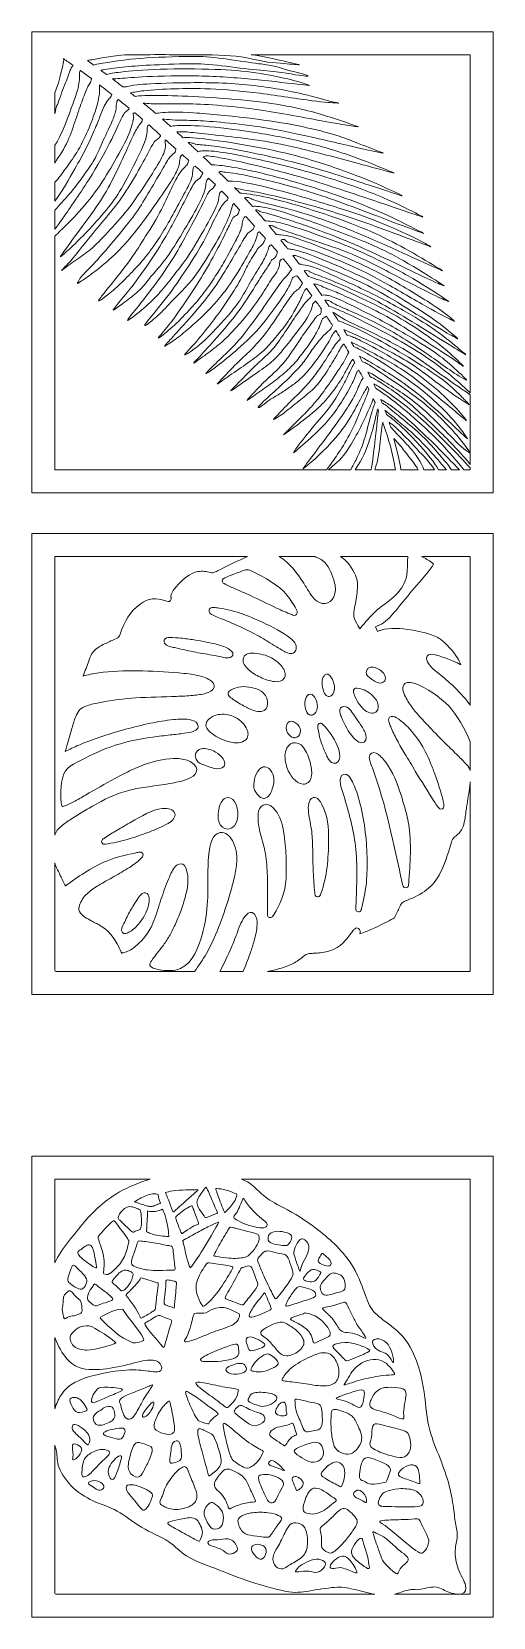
# Model space of a CAD drawing. Header units: millimetres. Extents: x -103 to 197, y -534 to 498.
import ezdxf

# ---------------------------------------------------------------- set-up
doc = ezdxf.new("R2010")
doc.units = ezdxf.units.MM
doc.header["$MEASUREMENT"] = 0
doc.layers.add('layer 1', color=7, linetype='Continuous')

msp = doc.modelspace()

# ---------------------------------------------------------------- linework, layer by layer
at = {"layer": 'layer 1', "color": 250, "lineweight": 20}
for points, knots in [([(-103.1085, 497.8629), (-103.1085, 497.8629), (196.8915, 497.8629), (196.8915, 497.8629), (196.8915, 497.8629), (196.8915, 497.8629), (196.8915, 197.8629), (196.8915, 197.8629), (196.8915, 197.8629), (196.8915, 197.8629), (-103.1085, 197.8629), (-103.1085, 197.8629), (-103.1085, 197.8629), (-103.1085, 197.8629), (-103.1085, 497.8629), (-103.1085, 497.8629)], [0, 0, 0, 0, 0.2, 0.2, 0.2, 0.2, 0.4, 0.4, 0.4, 0.4, 0.6, 0.6, 0.6, 0.6, 1, 1, 1, 1]), ([(-82.4437, 480.3521), (-82.1817, 479.0696), (-82.4776, 477.6731), (-82.886, 475.8075), (-82.886, 475.8075), (-83.4557, 473.2071), (-85.346, 466.1096), (-85.4928, 465.6258), (-85.4928, 465.6258), (-85.6395, 465.1421), (-85.5395, 464.3917), (-87.2479, 460.4915), (-87.2479, 460.4915), (-87.2479, 460.4915), (-88.1509, 458.1983), (-88.1509, 458.1983), (-88.1509, 458.1983), (-88.1509, 458.1983), (-88.1509, 444.3254), (-88.1509, 444.3254), (-88.1509, 444.3254), (-86.9144, 450.5062), (-87.0955, 448.3123), (-85.5144, 452.9962), (-85.5144, 452.9962), (-83.9811, 457.5383), (-82.0095, 462.266), (-80.6076, 465.9131), (-80.6076, 465.9131), (-79.206, 469.56), (-78.3736, 472.1265), (-77.8036, 473.4771), (-77.8036, 473.4771), (-77.2344, 474.8279), (-76.9274, 474.9629), (-76.5992, 475.4356), (-76.5992, 475.4356), (-76.4836, 475.6021), (-76.3649, 475.8102), (-76.2298, 476.0146), (-76.2298, 476.0146), (-78.415, 477.5621), (-80.5114, 479.0225), (-82.4437, 480.3521)], [0, 0, 0, 0, 0.083333333, 0.083333333, 0.083333333, 0.083333333, 0.166666667, 0.166666667, 0.166666667, 0.166666667, 0.25, 0.25, 0.25, 0.25, 0.333333333, 0.333333333, 0.333333333, 0.333333333, 0.416666667, 0.416666667, 0.416666667, 0.416666667, 0.5, 0.5, 0.5, 0.5, 0.583333333, 0.583333333, 0.583333333, 0.583333333, 0.666666667, 0.666666667, 0.666666667, 0.666666667, 0.75, 0.75, 0.75, 0.75, 0.833333333, 0.833333333, 0.833333333, 0.833333333, 1, 1, 1, 1]), ([(89.9935, 319.356), (90.7621, 319.1498), (91.8485, 318.726), (93.2215, 318.1729), (93.2215, 318.1729), (95.6529, 317.1935), (98.9824, 315.8089), (104.0642, 313.4114), (104.0642, 313.4114), (109.1461, 311.0137), (115.98, 307.6031), (123.2737, 303.7369), (123.2737, 303.7369), (130.5681, 299.8702), (138.3219, 295.5477), (145.1781, 291.3264), (145.1781, 291.3264), (152.034, 287.1056), (157.9921, 282.9856), (163.5339, 278.6969), (163.5339, 278.6969), (169.0756, 274.4083), (174.9919, 269.2312), (178.2096, 266.3037), (178.2096, 266.3037), (181.4272, 263.376), (180.3989, 264.2487), (181.934, 262.7696), (181.934, 262.7696), (181.934, 262.7696), (181.934, 482.9052), (181.934, 482.9052), (181.934, 482.9052), (181.934, 482.9052), (39.5701, 482.9052), (39.5701, 482.9052), (39.5701, 482.9052), (46.5159, 481.9006), (52.1188, 480.6598), (56.9423, 479.5725), (56.9423, 479.5725), (62.484, 478.3227), (66.9959, 477.2758), (69.252, 476.7525), (69.252, 476.7525), (71.5083, 476.2294), (71.5085, 476.2296), (68.7485, 476.4658), (68.7485, 476.4658), (65.9889, 476.7021), (60.4681, 477.1748), (53.24, 477.7996), (53.24, 477.7996), (46.0119, 478.4244), (35.0747, 481.7308), (26.0721, 482.2712), (26.0721, 482.2712), (17.0693, 482.8117), (3.1328, 482.99), (-5.388, 482.9052), (-5.388, 482.9052), (-13.9087, 482.8206), (-18.4942, 483.0958), (-26.0865, 482.9052), (-26.0865, 482.9052), (-33.6787, 482.7146), (-42.1576, 482.999), (-46.823, 482.4587), (-46.823, 482.4587), (-51.4884, 481.9185), (-54.7744, 481.3442), (-58.673, 480.635), (-58.673, 480.635), (-61.4519, 480.1296), (-64.5419, 479.5558), (-66.913, 479.1454), (-66.913, 479.1454), (-65.5958, 478.1877), (-64.2468, 477.2031), (-62.8733, 476.1967), (-62.8733, 476.1967), (-60.2433, 476.8442), (-56.5468, 477.459), (-52.3868, 478.1025), (-52.3868, 478.1025), (-46.0565, 479.0819), (-38.653, 480.1285), (-28.5549, 480.804), (-28.5549, 480.804), (-18.4573, 481.4792), (-5.6655, 481.7831), (5.9005, 481.7158), (5.9005, 481.7158), (17.4658, 481.6481), (36.7897, 477.8323), (46.0769, 476.8531), (46.0769, 476.8531), (55.3643, 475.874), (61.6951, 473.19), (67.0181, 471.9575), (67.0181, 471.9575), (72.3404, 470.7248), (74.7501, 469.7794), (75.9548, 469.3067), (75.9548, 469.3067), (77.1596, 468.8337), (77.1596, 468.834), (72.3846, 469.2898), (72.3846, 469.2898), (67.6097, 469.7456), (59.0119, 471.9277), (47.8185, 472.586), (47.8185, 472.586), (36.6255, 473.2444), (15.757, 476.9206), (4.7173, 476.9544), (4.7173, 476.9544), (-6.3223, 476.9881), (-15.5657, 476.6504), (-23.2323, 476.279), (-23.2323, 476.279), (-30.8987, 475.9073), (-36.9883, 475.5021), (-42.2668, 474.9787), (-42.2668, 474.9787), (-47.5463, 474.4554), (-52.0144, 473.8137), (-55.716, 473.206), (-55.716, 473.206), (-56.6017, 473.0606), (-57.4433, 472.9171), (-58.2328, 472.7796), (-58.2328, 472.7796), (-56.9745, 471.8483), (-55.7031, 470.9031), (-54.4238, 469.9475), (-54.4238, 469.9475), (-52.5733, 470.5104), (-49.6817, 471.0777), (-45.2898, 471.6358), (-45.2898, 471.6358), (-39.31, 472.3956), (-30.5484, 473.1383), (-19.4211, 473.476), (-19.4211, 473.476), (-8.2938, 473.8137), (5.1991, 473.7462), (15.8446, 473.3746), (15.8446, 473.3746), (26.4899, 473.0033), (34.2881, 472.3279), (42.5897, 471.0952), (42.5897, 471.0952), (50.8913, 469.8629), (59.6967, 468.0733), (65.7205, 466.5533), (65.7205, 466.5533), (71.7442, 465.0337), (74.9862, 463.7844), (76.5851, 463.1935), (76.5851, 463.1935), (78.184, 462.6025), (78.1402, 462.6698), (72.0727, 463.4129), (72.0727, 463.4129), (66.005, 464.1558), (53.914, 465.5742), (41.8231, 466.739), (41.8231, 466.739), (29.7319, 467.9042), (17.6408, 468.8158), (5.3746, 469.1029), (5.3746, 469.1029), (-6.8919, 469.39), (-19.3336, 469.0523), (-27.9855, 468.6302), (-27.9855, 468.6302), (-36.6376, 468.2081), (-41.5006, 467.7015), (-45.7499, 467.4315), (-45.7499, 467.4315), (-47.5619, 467.3162), (-49.2625, 467.2442), (-50.7614, 467.1979), (-50.7614, 467.1979), (-50.7614, 467.1979), (-50.0644, 466.6715), (-50.0644, 466.6715), (-50.0644, 466.6715), (-48.03, 465.1331), (-45.99, 463.5767), (-43.9387, 461.9933), (-43.9387, 461.9933), (-42.8893, 461.9981), (-41.6455, 462.0294), (-40.7119, 462.1804), (-40.7119, 462.1804), (-39.3538, 462.3998), (-38.6533, 462.8723), (-34.513, 463.3283), (-34.513, 463.3283), (-30.3731, 463.7842), (-22.7945, 464.2233), (-11.4917, 464.5104), (-11.4917, 464.5104), (-0.1893, 464.7973), (14.837, 464.9325), (28.8775, 463.97), (28.8775, 463.97), (42.9181, 463.0077), (55.9731, 460.9479), (66.1585, 458.8373), (66.1585, 458.8373), (76.3437, 456.7267), (83.66, 454.5654), (88.3037, 453.316), (88.3037, 453.316), (92.9474, 452.0665), (94.9186, 451.7287), (95.9046, 451.5602), (95.9046, 451.5602), (96.89, 451.391), (96.89, 451.391), (94.6339, 451.4925), (94.6339, 451.4925), (92.378, 451.594), (87.8659, 451.7965), (79.104, 452.9617), (79.104, 452.9617), (70.342, 454.1265), (57.3312, 456.254), (45.284, 457.7735), (45.284, 457.7735), (33.2366, 459.2931), (22.1529, 460.2048), (13.0408, 460.6102), (13.0408, 460.6102), (3.9286, 461.0152), (-3.2122, 460.914), (-10.2653, 460.6946), (-10.2653, 460.6946), (-17.3183, 460.475), (-24.2839, 460.1373), (-30.2199, 459.445), (-30.2199, 459.445), (-33.5371, 459.0581), (-36.5327, 458.5606), (-38.966, 458.1173), (-38.966, 458.1173), (-37.9411, 457.3102), (-36.9122, 456.4944), (-35.8787, 455.6694), (-35.8787, 455.6694), (-34.7906, 456.0335), (-32.8409, 456.2358), (-29.6065, 456.3383), (-29.6065, 456.3383), (-24.8095, 456.4902), (-17.1871, 456.4227), (-8.403, 456.119), (-8.403, 456.119), (0.3799, 455.8148), (10.3248, 455.2746), (20.9486, 454.4642), (20.9486, 454.4642), (31.5719, 453.6535), (42.8746, 452.5731), (52.4905, 451.1883), (52.4905, 451.1883), (62.1061, 449.804), (70.0355, 448.1156), (76.4535, 446.4779), (76.4535, 446.4779), (82.8715, 444.84), (87.7781, 443.2529), (93.0347, 441.514), (93.0347, 441.514), (98.292, 439.7746), (103.8996, 437.8833), (106.7032, 436.9381), (106.7032, 436.9381), (109.5069, 435.9925), (109.5069, 435.9925), (108.1926, 436.1106), (108.1926, 436.1106), (106.8785, 436.2287), (104.2499, 436.4654), (94.1083, 438.289), (94.1083, 438.289), (83.9665, 440.1123), (66.3115, 443.5231), (52.5778, 445.7519), (52.5778, 445.7519), (38.844, 447.9804), (29.031, 449.0273), (20.6636, 449.7365), (20.6636, 449.7365), (12.2964, 450.4456), (5.3746, 450.8171), (-0.5617, 450.9352), (-0.5617, 450.9352), (-6.4979, 451.0535), (-11.4479, 450.9185), (-15.4782, 450.8679), (-15.4782, 450.8679), (-19.5087, 450.8171), (-22.6195, 450.8508), (-25.379, 451.0029), (-25.379, 451.0029), (-27.3599, 451.1119), (-29.16, 451.2817), (-30.6257, 451.4252), (-30.6257, 451.4252), (-27.9249, 449.2156), (-25.1858, 446.9312), (-22.3961, 444.5537), (-22.3961, 444.5537), (-21.6939, 444.8567), (-20.3374, 445.0656), (-17.9095, 445.245), (-17.9095, 445.245), (-14.2518, 445.5152), (-8.1625, 445.7179), (2.1328, 445.0931), (2.1328, 445.0931), (12.4278, 444.4685), (26.9283, 443.0162), (38.9318, 441.5304), (38.9318, 441.5304), (50.9354, 440.0446), (60.4419, 438.5252), (69.2911, 436.7692), (69.2911, 436.7692), (78.1402, 435.0129), (86.3324, 433.0208), (92.4216, 431.2142), (92.4216, 431.2142), (98.511, 429.4073), (102.4975, 427.7865), (107.7548, 425.7265), (107.7548, 425.7265), (113.0119, 423.6667), (119.5391, 421.1677), (122.803, 419.9183), (122.803, 419.9183), (126.0667, 418.6687), (126.0667, 418.6687), (123.9199, 419.1079), (123.9199, 419.1079), (121.7735, 419.5469), (117.4804, 420.4248), (108.894, 422.3835), (108.894, 422.3835), (100.3075, 424.3423), (87.4278, 427.3812), (76.0375, 429.8971), (76.0375, 429.8971), (64.6472, 432.4129), (54.7467, 434.4054), (45.3059, 435.8742), (45.3059, 435.8742), (35.8653, 437.3433), (26.8846, 438.289), (19.8316, 438.9304), (19.8316, 438.9304), (12.7781, 439.5719), (7.6526, 439.9096), (2.8556, 440.0785), (2.8556, 440.0785), (-1.9415, 440.2473), (-6.4099, 440.2473), (-9.6733, 440.399), (-9.6733, 440.399), (-12.9373, 440.551), (-14.9963, 440.855), (-16.5514, 440.9227), (-16.5514, 440.9227), (-17.1687, 440.9496), (-17.7063, 440.9392), (-18.1784, 440.921), (-18.1784, 440.921), (-16.8171, 439.7356), (-15.4425, 438.5269), (-14.0539, 437.2925), (-14.0539, 437.2925), (-13.6525, 436.9358), (-13.2501, 436.5769), (-12.8466, 436.216), (-12.8466, 436.216), (-12.0025, 436.4433), (-10.6269, 436.6275), (-8.403, 436.7352), (-8.403, 436.7352), (-4.2192, 436.9379), (2.9651, 436.8704), (12.384, 436.06), (12.384, 436.06), (21.8027, 435.2496), (33.4559, 433.6962), (44.8024, 431.8219), (44.8024, 431.8219), (56.1482, 429.9477), (67.188, 427.7529), (77.8119, 425.0681), (77.8119, 425.0681), (88.4353, 422.3833), (98.6427, 419.2092), (107.8642, 415.8494), (107.8642, 415.8494), (117.0862, 412.4892), (125.3221, 408.9433), (129.4621, 407.1706), (129.4621, 407.1706), (133.6018, 405.3977), (133.6459, 405.3977), (126.7459, 407.3058), (126.7459, 407.3058), (119.8459, 409.2137), (106.0027, 413.0296), (93.2543, 416.3725), (93.2543, 416.3725), (80.5059, 419.7158), (68.8532, 422.586), (58.8864, 424.6123), (58.8864, 424.6123), (48.9201, 426.6385), (40.6405, 427.8202), (32.7986, 428.7827), (32.7986, 428.7827), (24.9567, 429.7452), (17.5532, 430.4881), (11.5297, 431.1467), (11.5297, 431.1467), (5.5058, 431.805), (0.8623, 432.3792), (-2.309, 432.6135), (-2.309, 432.6135), (-5.4807, 432.8479), (-7.1796, 432.7423), (-8.4279, 432.6579), (-8.4279, 432.6579), (-8.4279, 432.6579), (-8.869, 432.6281), (-8.869, 432.6281), (-8.869, 432.6281), (-7.5211, 431.4021), (-6.1676, 430.1606), (-4.8136, 428.91), (-4.8136, 428.91), (-3.5468, 429.0337), (-1.5396, 429.0452), (1.6066, 428.8167), (1.6066, 428.8167), (6.9512, 428.4283), (15.5815, 427.3475), (25.0002, 425.8958), (25.0002, 425.8958), (34.4194, 424.4435), (44.6265, 422.6198), (54.177, 420.5769), (54.177, 420.5769), (63.7269, 418.5337), (72.6202, 416.2715), (83.1123, 412.9619), (83.1123, 412.9619), (93.6043, 409.6527), (105.6956, 405.2965), (115.1802, 401.43), (115.1802, 401.43), (124.6646, 397.5631), (131.5427, 394.1865), (134.9815, 392.4981), (134.9815, 392.4981), (138.4204, 390.8096), (138.4204, 390.8096), (135.9673, 391.6031), (135.9673, 391.6031), (133.5138, 392.3969), (128.6076, 393.9837), (118.181, 397.3946), (118.181, 397.3946), (107.7546, 400.8052), (91.808, 406.0392), (77.9211, 409.9902), (77.9211, 409.9902), (64.0338, 413.9412), (52.2053, 416.6092), (42.1296, 418.6858), (42.1296, 418.6858), (32.0537, 420.7625), (23.7299, 422.2485), (17.6846, 423.1096), (17.6846, 423.1096), (11.6385, 423.9706), (7.8715, 424.2071), (5.7685, 424.376), (5.7685, 424.376), (3.6656, 424.5448), (3.2278, 424.646), (2.68, 424.8654), (2.68, 424.8654), (2.1324, 425.085), (1.4751, 425.4227), (0.5554, 425.5746), (0.5554, 425.5746), (-0.0346, 425.6721), (-0.7331, 425.6931), (-1.3488, 425.6912), (-1.3488, 425.6912), (0.7491, 423.7315), (2.8367, 421.7619), (4.8936, 419.8052), (4.8936, 419.8052), (5.4229, 420.0206), (6.2267, 420.1915), (7.3678, 420.2902), (7.3678, 420.2902), (9.7116, 420.4925), (13.4791, 420.3912), (19.4369, 419.5808), (19.4369, 419.5808), (25.3947, 418.7704), (33.5431, 417.2506), (45.6783, 414.4481), (45.6783, 414.4481), (57.8128, 411.6452), (73.9347, 407.5592), (88.1504, 403.2535), (88.1504, 403.2535), (102.3667, 398.9479), (114.6765, 394.4227), (125.0372, 389.9823), (125.0372, 389.9823), (135.3981, 385.5417), (143.8092, 381.1856), (148.0149, 378.9906), (148.0149, 378.9906), (152.2202, 376.7954), (152.2202, 376.7617), (147.9707, 378.2137), (147.9707, 378.2137), (143.7216, 379.6658), (135.2223, 382.6037), (122.387, 386.96), (122.387, 386.96), (109.551, 391.316), (92.378, 397.0906), (78.1184, 401.3794), (78.1184, 401.3794), (63.8586, 405.6679), (52.5124, 408.4708), (43.8818, 410.5308), (43.8818, 410.5308), (35.2519, 412.5906), (29.3374, 413.9075), (24.3216, 414.904), (24.3216, 414.904), (19.3051, 415.9), (15.1873, 416.5752), (12.9313, 416.896), (12.9313, 416.896), (10.6753, 417.2171), (10.281, 417.1833), (9.7116, 416.9637), (9.7116, 416.9637), (9.3319, 416.8173), (8.874, 416.5881), (8.4031, 416.4519), (8.4031, 416.4519), (10.2151, 414.7127), (11.9927, 412.9948), (13.7209, 411.3144), (13.7209, 411.3144), (14.8175, 411.3667), (16.651, 411.1931), (19.1531, 410.8946), (19.1531, 410.8946), (22.8329, 410.4554), (27.9585, 409.7465), (35.7124, 408.1594), (35.7124, 408.1594), (43.4665, 406.5721), (53.8492, 404.1069), (67.3865, 400.2233), (67.3865, 400.2233), (80.9229, 396.34), (97.614, 391.0381), (112.3553, 385.1287), (112.3553, 385.1287), (127.0973, 379.2192), (139.8892, 372.7017), (146.285, 369.4431), (146.285, 369.4431), (152.6815, 366.1844), (152.6815, 366.1844), (149.374, 367.3833), (149.374, 367.3833), (146.0665, 368.5819), (139.451, 370.9796), (128.0173, 375.3696), (128.0173, 375.3696), (116.5829, 379.7596), (100.3304, 386.1419), (85.501, 391.0721), (85.501, 391.0721), (70.6719, 396.0025), (57.2666, 399.4806), (47.5847, 401.7767), (47.5847, 401.7767), (37.9032, 404.0729), (31.9453, 405.1875), (28.2431, 405.7615), (28.2431, 405.7615), (24.5416, 406.3356), (23.0959, 406.3692), (21.9569, 406.5044), (21.9569, 406.5044), (20.8175, 406.6396), (19.9854, 406.876), (19.5308, 406.8431), (19.5308, 406.8431), (19.13, 406.8144), (19.0224, 406.5765), (18.4474, 406.6937), (18.4474, 406.6937), (20.1127, 405.0569), (21.7113, 403.4765), (23.2273, 401.97), (23.2273, 401.97), (23.2273, 401.97), (24.6469, 400.5565), (24.6469, 400.5565), (24.6469, 400.5565), (25.8786, 400.7348), (28.277, 400.7354), (32.6013, 400.1131), (32.6013, 400.1131), (37.88, 399.3535), (46.0283, 397.665), (57.55, 394.6087), (57.55, 394.6087), (69.0715, 391.5527), (83.9665, 387.1289), (95.9042, 383.3469), (95.9042, 383.3469), (107.8418, 379.5648), (116.8224, 376.4242), (125.2997, 372.9458), (125.2997, 372.9458), (133.7765, 369.4677), (141.7493, 365.6521), (146.9191, 363.0517), (146.9191, 363.0517), (152.0884, 360.4514), (154.4539, 359.0669), (155.6366, 358.3748), (155.6366, 358.3748), (156.8196, 357.6825), (156.8196, 357.6825), (153.0739, 359.0837), (153.0739, 359.0837), (149.3284, 360.4852), (141.8373, 363.2881), (132.8564, 366.6146), (132.8564, 366.6146), (123.8759, 369.9406), (113.4053, 373.7902), (103.198, 377.2008), (103.198, 377.2008), (92.9908, 380.6117), (83.0462, 383.5831), (74.394, 385.9639), (74.394, 385.9639), (65.7419, 388.3448), (58.3824, 390.1346), (52.0519, 391.536), (52.0519, 391.536), (45.7219, 392.9375), (40.4208, 393.9504), (36.8081, 394.6012), (36.8081, 394.6012), (33.1954, 395.2517), (31.2709, 395.5398), (30.1224, 395.8727), (30.1224, 395.8727), (29.4628, 396.064), (29.0597, 396.2698), (28.7396, 396.444), (28.7396, 396.444), (29.9845, 395.1823), (31.1789, 393.9606), (32.3378, 392.7612), (32.3378, 392.7612), (33.6224, 392.7535), (35.6962, 392.5694), (38.8219, 392.1098), (38.8219, 392.1098), (43.5313, 391.4175), (50.6281, 390.1008), (60.6165, 387.3994), (60.6165, 387.3994), (70.6047, 384.6977), (83.4842, 380.6117), (93.9986, 376.9306), (93.9986, 376.9306), (104.5126, 373.25), (112.6605, 369.9744), (120.2619, 366.496), (120.2619, 366.496), (127.862, 363.0177), (134.9157, 359.3371), (142.2316, 355.2171), (142.2316, 355.2171), (149.5475, 351.0973), (157.1265, 346.5385), (160.9375, 344.2254), (160.9375, 344.2254), (164.7489, 341.9121), (164.7929, 341.845), (161.5073, 343.3137), (161.5073, 343.3137), (158.2215, 344.7827), (151.6064, 347.7881), (142.6694, 351.8404), (142.6694, 351.8404), (133.7323, 355.8927), (122.4738, 360.9919), (112.0034, 365.4494), (112.0034, 365.4494), (101.5337, 369.9069), (91.8516, 373.7227), (82.4989, 376.8464), (82.4989, 376.8464), (73.1456, 379.97), (64.121, 382.4014), (57.2651, 384.1744), (57.2651, 384.1744), (50.4092, 385.9471), (45.7219, 387.0614), (42.9619, 387.8721), (42.9619, 387.8721), (40.2015, 388.6823), (39.3694, 389.1889), (38.6905, 389.5267), (38.6905, 389.5267), (38.011, 389.8644), (37.4856, 390.0331), (36.6753, 389.9994), (36.6753, 389.9994), (36.2166, 389.9802), (35.6673, 389.896), (35.1094, 389.8635), (35.1094, 389.8635), (36.8992, 387.9723), (38.6294, 386.1019), (40.3648, 384.1783), (40.3648, 384.1783), (41.0051, 384.2708), (41.9553, 384.2794), (43.2248, 384.2079), (43.2248, 384.2079), (45.3278, 384.0898), (48.3065, 383.7521), (53.3226, 382.4519), (53.3226, 382.4519), (58.3386, 381.1519), (65.3919, 378.8894), (75.9934, 375.1917), (75.9934, 375.1917), (86.5951, 371.4937), (100.7451, 366.3612), (111.6534, 361.8867), (111.6534, 361.8867), (122.5618, 357.4123), (130.228, 353.5964), (138.6832, 348.7506), (138.6832, 348.7506), (147.138, 343.9048), (156.3818, 338.0289), (161.0038, 335.091), (161.0038, 335.091), (165.6254, 332.1531), (165.6254, 332.1531), (163.7634, 332.9298), (163.7634, 332.9298), (161.9018, 333.7064), (158.1777, 335.26), (151.5407, 338.4006), (151.5407, 338.4006), (144.904, 341.541), (135.3537, 346.2683), (125.7158, 350.8106), (125.7158, 350.8106), (116.0781, 355.3525), (106.3523, 359.7085), (97.2404, 363.4064), (97.2404, 363.4064), (88.1284, 367.1039), (79.6291, 370.1431), (71.7656, 372.7942), (71.7656, 372.7942), (63.902, 375.4448), (56.6737, 377.7075), (52.3804, 378.94), (52.3804, 378.94), (48.0874, 380.1725), (46.7291, 380.375), (45.8532, 380.696), (45.8532, 380.696), (44.9769, 381.0167), (44.5823, 381.4558), (43.9255, 381.6923), (43.9255, 381.6923), (43.4681, 381.8569), (42.8826, 381.9231), (42.3328, 381.9767), (42.3328, 381.9767), (44.3255, 379.7271), (46.3561, 377.3731), (48.5191, 374.805), (48.5191, 374.805), (49.0081, 374.7881), (49.6773, 374.7067), (50.4967, 374.6346), (50.4967, 374.6346), (52.0301, 374.4994), (54.0892, 374.3981), (57.3529, 373.6889), (57.3529, 373.6889), (60.6166, 372.9798), (65.0848, 371.6627), (71.5688, 369.5185), (71.5688, 369.5185), (78.0524, 367.3739), (86.5513, 364.4025), (94.5465, 361.3296), (94.5465, 361.3296), (102.5411, 358.2564), (110.0326, 355.0823), (118.444, 351.0637), (118.444, 351.0637), (126.855, 347.0452), (136.1862, 342.1825), (144.7067, 337.1848), (144.7067, 337.1848), (153.2276, 332.1869), (160.9377, 327.0539), (164.7931, 324.4875), (164.7931, 324.4875), (168.6481, 321.9212), (168.6481, 321.9212), (167.2243, 322.5121), (167.2243, 322.5121), (165.8005, 323.1031), (162.953, 324.285), (157.6522, 326.8514), (157.6522, 326.8514), (152.3515, 329.4181), (144.5975, 333.3687), (135.8138, 337.9614), (135.8138, 337.9614), (127.0302, 342.5539), (117.2173, 347.7881), (108.368, 351.6883), (108.368, 351.6883), (99.5184, 355.5887), (91.6329, 358.155), (84.2075, 360.6373), (84.2075, 360.6373), (76.7819, 363.1194), (69.8162, 365.5167), (65.4575, 366.9858), (65.4575, 366.9858), (61.0986, 368.4548), (59.3461, 368.995), (57.9223, 369.5354), (57.9223, 369.5354), (56.4985, 370.0756), (55.4035, 370.6158), (54.5929, 371.0042), (54.5929, 371.0042), (53.7823, 371.3927), (53.2569, 371.6292), (52.5124, 371.7135), (52.5124, 371.7135), (52.0692, 371.7637), (51.5485, 371.7602), (51.0429, 371.7846), (51.0429, 371.7846), (52.6037, 369.9017), (54.2201, 367.9252), (55.8765, 365.8729), (55.8765, 365.8729), (56.0923, 365.8517), (56.3445, 365.8289), (56.6324, 365.8164), (56.6324, 365.8164), (57.7935, 365.7658), (59.5332, 365.8777), (62.7035, 365.2077), (62.7035, 365.2077), (65.8737, 364.5375), (70.4734, 363.0854), (78.2346, 360.1704), (78.2346, 360.1704), (85.9954, 357.2556), (96.917, 352.8775), (106.314, 348.7071), (106.314, 348.7071), (115.711, 344.5364), (123.5829, 340.5735), (132.9076, 335.2492), (132.9076, 335.2492), (142.2318, 329.9246), (153.0083, 323.2381), (159.7989, 318.6454), (159.7989, 318.6454), (166.5891, 314.0529), (169.3926, 311.5539), (170.7951, 310.3044), (170.7951, 310.3044), (172.1964, 309.0552), (172.1964, 309.0552), (169.5684, 310.3889), (169.5684, 310.3889), (166.9397, 311.7229), (161.6824, 314.3906), (153.7093, 318.8821), (153.7093, 318.8821), (145.7361, 323.3731), (135.0472, 329.6881), (126.3513, 334.5339), (126.3513, 334.5339), (117.6551, 339.3796), (110.9524, 342.7567), (103.2205, 346.1502), (103.2205, 346.1502), (95.4883, 349.5442), (86.7267, 352.9548), (80.3742, 355.2004), (80.3742, 355.2004), (74.0219, 357.446), (70.0793, 358.5267), (67.4507, 359.3708), (67.4507, 359.3708), (64.8221, 360.215), (63.508, 360.8227), (62.654, 361.4306), (62.654, 361.4306), (61.7996, 362.0385), (61.4054, 362.6464), (60.6385, 362.6804), (60.6385, 362.6804), (60.1038, 362.7039), (59.388, 362.4483), (58.7362, 362.3029), (58.7362, 362.3029), (60.1975, 360.4652), (61.6815, 358.5785), (63.1784, 356.6537), (63.1784, 356.6537), (63.9, 356.5831), (64.9611, 356.3731), (66.1583, 356.1627), (66.1583, 356.1627), (67.8888, 355.8587), (69.904, 355.555), (74.6357, 353.9171), (74.6357, 353.9171), (79.3667, 352.2794), (86.8137, 349.3077), (94.8311, 345.8802), (94.8311, 345.8802), (102.8478, 342.4527), (111.4342, 338.5692), (119.5172, 334.331), (119.5172, 334.331), (127.5997, 330.0931), (135.1784, 325.5006), (142.1002, 321.1783), (142.1002, 321.1783), (149.0221, 316.8558), (155.2864, 312.8033), (160.5656, 308.92), (160.5656, 308.92), (165.8443, 305.0364), (170.1376, 301.3221), (172.2842, 299.4648), (172.2842, 299.4648), (174.4308, 297.6075), (174.4308, 297.6075), (172.6564, 298.5867), (172.6564, 298.5867), (170.8821, 299.566), (167.3338, 301.5248), (161.0257, 305.3746), (161.0257, 305.3746), (154.7172, 309.2242), (145.6485, 314.9646), (137.5443, 319.9456), (137.5443, 319.9456), (129.4396, 324.9267), (122.2989, 329.1477), (115.4646, 332.6258), (115.4646, 332.6258), (108.6304, 336.1042), (102.1032, 338.8394), (95.4659, 341.5579), (95.4659, 341.5579), (88.8289, 344.2762), (82.0826, 346.9775), (77.8773, 348.6325), (77.8773, 348.6325), (73.6712, 350.2871), (72.0066, 350.8946), (70.8897, 351.3506), (70.8897, 351.3506), (69.7727, 351.8064), (69.2028, 352.1106), (68.4365, 352.195), (68.4365, 352.195), (67.8783, 352.2564), (67.2156, 352.2017), (66.567, 352.2585), (66.567, 352.2585), (67.9962, 350.3887), (69.4302, 348.4927), (70.86, 346.5792), (70.86, 346.5792), (71.3831, 346.6398), (72.2458, 346.4419), (73.321, 346.2517), (73.321, 346.2517), (74.9418, 345.9646), (77.0448, 345.6946), (79.9578, 344.7152), (79.9578, 344.7152), (82.8713, 343.7358), (86.5951, 342.0475), (93.9548, 338.7042), (93.9548, 338.7042), (101.3143, 335.361), (112.3103, 330.3635), (122.4521, 325.1967), (122.4521, 325.1967), (132.5937, 320.03), (141.8813, 314.6946), (148.7373, 310.4906), (148.7373, 310.4906), (155.5931, 306.2862), (160.0178, 303.2131), (164.771, 299.5323), (164.771, 299.5323), (169.5242, 295.8514), (174.6061, 291.5629), (177.147, 289.4187), (177.147, 289.4187), (179.6877, 287.2742), (179.6877, 287.2742), (177.7821, 288.4394), (177.7821, 288.4394), (175.8767, 289.6044), (172.065, 291.9344), (166.1508, 295.5817), (166.1508, 295.5817), (160.2367, 299.2285), (152.2199, 304.1925), (144.247, 309.0723), (144.247, 309.0723), (136.2738, 313.9517), (128.3442, 318.7469), (121.7732, 322.2756), (121.7732, 322.2756), (115.2019, 325.8046), (109.9888, 328.0671), (104.6002, 330.4306), (104.6002, 330.4306), (99.2121, 332.7948), (93.6481, 335.26), (89.2453, 337.0158), (89.2453, 337.0158), (84.8426, 338.7719), (81.6008, 339.8187), (79.6732, 340.646), (79.6732, 340.646), (77.7456, 341.4733), (77.1324, 342.0812), (76.5848, 342.3008), (76.5848, 342.3008), (76.0372, 342.5202), (75.5551, 342.3512), (74.7228, 342.3512), (74.7228, 342.3512), (74.4899, 342.3512), (74.2294, 342.3648), (73.9546, 342.4019), (73.9546, 342.4019), (74.8784, 341.1435), (75.798, 339.8808), (76.7111, 338.6164), (76.7111, 338.6164), (77.8383, 338.3058), (79.5462, 337.6317), (81.3932, 337.016), (81.3932, 337.016), (83.8248, 336.2056), (86.497, 335.4962), (90.4615, 333.926), (90.4615, 333.926), (94.4261, 332.3558), (99.6832, 329.9246), (106.3203, 326.8177), (106.3203, 326.8177), (112.9572, 323.711), (120.9742, 319.9289), (128.5747, 315.8089), (128.5747, 315.8089), (136.1758, 311.6894), (143.36, 307.2319), (149.581, 303.0781), (149.581, 303.0781), (155.8019, 298.9246), (161.0588, 295.075), (165.6367, 291.2423), (165.6367, 291.2423), (170.2146, 287.4094), (174.1134, 283.5935), (176.0631, 281.6856), (176.0631, 281.6856), (178.0126, 279.7779), (178.0126, 279.7779), (176.1945, 281.0439), (176.1945, 281.0439), (174.3767, 282.3102), (170.7402, 284.8429), (164.8481, 288.7267), (164.8481, 288.7267), (158.9559, 292.6098), (150.8073, 297.8439), (143.9296, 302.3014), (143.9296, 302.3014), (137.0518, 306.7592), (131.4446, 310.44), (125.3329, 313.7998), (125.3329, 313.7998), (119.2219, 317.1598), (112.6066, 320.1989), (107.3277, 322.6473), (107.3277, 322.6473), (102.0485, 325.0956), (98.1062, 326.9529), (94.93, 328.3037), (94.93, 328.3037), (91.7537, 329.6544), (89.3446, 330.4985), (87.592, 331.2246), (87.592, 331.2246), (85.8399, 331.9506), (84.7445, 332.5583), (83.7808, 332.9469), (83.7808, 332.9469), (82.8167, 333.3352), (81.9845, 333.5039), (81.4254, 333.5756), (81.4254, 333.5756), (80.9178, 333.6408), (80.6348, 333.626), (80.1943, 333.7362), (80.1943, 333.7362), (81.9426, 331.2581), (83.6639, 328.7744), (85.361, 326.2804), (85.361, 326.2804), (85.9177, 326.6189), (87.1759, 326.6119), (88.578, 326.3956), (88.578, 326.3956), (90.2204, 326.1423), (92.0604, 325.6023), (96.2004, 323.8294), (96.2004, 323.8294), (100.3405, 322.0564), (106.7802, 319.0508), (114.9724, 314.8129), (114.9724, 314.8129), (123.1642, 310.5748), (133.1092, 305.1044), (141.3451, 300.2417), (141.3451, 300.2417), (149.581, 295.3787), (156.1085, 291.1239), (161.2775, 287.4939), (161.2775, 287.4939), (167.0183, 283.4627), (181.6172, 269.9604), (179.3461, 271.1267), (179.3461, 271.1267), (170.8523, 275.4908), (163.1275, 281.8804), (155.4075, 287.19), (155.4075, 287.19), (148.7045, 291.7994), (143.3165, 295.3114), (138.0593, 298.5533), (138.0593, 298.5533), (132.8023, 301.795), (127.6767, 304.7667), (122.1789, 307.5862), (122.1789, 307.5862), (116.6808, 310.406), (110.8105, 313.0737), (106.6051, 314.9481), (106.6051, 314.9481), (102.3994, 316.8221), (99.8584, 317.9027), (97.8435, 318.7975), (97.8435, 318.7975), (95.828, 319.6925), (94.3385, 320.4019), (93.2215, 321.0602), (93.2215, 321.0602), (92.1046, 321.7187), (91.3594, 322.3264), (90.8118, 322.6137), (90.8118, 322.6137), (90.2645, 322.9006), (89.914, 322.8667), (89.3685, 322.9358), (89.3685, 322.9358), (88.8231, 323.0048), (88.0827, 323.1764), (87.535, 323.2779), (87.535, 323.2779), (87.535, 323.2779), (87.3688, 323.3081), (87.3688, 323.3081), (87.3688, 323.3081), (88.25, 321.9944), (89.1246, 320.6773), (89.9935, 319.356)], [0, 0, 0, 0, 0.003215434, 0.003215434, 0.003215434, 0.003215434, 0.006430868, 0.006430868, 0.006430868, 0.006430868, 0.009646302, 0.009646302, 0.009646302, 0.009646302, 0.012861736, 0.012861736, 0.012861736, 0.012861736, 0.01607717, 0.01607717, 0.01607717, 0.01607717, 0.019292605, 0.019292605, 0.019292605, 0.019292605, 0.022508039, 0.022508039, 0.022508039, 0.022508039, 0.025723473, 0.025723473, 0.025723473, 0.025723473, 0.028938907, 0.028938907, 0.028938907, 0.028938907, 0.032154341, 0.032154341, 0.032154341, 0.032154341, 0.035369775, 0.035369775, 0.035369775, 0.035369775, 0.038585209, 0.038585209, 0.038585209, 0.038585209, 0.041800643, 0.041800643, 0.041800643, 0.041800643, 0.045016077, 0.045016077, 0.045016077, 0.045016077, 0.048231511, 0.048231511, 0.048231511, 0.048231511, 0.051446945, 0.051446945, 0.051446945, 0.051446945, 0.054662379, 0.054662379, 0.054662379, 0.054662379, 0.057877814, 0.057877814, 0.057877814, 0.057877814, 0.061093248, 0.061093248, 0.061093248, 0.061093248, 0.064308682, 0.064308682, 0.064308682, 0.064308682, 0.067524116, 0.067524116, 0.067524116, 0.067524116, 0.07073955, 0.07073955, 0.07073955, 0.07073955, 0.073954984, 0.073954984, 0.073954984, 0.073954984, 0.077170418, 0.077170418, 0.077170418, 0.077170418, 0.080385852, 0.080385852, 0.080385852, 0.080385852, 0.083601286, 0.083601286, 0.083601286, 0.083601286, 0.08681672, 0.08681672, 0.08681672, 0.08681672, 0.090032154, 0.090032154, 0.090032154, 0.090032154, 0.093247588, 0.093247588, 0.093247588, 0.093247588, 0.096463023, 0.096463023, 0.096463023, 0.096463023, 0.099678457, 0.099678457, 0.099678457, 0.099678457, 0.102893891, 0.102893891, 0.102893891, 0.102893891, 0.106109325, 0.106109325, 0.106109325, 0.106109325, 0.109324759, 0.109324759, 0.109324759, 0.109324759, 0.112540193, 0.112540193, 0.112540193, 0.112540193, 0.115755627, 0.115755627, 0.115755627, 0.115755627, 0.118971061, 0.118971061, 0.118971061, 0.118971061, 0.122186495, 0.122186495, 0.122186495, 0.122186495, 0.125401929, 0.125401929, 0.125401929, 0.125401929, 0.128617363, 0.128617363, 0.128617363, 0.128617363, 0.131832797, 0.131832797, 0.131832797, 0.131832797, 0.135048232, 0.135048232, 0.135048232, 0.135048232, 0.138263666, 0.138263666, 0.138263666, 0.138263666, 0.1414791, 0.1414791, 0.1414791, 0.1414791, 0.144694534, 0.144694534, 0.144694534, 0.144694534, 0.147909968, 0.147909968, 0.147909968, 0.147909968, 0.151125402, 0.151125402, 0.151125402, 0.151125402, 0.154340836, 0.154340836, 0.154340836, 0.154340836, 0.15755627, 0.15755627, 0.15755627, 0.15755627, 0.160771704, 0.160771704, 0.160771704, 0.160771704, 0.163987138, 0.163987138, 0.163987138, 0.163987138, 0.167202572, 0.167202572, 0.167202572, 0.167202572, 0.170418006, 0.170418006, 0.170418006, 0.170418006, 0.173633441, 0.173633441, 0.173633441, 0.173633441, 0.176848875, 0.176848875, 0.176848875, 0.176848875, 0.180064309, 0.180064309, 0.180064309, 0.180064309, 0.183279743, 0.183279743, 0.183279743, 0.183279743, 0.186495177, 0.186495177, 0.186495177, 0.186495177, 0.189710611, 0.189710611, 0.189710611, 0.189710611, 0.192926045, 0.192926045, 0.192926045, 0.192926045, 0.196141479, 0.196141479, 0.196141479, 0.196141479, 0.199356913, 0.199356913, 0.199356913, 0.199356913, 0.202572347, 0.202572347, 0.202572347, 0.202572347, 0.205787781, 0.205787781, 0.205787781, 0.205787781, 0.209003215, 0.209003215, 0.209003215, 0.209003215, 0.21221865, 0.21221865, 0.21221865, 0.21221865, 0.215434084, 0.215434084, 0.215434084, 0.215434084, 0.218649518, 0.218649518, 0.218649518, 0.218649518, 0.221864952, 0.221864952, 0.221864952, 0.221864952, 0.225080386, 0.225080386, 0.225080386, 0.225080386, 0.22829582, 0.22829582, 0.22829582, 0.22829582, 0.231511254, 0.231511254, 0.231511254, 0.231511254, 0.234726688, 0.234726688, 0.234726688, 0.234726688, 0.237942122, 0.237942122, 0.237942122, 0.237942122, 0.241157556, 0.241157556, 0.241157556, 0.241157556, 0.24437299, 0.24437299, 0.24437299, 0.24437299, 0.247588424, 0.247588424, 0.247588424, 0.247588424, 0.250803859, 0.250803859, 0.250803859, 0.250803859, 0.254019293, 0.254019293, 0.254019293, 0.254019293, 0.257234727, 0.257234727, 0.257234727, 0.257234727, 0.260450161, 0.260450161, 0.260450161, 0.260450161, 0.263665595, 0.263665595, 0.263665595, 0.263665595, 0.266881029, 0.266881029, 0.266881029, 0.266881029, 0.270096463, 0.270096463, 0.270096463, 0.270096463, 0.273311897, 0.273311897, 0.273311897, 0.273311897, 0.276527331, 0.276527331, 0.276527331, 0.276527331, 0.279742765, 0.279742765, 0.279742765, 0.279742765, 0.282958199, 0.282958199, 0.282958199, 0.282958199, 0.286173633, 0.286173633, 0.286173633, 0.286173633, 0.289389068, 0.289389068, 0.289389068, 0.289389068, 0.292604502, 0.292604502, 0.292604502, 0.292604502, 0.295819936, 0.295819936, 0.295819936, 0.295819936, 0.29903537, 0.29903537, 0.29903537, 0.29903537, 0.302250804, 0.302250804, 0.302250804, 0.302250804, 0.305466238, 0.305466238, 0.305466238, 0.305466238, 0.308681672, 0.308681672, 0.308681672, 0.308681672, 0.311897106, 0.311897106, 0.311897106, 0.311897106, 0.31511254, 0.31511254, 0.31511254, 0.31511254, 0.318327974, 0.318327974, 0.318327974, 0.318327974, 0.321543408, 0.321543408, 0.321543408, 0.321543408, 0.324758842, 0.324758842, 0.324758842, 0.324758842, 0.327974277, 0.327974277, 0.327974277, 0.327974277, 0.331189711, 0.331189711, 0.331189711, 0.331189711, 0.334405145, 0.334405145, 0.334405145, 0.334405145, 0.337620579, 0.337620579, 0.337620579, 0.337620579, 0.340836013, 0.340836013, 0.340836013, 0.340836013, 0.344051447, 0.344051447, 0.344051447, 0.344051447, 0.347266881, 0.347266881, 0.347266881, 0.347266881, 0.350482315, 0.350482315, 0.350482315, 0.350482315, 0.353697749, 0.353697749, 0.353697749, 0.353697749, 0.356913183, 0.356913183, 0.356913183, 0.356913183, 0.360128617, 0.360128617, 0.360128617, 0.360128617, 0.363344051, 0.363344051, 0.363344051, 0.363344051, 0.366559486, 0.366559486, 0.366559486, 0.366559486, 0.36977492, 0.36977492, 0.36977492, 0.36977492, 0.372990354, 0.372990354, 0.372990354, 0.372990354, 0.376205788, 0.376205788, 0.376205788, 0.376205788, 0.379421222, 0.379421222, 0.379421222, 0.379421222, 0.382636656, 0.382636656, 0.382636656, 0.382636656, 0.38585209, 0.38585209, 0.38585209, 0.38585209, 0.389067524, 0.389067524, 0.389067524, 0.389067524, 0.392282958, 0.392282958, 0.392282958, 0.392282958, 0.395498392, 0.395498392, 0.395498392, 0.395498392, 0.398713826, 0.398713826, 0.398713826, 0.398713826, 0.40192926, 0.40192926, 0.40192926, 0.40192926, 0.405144695, 0.405144695, 0.405144695, 0.405144695, 0.408360129, 0.408360129, 0.408360129, 0.408360129, 0.411575563, 0.411575563, 0.411575563, 0.411575563, 0.414790997, 0.414790997, 0.414790997, 0.414790997, 0.418006431, 0.418006431, 0.418006431, 0.418006431, 0.421221865, 0.421221865, 0.421221865, 0.421221865, 0.424437299, 0.424437299, 0.424437299, 0.424437299, 0.427652733, 0.427652733, 0.427652733, 0.427652733, 0.430868167, 0.430868167, 0.430868167, 0.430868167, 0.434083601, 0.434083601, 0.434083601, 0.434083601, 0.437299035, 0.437299035, 0.437299035, 0.437299035, 0.440514469, 0.440514469, 0.440514469, 0.440514469, 0.443729904, 0.443729904, 0.443729904, 0.443729904, 0.446945338, 0.446945338, 0.446945338, 0.446945338, 0.450160772, 0.450160772, 0.450160772, 0.450160772, 0.453376206, 0.453376206, 0.453376206, 0.453376206, 0.45659164, 0.45659164, 0.45659164, 0.45659164, 0.459807074, 0.459807074, 0.459807074, 0.459807074, 0.463022508, 0.463022508, 0.463022508, 0.463022508, 0.466237942, 0.466237942, 0.466237942, 0.466237942, 0.469453376, 0.469453376, 0.469453376, 0.469453376, 0.47266881, 0.47266881, 0.47266881, 0.47266881, 0.475884244, 0.475884244, 0.475884244, 0.475884244, 0.479099678, 0.479099678, 0.479099678, 0.479099678, 0.482315113, 0.482315113, 0.482315113, 0.482315113, 0.485530547, 0.485530547, 0.485530547, 0.485530547, 0.488745981, 0.488745981, 0.488745981, 0.488745981, 0.491961415, 0.491961415, 0.491961415, 0.491961415, 0.495176849, 0.495176849, 0.495176849, 0.495176849, 0.498392283, 0.498392283, 0.498392283, 0.498392283, 0.501607717, 0.501607717, 0.501607717, 0.501607717, 0.504823151, 0.504823151, 0.504823151, 0.504823151, 0.508038585, 0.508038585, 0.508038585, 0.508038585, 0.511254019, 0.511254019, 0.511254019, 0.511254019, 0.514469453, 0.514469453, 0.514469453, 0.514469453, 0.517684887, 0.517684887, 0.517684887, 0.517684887, 0.520900322, 0.520900322, 0.520900322, 0.520900322, 0.524115756, 0.524115756, 0.524115756, 0.524115756, 0.52733119, 0.52733119, 0.52733119, 0.52733119, 0.530546624, 0.530546624, 0.530546624, 0.530546624, 0.533762058, 0.533762058, 0.533762058, 0.533762058, 0.536977492, 0.536977492, 0.536977492, 0.536977492, 0.540192926, 0.540192926, 0.540192926, 0.540192926, 0.54340836, 0.54340836, 0.54340836, 0.54340836, 0.546623794, 0.546623794, 0.546623794, 0.546623794, 0.549839228, 0.549839228, 0.549839228, 0.549839228, 0.553054662, 0.553054662, 0.553054662, 0.553054662, 0.556270096, 0.556270096, 0.556270096, 0.556270096, 0.559485531, 0.559485531, 0.559485531, 0.559485531, 0.562700965, 0.562700965, 0.562700965, 0.562700965, 0.565916399, 0.565916399, 0.565916399, 0.565916399, 0.569131833, 0.569131833, 0.569131833, 0.569131833, 0.572347267, 0.572347267, 0.572347267, 0.572347267, 0.575562701, 0.575562701, 0.575562701, 0.575562701, 0.578778135, 0.578778135, 0.578778135, 0.578778135, 0.581993569, 0.581993569, 0.581993569, 0.581993569, 0.585209003, 0.585209003, 0.585209003, 0.585209003, 0.588424437, 0.588424437, 0.588424437, 0.588424437, 0.591639871, 0.591639871, 0.591639871, 0.591639871, 0.594855305, 0.594855305, 0.594855305, 0.594855305, 0.59807074, 0.59807074, 0.59807074, 0.59807074, 0.601286174, 0.601286174, 0.601286174, 0.601286174, 0.604501608, 0.604501608, 0.604501608, 0.604501608, 0.607717042, 0.607717042, 0.607717042, 0.607717042, 0.610932476, 0.610932476, 0.610932476, 0.610932476, 0.61414791, 0.61414791, 0.61414791, 0.61414791, 0.617363344, 0.617363344, 0.617363344, 0.617363344, 0.620578778, 0.620578778, 0.620578778, 0.620578778, 0.623794212, 0.623794212, 0.623794212, 0.623794212, 0.627009646, 0.627009646, 0.627009646, 0.627009646, 0.63022508, 0.63022508, 0.63022508, 0.63022508, 0.633440514, 0.633440514, 0.633440514, 0.633440514, 0.636655949, 0.636655949, 0.636655949, 0.636655949, 0.639871383, 0.639871383, 0.639871383, 0.639871383, 0.643086817, 0.643086817, 0.643086817, 0.643086817, 0.646302251, 0.646302251, 0.646302251, 0.646302251, 0.649517685, 0.649517685, 0.649517685, 0.649517685, 0.652733119, 0.652733119, 0.652733119, 0.652733119, 0.655948553, 0.655948553, 0.655948553, 0.655948553, 0.659163987, 0.659163987, 0.659163987, 0.659163987, 0.662379421, 0.662379421, 0.662379421, 0.662379421, 0.665594855, 0.665594855, 0.665594855, 0.665594855, 0.668810289, 0.668810289, 0.668810289, 0.668810289, 0.672025723, 0.672025723, 0.672025723, 0.672025723, 0.675241158, 0.675241158, 0.675241158, 0.675241158, 0.678456592, 0.678456592, 0.678456592, 0.678456592, 0.681672026, 0.681672026, 0.681672026, 0.681672026, 0.68488746, 0.68488746, 0.68488746, 0.68488746, 0.688102894, 0.688102894, 0.688102894, 0.688102894, 0.691318328, 0.691318328, 0.691318328, 0.691318328, 0.694533762, 0.694533762, 0.694533762, 0.694533762, 0.697749196, 0.697749196, 0.697749196, 0.697749196, 0.70096463, 0.70096463, 0.70096463, 0.70096463, 0.704180064, 0.704180064, 0.704180064, 0.704180064, 0.707395498, 0.707395498, 0.707395498, 0.707395498, 0.710610932, 0.710610932, 0.710610932, 0.710610932, 0.713826367, 0.713826367, 0.713826367, 0.713826367, 0.717041801, 0.717041801, 0.717041801, 0.717041801, 0.720257235, 0.720257235, 0.720257235, 0.720257235, 0.723472669, 0.723472669, 0.723472669, 0.723472669, 0.726688103, 0.726688103, 0.726688103, 0.726688103, 0.729903537, 0.729903537, 0.729903537, 0.729903537, 0.733118971, 0.733118971, 0.733118971, 0.733118971, 0.736334405, 0.736334405, 0.736334405, 0.736334405, 0.739549839, 0.739549839, 0.739549839, 0.739549839, 0.742765273, 0.742765273, 0.742765273, 0.742765273, 0.745980707, 0.745980707, 0.745980707, 0.745980707, 0.749196141, 0.749196141, 0.749196141, 0.749196141, 0.752411576, 0.752411576, 0.752411576, 0.752411576, 0.75562701, 0.75562701, 0.75562701, 0.75562701, 0.758842444, 0.758842444, 0.758842444, 0.758842444, 0.762057878, 0.762057878, 0.762057878, 0.762057878, 0.765273312, 0.765273312, 0.765273312, 0.765273312, 0.768488746, 0.768488746, 0.768488746, 0.768488746, 0.77170418, 0.77170418, 0.77170418, 0.77170418, 0.774919614, 0.774919614, 0.774919614, 0.774919614, 0.778135048, 0.778135048, 0.778135048, 0.778135048, 0.781350482, 0.781350482, 0.781350482, 0.781350482, 0.784565916, 0.784565916, 0.784565916, 0.784565916, 0.78778135, 0.78778135, 0.78778135, 0.78778135, 0.790996785, 0.790996785, 0.790996785, 0.790996785, 0.794212219, 0.794212219, 0.794212219, 0.794212219, 0.797427653, 0.797427653, 0.797427653, 0.797427653, 0.800643087, 0.800643087, 0.800643087, 0.800643087, 0.803858521, 0.803858521, 0.803858521, 0.803858521, 0.807073955, 0.807073955, 0.807073955, 0.807073955, 0.810289389, 0.810289389, 0.810289389, 0.810289389, 0.813504823, 0.813504823, 0.813504823, 0.813504823, 0.816720257, 0.816720257, 0.816720257, 0.816720257, 0.819935691, 0.819935691, 0.819935691, 0.819935691, 0.823151125, 0.823151125, 0.823151125, 0.823151125, 0.826366559, 0.826366559, 0.826366559, 0.826366559, 0.829581994, 0.829581994, 0.829581994, 0.829581994, 0.832797428, 0.832797428, 0.832797428, 0.832797428, 0.836012862, 0.836012862, 0.836012862, 0.836012862, 0.839228296, 0.839228296, 0.839228296, 0.839228296, 0.84244373, 0.84244373, 0.84244373, 0.84244373, 0.845659164, 0.845659164, 0.845659164, 0.845659164, 0.848874598, 0.848874598, 0.848874598, 0.848874598, 0.852090032, 0.852090032, 0.852090032, 0.852090032, 0.855305466, 0.855305466, 0.855305466, 0.855305466, 0.8585209, 0.8585209, 0.8585209, 0.8585209, 0.861736334, 0.861736334, 0.861736334, 0.861736334, 0.864951768, 0.864951768, 0.864951768, 0.864951768, 0.868167203, 0.868167203, 0.868167203, 0.868167203, 0.871382637, 0.871382637, 0.871382637, 0.871382637, 0.874598071, 0.874598071, 0.874598071, 0.874598071, 0.877813505, 0.877813505, 0.877813505, 0.877813505, 0.881028939, 0.881028939, 0.881028939, 0.881028939, 0.884244373, 0.884244373, 0.884244373, 0.884244373, 0.887459807, 0.887459807, 0.887459807, 0.887459807, 0.890675241, 0.890675241, 0.890675241, 0.890675241, 0.893890675, 0.893890675, 0.893890675, 0.893890675, 0.897106109, 0.897106109, 0.897106109, 0.897106109, 0.900321543, 0.900321543, 0.900321543, 0.900321543, 0.903536977, 0.903536977, 0.903536977, 0.903536977, 0.906752412, 0.906752412, 0.906752412, 0.906752412, 0.909967846, 0.909967846, 0.909967846, 0.909967846, 0.91318328, 0.91318328, 0.91318328, 0.91318328, 0.916398714, 0.916398714, 0.916398714, 0.916398714, 0.919614148, 0.919614148, 0.919614148, 0.919614148, 0.922829582, 0.922829582, 0.922829582, 0.922829582, 0.926045016, 0.926045016, 0.926045016, 0.926045016, 0.92926045, 0.92926045, 0.92926045, 0.92926045, 0.932475884, 0.932475884, 0.932475884, 0.932475884, 0.935691318, 0.935691318, 0.935691318, 0.935691318, 0.938906752, 0.938906752, 0.938906752, 0.938906752, 0.942122186, 0.942122186, 0.942122186, 0.942122186, 0.945337621, 0.945337621, 0.945337621, 0.945337621, 0.948553055, 0.948553055, 0.948553055, 0.948553055, 0.951768489, 0.951768489, 0.951768489, 0.951768489, 0.954983923, 0.954983923, 0.954983923, 0.954983923, 0.958199357, 0.958199357, 0.958199357, 0.958199357, 0.961414791, 0.961414791, 0.961414791, 0.961414791, 0.964630225, 0.964630225, 0.964630225, 0.964630225, 0.967845659, 0.967845659, 0.967845659, 0.967845659, 0.971061093, 0.971061093, 0.971061093, 0.971061093, 0.974276527, 0.974276527, 0.974276527, 0.974276527, 0.977491961, 0.977491961, 0.977491961, 0.977491961, 0.980707395, 0.980707395, 0.980707395, 0.980707395, 0.98392283, 0.98392283, 0.98392283, 0.98392283, 0.987138264, 0.987138264, 0.987138264, 0.987138264, 0.990353698, 0.990353698, 0.990353698, 0.990353698, 0.993569132, 0.993569132, 0.993569132, 0.993569132, 1, 1, 1, 1]), ([(-72.4155, 464.1737), (-73.0291, 460.6448), (-74.5619, 455.8158), (-76.4677, 450.6665), (-76.4677, 450.6665), (-78.579, 444.9615), (-84.376, 428.3623), (-88.1509, 424.0783), (-88.1509, 424.0783), (-88.1509, 424.0783), (-88.1509, 412.414), (-88.1509, 412.414), (-88.1509, 412.414), (-85.0238, 417.2481), (-81.985, 421.7085), (-79.6217, 426.8927), (-79.6217, 426.8927), (-77.6287, 431.2658), (-76.0076, 436.365), (-74.4744, 440.9915), (-74.4744, 440.9915), (-72.9411, 445.6177), (-71.4958, 449.7712), (-70.1374, 453.486), (-70.1374, 453.486), (-68.7796, 457.2006), (-67.5091, 460.476), (-66.545, 462.3167), (-66.545, 462.3167), (-65.5814, 464.1571), (-64.9242, 464.5621), (-64.6615, 465.5248), (-64.6615, 465.5248), (-64.5149, 466.061), (-64.4909, 466.7704), (-64.3542, 467.3283), (-64.3542, 467.3283), (-65.5302, 468.2181), (-66.7117, 469.104), (-67.8944, 469.9808), (-67.8944, 469.9808), (-69.1053, 470.8783), (-70.3174, 471.7665), (-71.5195, 472.6387), (-71.5195, 472.6387), (-71.6088, 472.2198), (-71.9671, 472.061), (-72.033, 471.0679), (-72.033, 471.0679), (-72.109, 469.9315), (-71.8023, 467.7025), (-72.4155, 464.1737)], [0, 0, 0, 0, 0.071428571, 0.071428571, 0.071428571, 0.071428571, 0.142857143, 0.142857143, 0.142857143, 0.142857143, 0.214285714, 0.214285714, 0.214285714, 0.214285714, 0.285714286, 0.285714286, 0.285714286, 0.285714286, 0.357142857, 0.357142857, 0.357142857, 0.357142857, 0.428571429, 0.428571429, 0.428571429, 0.428571429, 0.5, 0.5, 0.5, 0.5, 0.571428571, 0.571428571, 0.571428571, 0.571428571, 0.642857143, 0.642857143, 0.642857143, 0.642857143, 0.714285714, 0.714285714, 0.714285714, 0.714285714, 0.785714286, 0.785714286, 0.785714286, 0.785714286, 0.857142857, 0.857142857, 0.857142857, 0.857142857, 1, 1, 1, 1]), ([(-59.1207, 457.5037), (-59.4044, 454.9379), (-60.1928, 451.4935), (-61.463, 447.34), (-61.463, 447.34), (-62.7338, 443.1862), (-64.486, 438.3235), (-66.6328, 433.4102), (-66.6328, 433.4102), (-68.7796, 428.4969), (-71.3203, 423.5329), (-73.8392, 419.3454), (-73.8392, 419.3454), (-76.3584, 415.1583), (-78.8549, 411.7473), (-81.2646, 408.556), (-81.2646, 408.556), (-83.9679, 404.9756), (-84.7368, 403.1621), (-88.1509, 399.9529), (-88.1509, 399.9529), (-88.1509, 399.9529), (-88.1509, 387.5456), (-88.1509, 387.5456), (-88.1509, 387.5456), (-83.1514, 393.9444), (-79.0295, 401.8554), (-75.0879, 408.6915), (-75.0879, 408.6915), (-72.1964, 413.706), (-70.1374, 417.3531), (-68.1003, 421.3885), (-68.1003, 421.3885), (-66.0634, 425.424), (-64.0479, 429.8475), (-62.4707, 433.5117), (-62.4707, 433.5117), (-60.8937, 437.1756), (-59.7549, 440.0796), (-58.7473, 442.6629), (-58.7473, 442.6629), (-57.7395, 445.2462), (-56.8636, 447.5085), (-56.0092, 449.3154), (-56.0092, 449.3154), (-55.155, 451.1223), (-54.3223, 452.4729), (-53.5119, 453.4352), (-53.5119, 453.4352), (-52.7017, 454.3975), (-51.9134, 454.9719), (-51.4533, 455.8498), (-51.4533, 455.8498), (-51.2707, 456.1985), (-51.1398, 456.595), (-50.9976, 456.9702), (-50.9976, 456.9702), (-53.5544, 458.9833), (-56.231, 461.0846), (-58.9726, 463.2067), (-58.9726, 463.2067), (-58.9928, 463.0771), (-59.0065, 462.9321), (-59.0136, 462.7694), (-59.0136, 462.7694), (-59.0573, 461.756), (-58.8363, 460.0694), (-59.1207, 457.5037)], [0, 0, 0, 0, 0.055555556, 0.055555556, 0.055555556, 0.055555556, 0.111111111, 0.111111111, 0.111111111, 0.111111111, 0.166666667, 0.166666667, 0.166666667, 0.166666667, 0.222222222, 0.222222222, 0.222222222, 0.222222222, 0.277777778, 0.277777778, 0.277777778, 0.277777778, 0.333333333, 0.333333333, 0.333333333, 0.333333333, 0.388888889, 0.388888889, 0.388888889, 0.388888889, 0.444444444, 0.444444444, 0.444444444, 0.444444444, 0.5, 0.5, 0.5, 0.5, 0.555555556, 0.555555556, 0.555555556, 0.555555556, 0.611111111, 0.611111111, 0.611111111, 0.611111111, 0.666666667, 0.666666667, 0.666666667, 0.666666667, 0.722222222, 0.722222222, 0.722222222, 0.722222222, 0.777777778, 0.777777778, 0.777777778, 0.777777778, 0.833333333, 0.833333333, 0.833333333, 0.833333333, 0.888888889, 0.888888889, 0.888888889, 0.888888889, 1, 1, 1, 1]), ([(-37.303, 439.6575), (-37.763, 437.6819), (-38.5955, 434.3052), (-40.8736, 429.2904), (-40.8736, 429.2904), (-43.1514, 424.2756), (-46.8755, 417.6233), (-50.4458, 411.4437), (-50.4458, 411.4437), (-54.016, 405.264), (-57.433, 399.5569), (-61.7917, 393.6471), (-61.7917, 393.6471), (-66.151, 387.7377), (-71.452, 381.6256), (-75.5698, 377.185), (-75.5698, 377.185), (-79.6876, 372.7442), (-82.9311, 369.691), (-85.2076, 367.5944), (-85.2076, 367.5944), (-87.4841, 365.4977), (-86.6857, 365.9139), (-88.1509, 364.7229), (-88.1509, 364.7229), (-88.1509, 364.7229), (-88.1833, 212.6714), (-88.1833, 212.6714), (-88.1833, 212.6714), (-88.1833, 212.6714), (88.5243, 212.7177), (88.5243, 212.7177), (88.5243, 212.7177), (89.2364, 214.0206), (90.3567, 215.0973), (91.2293, 216.411), (91.2293, 216.411), (93.0913, 219.2139), (95.0405, 221.7129), (97.5157, 225.5454), (97.5157, 225.5454), (99.9905, 229.3783), (102.9915, 234.545), (105.2478, 239.0956), (105.2478, 239.0956), (107.504, 243.6458), (109.0154, 247.5796), (110.33, 250.7708), (110.33, 250.7708), (111.6437, 253.9621), (112.761, 256.4105), (113.7359, 258.8839), (113.7359, 258.8839), (114.7105, 261.3575), (115.5429, 263.8564), (115.9594, 265.106), (115.9594, 265.106), (115.9594, 265.106), (115.9885, 265.1937), (115.9885, 265.1937), (115.9885, 265.1937), (115.9885, 265.1937), (115.8815, 265.4085), (115.8815, 265.4085), (115.8815, 265.4085), (115.6116, 265.95), (115.3342, 266.5014), (115.0505, 267.0623), (115.0505, 267.0623), (115.0158, 266.9894), (114.9796, 266.9144), (114.9408, 266.8366), (114.9408, 266.8366), (114.338, 265.6294), (113.2207, 263.7887), (111.2824, 260.1587), (111.2824, 260.1587), (109.344, 256.5285), (106.584, 251.1087), (103.6815, 246.3639), (103.6815, 246.3639), (100.7794, 241.6194), (97.7346, 237.5504), (94.3724, 233.6079), (94.3724, 233.6079), (91.0102, 229.6652), (87.33, 225.8494), (83.7156, 222.4639), (83.7156, 222.4639), (80.1016, 219.0787), (76.5531, 216.1237), (74.7788, 214.6464), (74.7788, 214.6464), (73.0046, 213.1689), (73.0046, 213.1689), (73.9026, 214.41), (73.9026, 214.41), (74.8007, 215.651), (76.5969, 218.1331), (79.9485, 222.5906), (79.9485, 222.5906), (83.3, 227.0483), (88.2065, 233.4812), (92.4997, 239.3823), (92.4997, 239.3823), (96.7927, 245.2835), (100.4727, 250.6529), (102.8492, 254.3673), (102.8492, 254.3673), (105.2259, 258.0819), (106.2992, 260.1416), (107.2519, 262.1598), (107.2519, 262.1598), (108.2048, 264.1773), (109.0373, 266.1527), (109.7164, 267.7317), (109.7164, 267.7317), (110.3954, 269.3102), (110.921, 270.4921), (111.4794, 271.3954), (111.4794, 271.3954), (111.7405, 271.8175), (112.0088, 272.1787), (112.2931, 272.4017), (112.2931, 272.4017), (111.4111, 274.0789), (110.4916, 275.8012), (109.5472, 277.5458), (109.5472, 277.5458), (109.2761, 277.3567), (108.971, 277.1681), (108.7311, 276.9421), (108.7311, 276.9421), (108.3367, 276.5704), (108.1174, 276.0977), (107.8329, 275.2702), (107.8329, 275.2702), (107.5481, 274.4429), (107.1975, 273.261), (105.7738, 270.3233), (105.7738, 270.3233), (104.3503, 267.3852), (101.853, 262.6912), (99.2026, 258.3689), (99.2026, 258.3689), (96.5521, 254.0464), (93.7483, 250.0954), (90.9229, 246.6004), (90.9229, 246.6004), (88.097, 243.1052), (85.2496, 240.0662), (81.1974, 236.2671), (81.1974, 236.2671), (77.145, 232.4681), (71.8881, 227.9094), (69.2597, 225.6298), (69.2597, 225.6298), (66.6312, 223.3504), (66.6312, 223.3504), (67.3759, 224.5156), (67.3759, 224.5156), (68.1205, 225.6806), (69.6101, 228.0106), (73.005, 232.3331), (73.005, 232.3331), (76.4002, 236.6556), (81.7011, 242.9704), (85.2496, 247.1577), (85.2496, 247.1577), (88.7981, 251.3452), (90.5943, 253.405), (92.8283, 256.7481), (92.8283, 256.7481), (95.0629, 260.0912), (97.7348, 264.7175), (99.6188, 268.2971), (99.6188, 268.2971), (101.5023, 271.8767), (102.5977, 274.4092), (103.43, 276.1821), (103.43, 276.1821), (104.2624, 277.955), (104.832, 278.9679), (105.2265, 279.7108), (105.2265, 279.7108), (105.6205, 280.4539), (105.8397, 280.9264), (106.19, 281.4669), (106.19, 281.4669), (106.393, 281.7798), (106.64, 282.1154), (106.9184, 282.3423), (106.9184, 282.3423), (106.4484, 283.1896), (105.9754, 284.0369), (105.5004, 284.8823), (105.5004, 284.8823), (105.031, 284.046), (104.2874, 282.8812), (103.3205, 281.1294), (103.3205, 281.1294), (102.0719, 278.8669), (100.4511, 275.625), (98.195, 271.9273), (98.195, 271.9273), (95.9389, 268.2294), (93.0475, 264.076), (90.0686, 260.4796), (90.0686, 260.4796), (87.0897, 256.8829), (84.0228, 253.8439), (80.4746, 250.7371), (80.4746, 250.7371), (76.9258, 247.6304), (72.8955, 244.456), (69.4129, 241.8729), (69.4129, 241.8729), (65.9299, 239.2894), (62.9951, 237.2971), (61.5274, 236.2839), (61.5274, 236.2839), (60.06, 235.271), (60.06, 235.2371), (61.5493, 236.6725), (61.5493, 236.6725), (63.0389, 238.1075), (66.0178, 241.0116), (68.9748, 243.9325), (68.9748, 243.9325), (71.9319, 246.8535), (74.867, 249.7914), (77.101, 252.1554), (77.101, 252.1554), (79.3356, 254.5194), (80.8688, 256.3091), (83.0154, 259.0444), (83.0154, 259.0444), (85.1619, 261.7796), (87.922, 265.4604), (91.098, 270.0194), (91.098, 270.0194), (94.2743, 274.5779), (97.8664, 280.015), (99.8856, 283.4306), (99.8856, 283.4306), (101.905, 286.8467), (102.3513, 288.2414), (102.7672, 288.9169), (102.7672, 288.9169), (102.853, 289.0558), (102.9372, 289.1642), (103.022, 289.2454), (103.022, 289.2454), (101.9558, 291.1012), (100.8926, 292.9242), (99.8478, 294.6862), (99.8478, 294.6862), (99.8478, 294.6862), (99.8178, 294.7369), (99.8178, 294.7369), (99.8178, 294.7369), (99.8178, 294.7369), (99.7278, 294.6475), (99.7278, 294.6475), (99.7278, 294.6475), (99.3773, 294.3096), (98.9066, 293.9327), (98.2332, 292.9006), (98.2332, 292.9006), (97.5599, 291.8679), (96.684, 290.1794), (95.5886, 288.2377), (95.5886, 288.2377), (94.4935, 286.2958), (93.1792, 284.101), (91.2519, 280.9437), (91.2519, 280.9437), (89.3239, 277.786), (86.7832, 273.6662), (84.4175, 270.5427), (84.4175, 270.5427), (82.052, 267.4189), (79.8616, 265.2919), (77.2113, 262.9954), (77.2113, 262.9954), (74.5608, 260.6991), (71.4502, 258.2339), (68.2962, 255.7014), (68.2962, 255.7014), (65.1421, 253.1687), (61.9438, 250.5683), (59.5126, 248.8294), (59.5126, 248.8294), (57.0811, 247.09), (55.4161, 246.2121), (54.584, 245.7733), (54.584, 245.7733), (53.7516, 245.3341), (53.7516, 245.3341), (55.4382, 247.1577), (55.4382, 247.1577), (57.1251, 248.9812), (60.4981, 252.6283), (63.5651, 255.7014), (63.5651, 255.7014), (66.6316, 258.7741), (69.3912, 261.2731), (72.1731, 264.1266), (72.1731, 264.1266), (74.955, 266.98), (77.7588, 270.1881), (80.3432, 273.5314), (80.3432, 273.5314), (82.9281, 276.8744), (85.294, 280.3527), (87.7688, 284.2025), (87.7688, 284.2025), (90.2442, 288.0519), (92.8286, 292.2731), (94.4059, 294.451), (94.4059, 294.451), (95.9829, 296.6294), (96.5527, 296.7642), (96.9205, 297.0812), (96.9205, 297.0812), (97.2881, 297.3983), (97.4542, 297.8973), (97.4104, 298.691), (97.4104, 298.691), (97.4104, 298.691), (97.4073, 298.7452), (97.4073, 298.7452), (97.4073, 298.7452), (96.4331, 300.3425), (95.4683, 301.8971), (94.5031, 303.4248), (94.5031, 303.4248), (94.1167, 302.7571), (93.3867, 302.2004), (92.8289, 301.4921), (92.8289, 301.4921), (92.0839, 300.5464), (91.6459, 299.3306), (90.5948, 297.3721), (90.5948, 297.3721), (89.5429, 295.4135), (87.8786, 292.7121), (85.447, 289.1496), (85.447, 289.1496), (83.0157, 285.5867), (79.8178, 281.1631), (77.1016, 277.9046), (77.1016, 277.9046), (74.385, 274.6458), (72.1512, 272.5519), (70.0046, 270.7454), (70.0046, 270.7454), (67.8578, 268.9387), (65.7989, 267.4192), (63.6523, 265.9335), (63.6523, 265.9335), (61.5055, 264.4473), (59.2715, 262.9954), (57.0372, 261.6448), (57.0372, 261.6448), (54.8029, 260.2939), (52.5688, 259.0444), (50.5975, 257.6431), (50.5975, 257.6431), (48.6258, 256.2416), (46.9174, 254.6881), (45.757, 253.8948), (45.757, 253.8948), (44.5959, 253.101), (43.9827, 253.0673), (44.0265, 253.4725), (44.0265, 253.4725), (44.0699, 253.8779), (44.7708, 254.7221), (46.8078, 256.6302), (46.8078, 256.6302), (48.8451, 258.5379), (52.2183, 261.5094), (55.8329, 264.8189), (55.8329, 264.8189), (59.4469, 268.1283), (63.302, 271.7752), (66.434, 274.9327), (66.434, 274.9327), (69.5667, 278.09), (71.9759, 280.7579), (73.9253, 283.3075), (73.9253, 283.3075), (75.8748, 285.8569), (77.3643, 288.2883), (79.248, 290.9729), (79.248, 290.9729), (81.1319, 293.6575), (83.4101, 296.5956), (85.2719, 298.706), (85.2719, 298.706), (87.1338, 300.8164), (88.5794, 302.0998), (89.5429, 302.9271), (89.5429, 302.9271), (90.5067, 303.7544), (90.9892, 304.126), (91.4927, 304.9533), (91.4927, 304.9533), (91.8024, 305.4623), (92.1205, 306.1437), (92.3911, 306.7264), (92.3911, 306.7264), (91.0656, 308.7721), (89.7277, 310.7879), (88.3545, 312.8142), (88.3545, 312.8142), (88.1519, 312.4487), (87.7867, 312.2452), (87.4408, 312.0785), (87.4408, 312.0785), (86.9146, 311.8254), (86.4326, 311.6562), (86.0821, 311.3187), (86.0821, 311.3187), (85.7316, 310.9808), (85.5127, 310.4746), (85.2062, 309.5627), (85.2062, 309.5627), (84.8993, 308.651), (84.5048, 307.3339), (83.6507, 305.4262), (83.6507, 305.4262), (82.7967, 303.5181), (81.4824, 301.0194), (79.4669, 297.8954), (79.4669, 297.8954), (77.4519, 294.7719), (74.7357, 291.0235), (72.3483, 287.8998), (72.3483, 287.8998), (69.9604, 284.7762), (67.9018, 282.2775), (65.3392, 279.7108), (65.3392, 279.7108), (62.7765, 277.1446), (59.7096, 274.5108), (56.5991, 272.0623), (56.5991, 272.0623), (53.4889, 269.6142), (50.3346, 267.3517), (47.005, 264.9879), (47.005, 264.9879), (43.6756, 262.6237), (40.1713, 260.1587), (38.3969, 258.9431), (38.3969, 258.9431), (36.6226, 257.7275), (36.5788, 257.7612), (37.0607, 258.3523), (37.0607, 258.3523), (37.5424, 258.9429), (38.5501, 260.0912), (39.9299, 261.5771), (39.9299, 261.5771), (41.3099, 263.0629), (43.0627, 264.8864), (44.7051, 266.5748), (44.7051, 266.5748), (46.3481, 268.2631), (47.8813, 269.8167), (50.0281, 271.8258), (50.0281, 271.8258), (52.1746, 273.835), (54.9345, 276.3002), (57.4754, 278.9342), (57.4754, 278.9342), (60.0165, 281.5683), (62.338, 284.371), (64.5505, 287.495), (64.5505, 287.495), (66.7626, 290.6183), (68.8656, 294.0627), (71.3189, 297.6423), (71.3189, 297.6423), (73.772, 301.2219), (76.5758, 304.9364), (78.394, 307.4694), (78.394, 307.4694), (80.212, 310.0019), (81.0442, 311.3525), (81.7672, 312.1798), (81.7672, 312.1798), (82.49, 313.0071), (83.1032, 313.3112), (83.6945, 313.6489), (83.6945, 313.6489), (84.2862, 313.9864), (84.8556, 314.3581), (85.0043, 315.1298), (85.0043, 315.1298), (85.1491, 315.8831), (84.8929, 317.0179), (85.1656, 317.4487), (85.1656, 317.4487), (84.4516, 318.4721), (83.7245, 319.5054), (82.9816, 320.5533), (82.9816, 320.5533), (82.4896, 321.2473), (81.9902, 321.9477), (81.4848, 322.6537), (81.4848, 322.6537), (81.4848, 322.6537), (81.2694, 322.4721), (81.2694, 322.4721), (81.2694, 322.4721), (80.7435, 322.0329), (79.9958, 321.4204), (79.6665, 320.8102), (79.6665, 320.8102), (79.3362, 320.2), (79.4238, 319.5923), (79.0078, 318.1571), (79.0078, 318.1571), (78.5913, 316.7219), (77.6712, 314.4592), (75.9626, 311.7071), (75.9626, 311.7071), (74.2543, 308.955), (71.7572, 305.7131), (68.9534, 302.0494), (68.9534, 302.0494), (66.1496, 298.3852), (63.0393, 294.2992), (60.1916, 290.8548), (60.1916, 290.8548), (57.344, 287.4102), (54.7596, 284.6073), (51.6054, 281.9904), (51.6054, 281.9904), (48.4511, 279.3733), (44.7273, 276.9421), (40.4123, 273.9367), (40.4123, 273.9367), (36.0973, 270.931), (31.1904, 267.3517), (28.6278, 265.5956), (28.6278, 265.5956), (26.0651, 263.8396), (25.8462, 263.9071), (26.9191, 265.0554), (26.9191, 265.0554), (27.9926, 266.2035), (30.3583, 268.4323), (32.7021, 270.83), (32.7021, 270.83), (35.0458, 273.2273), (37.3678, 275.7937), (40.6973, 278.985), (40.6973, 278.985), (44.0265, 282.176), (48.3638, 285.9919), (51.4083, 289.0819), (51.4083, 289.0819), (54.4531, 292.1717), (56.2053, 294.5354), (59.1185, 298.8073), (59.1185, 298.8073), (62.0319, 303.0792), (66.1058, 309.2589), (68.428, 312.7033), (68.428, 312.7033), (70.7497, 316.1477), (71.3193, 316.8569), (72.2392, 318.1233), (72.2392, 318.1233), (73.1591, 319.3896), (74.4296, 321.2131), (75.3935, 322.3277), (75.3935, 322.3277), (76.3573, 323.4419), (77.0143, 323.8471), (77.6712, 324.4714), (77.6712, 324.4714), (78.1718, 324.9477), (78.6724, 325.551), (79.0278, 326.0579), (79.0278, 326.0579), (77.8705, 327.6483), (76.684, 329.2604), (75.4721, 330.8869), (75.4721, 330.8869), (75.152, 330.2819), (74.5684, 329.7867), (74.1229, 329.1489), (74.1229, 329.1489), (73.5093, 328.2708), (73.1591, 327.1227), (72.4581, 325.4848), (72.4581, 325.4848), (71.7572, 323.8471), (70.7059, 321.7196), (69.1942, 318.8998), (69.1942, 318.8998), (67.6828, 316.0802), (65.7118, 312.5681), (63.4993, 309.3264), (63.4993, 309.3264), (61.2872, 306.0846), (58.8337, 303.1131), (56.3585, 300.1075), (56.3585, 300.1075), (53.8831, 297.1021), (51.3865, 294.0629), (48.5608, 291.3106), (48.5608, 291.3106), (45.7351, 288.5585), (42.5808, 286.0935), (38.8353, 283.4087), (38.8353, 283.4087), (35.09, 280.7239), (30.7524, 277.82), (27.0289, 275.2367), (27.0289, 275.2367), (23.3051, 272.6533), (20.1948, 270.3908), (18.6393, 269.2933), (18.6393, 269.2933), (17.0842, 268.1958), (17.0842, 268.2633), (19.0559, 270.4244), (19.0559, 270.4244), (21.0273, 272.5858), (24.9699, 276.8406), (28.7154, 280.5723), (28.7154, 280.5723), (32.4609, 284.3035), (36.0097, 287.5117), (39.4483, 290.9394), (39.4483, 290.9394), (42.8873, 294.3669), (46.2167, 298.0137), (49.371, 302.1844), (49.371, 302.1844), (52.525, 306.3548), (55.5043, 311.0485), (58.3296, 315.3035), (58.3296, 315.3035), (61.1556, 319.5585), (63.8278, 323.3742), (65.3613, 325.5354), (65.3613, 325.5354), (66.8947, 327.6967), (67.2888, 328.2033), (68.0994, 328.811), (68.0994, 328.811), (68.9096, 329.4189), (70.1364, 330.1283), (70.9753, 331.1012), (70.9753, 331.1012), (71.8146, 332.0742), (72.2662, 333.3114), (72.7701, 334.0712), (72.7701, 334.0712), (72.82, 334.146), (72.8699, 334.2162), (72.9207, 334.2814), (72.9207, 334.2814), (71.7281, 335.8544), (70.5143, 337.4352), (69.2828, 339.0171), (69.2828, 339.0171), (68.7727, 338.7892), (68.0346, 338.6798), (67.4862, 338.4521), (67.4862, 338.4521), (66.6319, 338.0977), (66.2375, 337.4558), (65.8869, 336.3921), (65.8869, 336.3921), (65.5365, 335.3285), (65.23, 333.8427), (62.3167, 329.0812), (62.3167, 329.0812), (59.4035, 324.3198), (53.8835, 316.2829), (48.5827, 309.715), (48.5827, 309.715), (43.2818, 303.1471), (38.2002, 298.0477), (33.0746, 293.3875), (33.0746, 293.3875), (27.9488, 288.7273), (22.7794, 284.5062), (18.8586, 281.4839), (18.8586, 281.4839), (14.9378, 278.4614), (12.2654, 276.6381), (10.9516, 275.8108), (10.9516, 275.8108), (9.6369, 274.9833), (9.6807, 275.1525), (10.8636, 276.4185), (10.8636, 276.4185), (12.0466, 277.685), (14.368, 280.0487), (17.6319, 283.1725), (17.6319, 283.1725), (20.8959, 286.296), (25.101, 290.1794), (28.6937, 293.9787), (28.6937, 293.9787), (32.2862, 297.7775), (35.2647, 301.4921), (38.9667, 306.49), (38.9667, 306.49), (42.6686, 311.4877), (47.0934, 317.7687), (50.6419, 322.9185), (50.6419, 322.9185), (54.1902, 328.0683), (56.8624, 332.0867), (59.0532, 334.9233), (59.0532, 334.9233), (61.2434, 337.7598), (62.9518, 339.4146), (64.2446, 340.9681), (64.2446, 340.9681), (64.9348, 341.7981), (65.5065, 342.5989), (65.9794, 343.2089), (65.9794, 343.2089), (64.624, 344.9071), (63.2515, 346.5994), (61.8661, 348.2775), (61.8661, 348.2775), (61.3551, 348.8964), (60.8424, 349.5135), (60.3281, 350.1285), (60.3281, 350.1285), (60.2386, 350.1217), (60.1483, 350.1106), (60.058, 350.0942), (60.058, 350.0942), (59.3132, 349.9589), (58.57, 349.4652), (58.2639, 348.6439), (58.2639, 348.6439), (57.9578, 347.8231), (58.0892, 346.675), (57.6951, 345.1892), (57.6951, 345.1892), (57.3005, 343.7033), (56.3804, 341.8796), (55.5046, 340.5627), (55.5046, 340.5627), (54.6282, 339.2456), (53.7959, 338.4352), (52.1094, 335.8521), (52.1094, 335.8521), (50.4226, 333.2685), (47.8819, 328.9125), (44.7931, 324.3369), (44.7931, 324.3369), (41.7047, 319.761), (38.0685, 314.9658), (34.9143, 311.1837), (34.9143, 311.1837), (31.7602, 307.4017), (29.088, 304.6327), (27.0729, 302.4881), (27.0729, 302.4881), (25.0574, 300.3439), (23.6997, 298.8242), (21.1805, 296.5956), (21.1805, 296.5956), (18.6616, 294.3669), (14.9818, 291.4287), (11.5867, 288.8794), (11.5867, 288.8794), (8.1912, 286.3298), (5.0809, 284.1685), (3.5039, 283.0879), (3.5039, 283.0879), (1.9267, 282.0075), (1.8829, 282.0075), (2.781, 282.9869), (2.781, 282.9869), (3.6789, 283.9658), (5.5192, 285.9246), (8.6297, 289.3017), (8.6297, 289.3017), (11.74, 292.6783), (16.1208, 297.4735), (20.6108, 302.7246), (20.6108, 302.7246), (25.101, 307.9756), (29.7016, 313.6827), (33.8413, 319.5923), (33.8413, 319.5923), (37.9809, 325.5019), (41.661, 331.6139), (44.4428, 336.0039), (44.4428, 336.0039), (47.2246, 340.3939), (49.1086, 343.0617), (50.335, 345.0542), (50.335, 345.0542), (51.5616, 347.0464), (52.1313, 348.3633), (52.7665, 349.1233), (52.7665, 349.1233), (53.4015, 349.8829), (54.1024, 350.0854), (54.672, 350.5583), (54.672, 350.5583), (55.2416, 351.031), (55.6794, 351.7739), (56.0082, 352.6858), (56.0082, 352.6858), (56.2342, 353.3129), (56.4082, 354.0196), (56.7088, 354.4), (56.7088, 354.4), (55.3216, 356.0169), (53.9283, 357.6192), (52.534, 359.206), (52.534, 359.206), (52.2065, 359.0246), (51.7342, 359.0408), (51.3697, 358.4067), (51.3697, 358.4067), (50.9921, 357.7512), (50.7294, 356.4002), (50.0281, 354.5092), (50.0281, 354.5092), (49.3275, 352.6183), (48.1886, 350.1869), (46.3924, 347.0633), (46.3924, 347.0633), (44.5961, 343.9396), (42.1426, 340.1235), (39.7989, 336.1052), (39.7989, 336.1052), (37.4553, 332.0867), (35.2209, 327.8658), (32.7678, 324.0498), (32.7678, 324.0498), (30.3146, 320.2339), (27.6423, 316.8231), (24.817, 313.5137), (24.817, 313.5137), (21.991, 310.2046), (19.0121, 306.9964), (16.2302, 304.0752), (16.2302, 304.0752), (13.4483, 301.1544), (10.8636, 298.5206), (8.717, 296.5448), (8.717, 296.5448), (6.5704, 294.5694), (4.862, 293.2525), (3.0221, 291.8512), (3.0221, 291.8512), (1.1821, 290.4498), (-0.7893, 288.9635), (-2.0817, 288.1871), (-2.0817, 288.1871), (-3.3741, 287.4102), (-3.9871, 287.3431), (-3.6587, 287.8831), (-3.6587, 287.8831), (-3.33, 288.4235), (-2.0596, 289.5717), (0.6126, 292.5433), (0.6126, 292.5433), (3.285, 295.515), (7.3592, 300.3102), (11.1486, 305.0717), (11.1486, 305.0717), (14.938, 309.8329), (18.4427, 314.5608), (21.991, 319.6767), (21.991, 319.6767), (25.5394, 324.7927), (29.1318, 330.2971), (31.8042, 335.0754), (31.8042, 335.0754), (34.4765, 339.8535), (36.2288, 343.906), (37.7182, 346.7425), (37.7182, 346.7425), (39.2077, 349.5789), (40.4342, 351.2002), (41.4638, 352.7873), (41.4638, 352.7873), (42.4932, 354.3742), (43.3255, 355.9275), (44.1581, 356.9577), (44.1581, 356.9577), (44.9901, 357.9875), (45.8232, 358.4942), (46.4362, 359.0852), (46.4362, 359.0852), (47.0494, 359.676), (47.4437, 360.3512), (47.8821, 361.3139), (47.8821, 361.3139), (48.1789, 361.9658), (48.4959, 362.7496), (48.8875, 363.3239), (48.8875, 363.3239), (47.562, 364.8098), (46.24, 366.2817), (44.9255, 367.7385), (44.9255, 367.7385), (44.547, 367.5362), (44.1624, 367.4117), (43.9247, 367.0635), (43.9247, 367.0635), (43.6762, 366.7), (43.5886, 366.0921), (43.4135, 365.2817), (43.4135, 365.2817), (43.238, 364.4712), (42.9753, 363.4579), (42.0554, 361.3983), (42.0554, 361.3983), (41.1354, 359.3381), (39.5583, 356.2314), (36.9081, 351.5714), (36.9081, 351.5714), (34.2573, 346.9112), (30.5335, 340.6979), (27.2262, 335.7337), (27.2262, 335.7337), (23.9182, 330.7698), (21.0273, 327.0552), (18.1358, 323.6277), (18.1358, 323.6277), (15.2445, 320.2), (12.3531, 317.0596), (9.4402, 314.206), (9.4402, 314.206), (6.5266, 311.3527), (3.5919, 308.786), (0.8096, 306.3381), (0.8096, 306.3381), (-1.9722, 303.8896), (-4.6007, 301.5596), (-7.6015, 299.3139), (-7.6015, 299.3139), (-10.6025, 297.0683), (-13.9754, 294.9071), (-15.6184, 293.8771), (-15.6184, 293.8771), (-17.2611, 292.8471), (-17.1736, 292.9485), (-15.9472, 294.2992), (-15.9472, 294.2992), (-14.7206, 295.65), (-12.3549, 298.2502), (-8.7845, 302.1677), (-8.7845, 302.1677), (-5.2138, 306.0848), (-0.439, 311.3187), (4.2051, 316.8064), (4.2051, 316.8064), (8.8486, 322.2939), (13.3609, 328.0344), (17.1721, 333.6233), (17.1721, 333.6233), (20.9835, 339.2119), (24.094, 344.6489), (26.8978, 349.4948), (26.8978, 349.4948), (29.7016, 354.3406), (32.1982, 358.5952), (33.907, 361.4827), (33.907, 361.4827), (35.6154, 364.3698), (36.5356, 365.8894), (37.4555, 366.8519), (37.4555, 366.8519), (38.3754, 367.8142), (39.2953, 368.2196), (39.9745, 368.6417), (39.9745, 368.6417), (40.6535, 369.0637), (41.0916, 369.5029), (41.3326, 370.2629), (41.3326, 370.2629), (41.4439, 370.6137), (41.5131, 371.0329), (41.6007, 371.4144), (41.6007, 371.4144), (41.6007, 371.4144), (38.6034, 374.7185), (38.6034, 374.7185), (38.6034, 374.7185), (38.6034, 374.7185), (35.9589, 377.6339), (35.9589, 377.6339), (35.9589, 377.6339), (35.6329, 377.4264), (35.2405, 377.2052), (34.9364, 376.8646), (34.9364, 376.8646), (34.2138, 376.0539), (33.9942, 374.5681), (33.7756, 373.1835), (33.7756, 373.1835), (33.5564, 371.7989), (33.3374, 370.5156), (32.724, 368.8275), (32.724, 368.8275), (32.1107, 367.1387), (31.1032, 365.0452), (29.2416, 361.4658), (29.2416, 361.4658), (27.3796, 357.8862), (24.6634, 352.8208), (22.4073, 348.8531), (22.4073, 348.8531), (20.151, 344.8852), (18.3551, 342.0148), (16.2304, 338.756), (16.2304, 338.756), (14.1056, 335.4973), (11.6524, 331.8502), (9.0456, 328.3889), (9.0456, 328.3889), (6.4391, 324.9275), (3.6791, 321.6521), (0.3937, 318.0052), (0.3937, 318.0052), (-2.8922, 314.3581), (-6.7036, 310.3394), (-10.3615, 306.9287), (-10.3615, 306.9287), (-14.0192, 303.5181), (-17.5242, 300.7152), (-19.3641, 299.3477), (-19.3641, 299.3477), (-21.2041, 297.98), (-21.3792, 298.0477), (-19.8676, 299.905), (-19.8676, 299.905), (-18.3565, 301.7623), (-15.1584, 305.4092), (-11.0622, 310.8967), (-11.0622, 310.8967), (-6.9666, 316.3842), (-1.9722, 323.7121), (2.3651, 330.4489), (2.3651, 330.4489), (6.7018, 337.1858), (10.3819, 343.3317), (13.6018, 349.1062), (13.6018, 349.1062), (16.8219, 354.881), (19.5816, 360.2835), (21.6845, 364.4542), (21.6845, 364.4542), (23.7875, 368.6248), (25.2329, 371.5627), (26.1528, 373.5552), (26.1528, 373.5552), (27.0729, 375.5473), (27.467, 376.5942), (28.19, 377.2527), (28.19, 377.2527), (28.9127, 377.9112), (29.964, 378.1814), (30.5774, 378.7217), (30.5774, 378.7217), (31.1908, 379.2619), (31.3659, 380.0725), (31.5632, 380.7985), (31.5632, 380.7985), (31.6856, 381.2496), (31.8167, 381.6681), (32.161, 381.8029), (32.161, 381.8029), (30.8331, 383.2535), (29.5086, 384.6917), (28.177, 386.1204), (28.177, 386.1204), (27.9135, 385.7521), (27.6458, 385.3564), (27.4453, 384.9181), (27.4453, 384.9181), (26.8978, 383.7189), (26.854, 382.1994), (25.6929, 378.9577), (25.6929, 378.9577), (24.532, 375.7158), (22.254, 370.7519), (19.078, 364.876), (19.078, 364.876), (15.9016, 359.0002), (11.8275, 352.2127), (8.4983, 347.0121), (8.4983, 347.0121), (5.1685, 341.8119), (2.5843, 338.1987), (-0.4165, 334.7037), (-0.4165, 334.7037), (-3.4177, 331.2083), (-6.8345, 327.8314), (-10.1422, 324.3871), (-10.1422, 324.3871), (-13.4499, 320.9425), (-16.6477, 317.4306), (-19.7144, 314.476), (-19.7144, 314.476), (-22.7811, 311.521), (-25.716, 309.1233), (-27.4247, 307.8742), (-27.4247, 307.8742), (-29.1333, 306.6246), (-29.6152, 306.5233), (-29.6152, 306.8777), (-29.6152, 306.8777), (-29.6152, 307.2325), (-29.1333, 308.0429), (-26.3074, 311.5042), (-26.3074, 311.5042), (-23.4819, 314.9656), (-18.3125, 321.0777), (-13.6465, 327.3081), (-13.6465, 327.3081), (-8.9815, 333.5385), (-4.8196, 339.8871), (-1.096, 345.6279), (-1.096, 345.6279), (2.6281, 351.3683), (5.9135, 356.5012), (8.4983, 361.2121), (8.4983, 361.2121), (11.0829, 365.9229), (12.9667, 370.2117), (14.9161, 374.2808), (14.9161, 374.2808), (16.8656, 378.3496), (18.8807, 382.1994), (20.2826, 384.3439), (20.2826, 384.3439), (21.6845, 386.4881), (22.4732, 386.9273), (23.1481, 387.5114), (23.1481, 387.5114), (23.8228, 388.0954), (24.384, 388.8248), (24.6031, 389.6352), (24.6031, 389.6352), (24.6231, 389.7089), (24.6402, 389.7835), (24.6551, 389.8581), (24.6551, 389.8581), (23.3067, 391.2719), (21.9443, 392.6792), (20.5583, 394.0831), (20.5583, 394.0831), (19.914, 393.6919), (19.231, 393.3981), (18.928, 392.3362), (18.928, 392.3362), (18.6178, 391.2496), (18.7056, 389.3583), (17.7636, 386.4881), (17.7636, 386.4881), (16.8219, 383.6177), (14.8504, 379.7681), (11.5867, 373.8248), (11.5867, 373.8248), (8.3229, 367.8814), (3.7666, 359.8446), (-0.0225, 353.9519), (-0.0225, 353.9519), (-3.8119, 348.0589), (-6.8345, 344.3108), (-9.8353, 340.5285), (-9.8353, 340.5285), (-12.8363, 336.7464), (-15.8154, 332.9306), (-18.5536, 329.6889), (-18.5536, 329.6889), (-21.2914, 326.4471), (-23.7884, 323.7789), (-27.4244, 320.4867), (-27.4244, 320.4867), (-31.0609, 317.1944), (-35.8357, 313.2769), (-38.3984, 311.3694), (-38.3984, 311.3694), (-40.9611, 309.4612), (-41.3119, 309.5627), (-40.392, 310.9302), (-40.392, 310.9302), (-39.4719, 312.2977), (-37.2818, 314.9317), (-33.5796, 319.575), (-33.5796, 319.575), (-29.8779, 324.2183), (-24.6646, 330.8706), (-20.0868, 337.27), (-20.0868, 337.27), (-15.5087, 343.6692), (-11.566, 349.815), (-8.2146, 355.5221), (-8.2146, 355.5221), (-4.8634, 361.2292), (-2.1034, 366.4969), (0.7443, 371.8998), (0.7443, 371.8998), (3.5919, 377.3031), (6.527, 382.8412), (8.3889, 386.5725), (8.3889, 386.5725), (10.2505, 390.3042), (11.0392, 392.229), (11.8715, 393.3771), (11.8715, 393.3771), (12.704, 394.5252), (13.5799, 394.8967), (14.5219, 395.9267), (14.5219, 395.9267), (15.1286, 396.59), (15.7626, 397.5267), (16.2832, 398.3258), (16.2832, 398.3258), (16.2832, 398.3258), (16.0424, 398.5594), (16.0424, 398.5594), (16.0424, 398.5594), (14.6529, 399.9054), (13.2331, 401.2515), (11.7932, 402.5946), (11.7932, 402.5946), (11.4327, 402.2108), (11.0439, 401.7923), (10.7767, 401.2958), (10.7767, 401.2958), (10.2948, 400.401), (10.2069, 399.2529), (9.9883, 397.7333), (9.9883, 397.7333), (9.7691, 396.2137), (9.4188, 394.3227), (8.1482, 391.2498), (8.1482, 391.2498), (6.8781, 388.1769), (4.6875, 383.9217), (1.5335, 378.3331), (1.5335, 378.3331), (-1.6211, 372.7442), (-5.7391, 365.8217), (-9.156, 360.3681), (-9.156, 360.3681), (-12.5734, 354.9144), (-15.2892, 350.9294), (-18.0273, 347.4681), (-18.0273, 347.4681), (-20.7652, 344.0069), (-23.5252, 341.0689), (-25.825, 338.2829), (-25.825, 338.2829), (-28.1253, 335.4971), (-29.965, 332.8631), (-32.2653, 330.4823), (-32.2653, 330.4823), (-34.5652, 328.1014), (-37.3249, 325.9742), (-40.3911, 323.661), (-40.3911, 323.661), (-43.4579, 321.3477), (-46.8314, 318.8487), (-48.6057, 317.5994), (-48.6057, 317.5994), (-50.3798, 316.35), (-50.5553, 316.35), (-49.5912, 317.6669), (-49.5912, 317.6669), (-48.6276, 318.9839), (-46.5249, 321.6179), (-43.436, 325.4), (-43.436, 325.4), (-40.3476, 329.1823), (-36.2733, 334.1125), (-31.7176, 340.4275), (-31.7176, 340.4275), (-27.1614, 346.7421), (-22.1237, 354.4414), (-18.4653, 360.4354), (-18.4653, 360.4354), (-14.8073, 366.4294), (-12.5292, 370.7181), (-9.9663, 375.6314), (-9.9663, 375.6314), (-7.4037, 380.5448), (-4.5563, 386.0827), (-2.3657, 390.3885), (-2.3657, 390.3885), (-0.1755, 394.6942), (1.3578, 397.7671), (2.6724, 399.5231), (2.6724, 399.5231), (3.9864, 401.279), (5.0818, 401.7181), (5.8705, 402.3429), (5.8705, 402.3429), (6.6586, 402.9677), (7.141, 403.7779), (7.5351, 404.6898), (7.5351, 404.6898), (7.7263, 405.1327), (7.8973, 405.5996), (8.1202, 405.9779), (8.1202, 405.9779), (6.494, 407.459), (4.8526, 408.9335), (3.2099, 410.3979), (3.2099, 410.3979), (3.1559, 410.39), (3.1027, 410.3798), (3.0508, 410.3671), (3.0508, 410.3671), (2.5031, 410.2323), (2.1059, 409.791), (1.8635, 408.8444), (1.8635, 408.8444), (1.6208, 407.8977), (1.5335, 406.446), (1.2923, 404.8754), (1.2923, 404.8754), (1.0513, 403.3052), (0.657, 401.6167), (-0.4819, 399.1348), (-0.4819, 399.1348), (-1.6211, 396.6527), (-3.5046, 393.3771), (-5.8049, 389.1389), (-5.8049, 389.1389), (-8.1046, 384.901), (-10.8209, 379.7006), (-13.3836, 375.1248), (-13.3836, 375.1248), (-15.9465, 370.5492), (-18.3557, 366.5983), (-20.8749, 362.7487), (-20.8749, 362.7487), (-23.3938, 358.8987), (-26.0225, 355.1506), (-29.1109, 351.3683), (-29.1109, 351.3683), (-32.1992, 347.5864), (-35.7479, 343.7704), (-38.9236, 340.4612), (-38.9236, 340.4612), (-42.1003, 337.1517), (-44.9038, 334.3487), (-47.8168, 331.715), (-47.8168, 331.715), (-50.7304, 329.0808), (-53.7531, 326.6156), (-55.7463, 325.0964), (-55.7463, 325.0964), (-57.7398, 323.5767), (-58.7036, 323.0025), (-59.229, 322.8), (-59.229, 322.8), (-59.7549, 322.5973), (-59.8425, 322.7662), (-59.0322, 323.9144), (-59.0322, 323.9144), (-58.2217, 325.0625), (-56.5131, 327.1898), (-52.9644, 331.6135), (-52.9644, 331.6135), (-49.4163, 336.0375), (-44.0276, 342.7575), (-40.0627, 348.1606), (-40.0627, 348.1606), (-36.0984, 353.5633), (-33.5573, 357.6496), (-30.3155, 362.7823), (-30.3155, 362.7823), (-27.0737, 367.9152), (-23.1309, 374.095), (-19.9768, 379.9369), (-19.9768, 379.9369), (-16.8228, 385.7789), (-14.4571, 391.2835), (-12.3103, 395.8083), (-12.3103, 395.8083), (-10.1637, 400.3333), (-8.236, 403.8794), (-6.6152, 406.2094), (-6.6152, 406.2094), (-4.9941, 408.5394), (-3.68, 409.6537), (-2.8477, 410.515), (-2.8477, 410.515), (-2.0152, 411.376), (-1.6649, 411.9837), (-1.3365, 412.9633), (-1.3365, 412.9633), (-1.2174, 413.3181), (-1.1011, 413.7219), (-0.9938, 414.1246), (-0.9938, 414.1246), (-2.4376, 415.3992), (-3.8739, 416.6633), (-5.2934, 417.9144), (-5.2934, 417.9144), (-5.329, 417.8912), (-5.3638, 417.8675), (-5.3981, 417.8427), (-5.3981, 417.8427), (-6.0772, 417.3531), (-6.5218, 416.4921), (-6.7217, 415.3354), (-6.7217, 415.3354), (-6.9217, 414.179), (-6.8779, 412.7267), (-7.5352, 410.5656), (-7.5352, 410.5656), (-8.1922, 408.4042), (-9.5503, 405.534), (-11.8722, 401.701), (-11.8722, 401.701), (-14.1942, 397.8683), (-17.4795, 393.0733), (-20.9845, 388.025), (-20.9845, 388.025), (-24.4892, 382.9762), (-28.2128, 377.6744), (-32.0679, 372.5417), (-32.0679, 372.5417), (-35.9228, 367.4087), (-39.9098, 362.445), (-44.2903, 357.8185), (-44.2903, 357.8185), (-48.6711, 353.1919), (-53.4466, 348.9033), (-57.6082, 345.4419), (-57.6082, 345.4419), (-61.7698, 341.9806), (-65.3184, 339.3469), (-67.8812, 337.5569), (-67.8812, 337.5569), (-70.4442, 335.7673), (-72.0212, 334.8217), (-72.8095, 334.3487), (-72.8095, 334.3487), (-73.5984, 333.876), (-73.5984, 333.876), (-73.3138, 334.5514), (-73.3138, 334.5514), (-73.0291, 335.2269), (-72.4591, 336.5777), (-70.7288, 338.5702), (-70.7288, 338.5702), (-68.9985, 340.5623), (-66.1072, 343.1964), (-62.033, 347.6539), (-62.033, 347.6539), (-57.9584, 352.1114), (-52.7017, 358.3925), (-48.0799, 363.9306), (-48.0799, 363.9306), (-43.4579, 369.4687), (-39.4711, 374.2637), (-36.2514, 378.7214), (-36.2514, 378.7214), (-33.0317, 383.1787), (-30.5782, 387.2985), (-27.5773, 392.3642), (-27.5773, 392.3642), (-24.5765, 397.4296), (-21.0283, 403.4402), (-18.531, 407.7458), (-18.531, 407.7458), (-16.0341, 412.0515), (-14.5882, 414.6517), (-13.4054, 416.1881), (-13.4054, 416.1881), (-12.2227, 417.7244), (-11.3025, 418.1973), (-10.6673, 418.67), (-10.6673, 418.67), (-10.0325, 419.1429), (-9.682, 419.6154), (-9.5722, 420.5104), (-9.5722, 420.5104), (-9.53, 420.8531), (-9.5236, 421.2579), (-9.5106, 421.6421), (-9.5106, 421.6421), (-11.8011, 423.6754), (-14.0215, 425.6648), (-16.1684, 427.5929), (-16.1684, 427.5929), (-16.29, 427.4371), (-16.3733, 427.2456), (-16.4063, 427.011), (-16.4063, 427.011), (-16.516, 426.2344), (-16.0779, 424.985), (-16.2092, 423.1106), (-16.2092, 423.1106), (-16.3409, 421.2367), (-17.0414, 418.7377), (-19.2322, 414.6856), (-19.2322, 414.6856), (-21.4223, 410.6329), (-25.1026, 405.0273), (-28.6071, 399.6412), (-28.6071, 399.6412), (-32.1117, 394.2552), (-35.4412, 389.0883), (-39.3619, 383.9554), (-39.3619, 383.9554), (-43.283, 378.8225), (-47.7953, 373.7233), (-52.0229, 369.0971), (-52.0229, 369.0971), (-56.2504, 364.4708), (-60.1928, 360.3173), (-63.588, 357.3119), (-63.588, 357.3119), (-66.9833, 354.3062), (-69.8306, 352.4492), (-73.1601, 350.1189), (-73.1601, 350.1189), (-76.4896, 347.7889), (-80.3011, 344.9862), (-82.2068, 343.5848), (-82.2068, 343.5848), (-84.1119, 342.1831), (-84.1119, 342.1831), (-82.9952, 343.2975), (-82.9952, 343.2975), (-81.8782, 344.4119), (-79.6438, 346.641), (-77.0152, 349.7308), (-77.0152, 349.7308), (-74.3868, 352.8206), (-71.3641, 356.7714), (-67.7499, 361.246), (-67.7499, 361.246), (-64.1355, 365.7202), (-59.9301, 370.7183), (-56.0092, 375.3783), (-56.0092, 375.3783), (-52.0885, 380.0383), (-48.4522, 384.3608), (-44.6846, 389.7975), (-44.6846, 389.7975), (-40.9173, 395.2346), (-37.0182, 401.7858), (-33.8423, 407.3746), (-33.8423, 407.3746), (-30.666, 412.9633), (-28.2125, 417.5896), (-26.526, 420.7469), (-26.526, 420.7469), (-24.8399, 423.9042), (-23.9196, 425.5929), (-22.9995, 426.6396), (-22.9995, 426.6396), (-22.0799, 427.6865), (-21.1596, 428.0917), (-20.5153, 428.5875), (-20.5153, 428.5875), (-19.8957, 429.0637), (-19.531, 429.6235), (-19.3087, 430.4152), (-19.3087, 430.4152), (-21.9568, 432.7956), (-24.4814, 435.0619), (-26.8738, 437.1775), (-26.8738, 437.1775), (-27.5518, 436.9054), (-27.9644, 436.4362), (-28.0658, 435.2635), (-28.0658, 435.2635), (-28.1687, 434.0687), (-27.9498, 432.144), (-28.629, 429.3412), (-28.629, 429.3412), (-29.3083, 426.5383), (-30.8849, 422.8575), (-33.6453, 417.1504), (-33.6453, 417.1504), (-36.4053, 411.4437), (-40.3476, 403.7106), (-43.633, 397.8852), (-43.633, 397.8852), (-46.919, 392.06), (-49.5476, 388.1429), (-53.1617, 383.6348), (-53.1617, 383.6348), (-56.7758, 379.1267), (-61.376, 374.0273), (-65.4279, 369.6712), (-65.4279, 369.6712), (-69.4803, 365.315), (-72.9853, 361.7019), (-76.1174, 358.7302), (-76.1174, 358.7302), (-79.2498, 355.7583), (-82.0095, 353.4285), (-83.3895, 352.2633), (-83.3895, 352.2633), (-84.7695, 351.0983), (-84.7695, 351.0983), (-83.7838, 352.5169), (-83.7838, 352.5169), (-82.7984, 353.935), (-80.8268, 356.7714), (-76.9936, 362.0058), (-76.9936, 362.0058), (-73.1604, 367.24), (-67.4649, 374.8717), (-63.0184, 381.1867), (-63.0184, 381.1867), (-58.5719, 387.5014), (-55.3741, 392.4992), (-52.1538, 398.4933), (-52.1538, 398.4933), (-48.9345, 404.4873), (-45.6925, 411.4773), (-43.1514, 417.0829), (-43.1514, 417.0829), (-40.6106, 422.6887), (-38.7706, 426.9096), (-37.2155, 430.1346), (-37.2155, 430.1346), (-35.6601, 433.3596), (-34.3898, 435.5883), (-33.4257, 436.9225), (-33.4257, 436.9225), (-32.4623, 438.2562), (-31.8049, 438.6954), (-31.4326, 439.59), (-31.4326, 439.59), (-31.2773, 439.9633), (-31.1715, 440.4156), (-31.0692, 440.8435), (-31.0692, 440.8435), (-32.8425, 442.3706), (-34.5319, 443.7919), (-36.1817, 445.1546), (-36.1817, 445.1546), (-36.4779, 445.1087), (-36.745, 445.041), (-36.9087, 444.9087), (-36.9087, 444.9087), (-37.369, 444.5371), (-37.0182, 443.6592), (-36.8865, 442.9331), (-36.8865, 442.9331), (-36.7555, 442.2069), (-36.8431, 441.6329), (-37.303, 439.6575)], [0, 0, 0, 0, 0.002392344, 0.002392344, 0.002392344, 0.002392344, 0.004784689, 0.004784689, 0.004784689, 0.004784689, 0.007177033, 0.007177033, 0.007177033, 0.007177033, 0.009569378, 0.009569378, 0.009569378, 0.009569378, 0.011961722, 0.011961722, 0.011961722, 0.011961722, 0.014354067, 0.014354067, 0.014354067, 0.014354067, 0.016746411, 0.016746411, 0.016746411, 0.016746411, 0.019138756, 0.019138756, 0.019138756, 0.019138756, 0.0215311, 0.0215311, 0.0215311, 0.0215311, 0.023923445, 0.023923445, 0.023923445, 0.023923445, 0.026315789, 0.026315789, 0.026315789, 0.026315789, 0.028708134, 0.028708134, 0.028708134, 0.028708134, 0.031100478, 0.031100478, 0.031100478, 0.031100478, 0.033492823, 0.033492823, 0.033492823, 0.033492823, 0.035885167, 0.035885167, 0.035885167, 0.035885167, 0.038277512, 0.038277512, 0.038277512, 0.038277512, 0.040669856, 0.040669856, 0.040669856, 0.040669856, 0.043062201, 0.043062201, 0.043062201, 0.043062201, 0.045454545, 0.045454545, 0.045454545, 0.045454545, 0.04784689, 0.04784689, 0.04784689, 0.04784689, 0.050239234, 0.050239234, 0.050239234, 0.050239234, 0.052631579, 0.052631579, 0.052631579, 0.052631579, 0.055023923, 0.055023923, 0.055023923, 0.055023923, 0.057416268, 0.057416268, 0.057416268, 0.057416268, 0.059808612, 0.059808612, 0.059808612, 0.059808612, 0.062200957, 0.062200957, 0.062200957, 0.062200957, 0.064593301, 0.064593301, 0.064593301, 0.064593301, 0.066985646, 0.066985646, 0.066985646, 0.066985646, 0.06937799, 0.06937799, 0.06937799, 0.06937799, 0.071770335, 0.071770335, 0.071770335, 0.071770335, 0.074162679, 0.074162679, 0.074162679, 0.074162679, 0.076555024, 0.076555024, 0.076555024, 0.076555024, 0.078947368, 0.078947368, 0.078947368, 0.078947368, 0.081339713, 0.081339713, 0.081339713, 0.081339713, 0.083732057, 0.083732057, 0.083732057, 0.083732057, 0.086124402, 0.086124402, 0.086124402, 0.086124402, 0.088516746, 0.088516746, 0.088516746, 0.088516746, 0.090909091, 0.090909091, 0.090909091, 0.090909091, 0.093301435, 0.093301435, 0.093301435, 0.093301435, 0.09569378, 0.09569378, 0.09569378, 0.09569378, 0.098086124, 0.098086124, 0.098086124, 0.098086124, 0.100478469, 0.100478469, 0.100478469, 0.100478469, 0.102870813, 0.102870813, 0.102870813, 0.102870813, 0.105263158, 0.105263158, 0.105263158, 0.105263158, 0.107655502, 0.107655502, 0.107655502, 0.107655502, 0.110047847, 0.110047847, 0.110047847, 0.110047847, 0.112440191, 0.112440191, 0.112440191, 0.112440191, 0.114832536, 0.114832536, 0.114832536, 0.114832536, 0.11722488, 0.11722488, 0.11722488, 0.11722488, 0.119617225, 0.119617225, 0.119617225, 0.119617225, 0.122009569, 0.122009569, 0.122009569, 0.122009569, 0.124401914, 0.124401914, 0.124401914, 0.124401914, 0.126794258, 0.126794258, 0.126794258, 0.126794258, 0.129186603, 0.129186603, 0.129186603, 0.129186603, 0.131578947, 0.131578947, 0.131578947, 0.131578947, 0.133971292, 0.133971292, 0.133971292, 0.133971292, 0.136363636, 0.136363636, 0.136363636, 0.136363636, 0.138755981, 0.138755981, 0.138755981, 0.138755981, 0.141148325, 0.141148325, 0.141148325, 0.141148325, 0.14354067, 0.14354067, 0.14354067, 0.14354067, 0.145933014, 0.145933014, 0.145933014, 0.145933014, 0.148325359, 0.148325359, 0.148325359, 0.148325359, 0.150717703, 0.150717703, 0.150717703, 0.150717703, 0.153110048, 0.153110048, 0.153110048, 0.153110048, 0.155502392, 0.155502392, 0.155502392, 0.155502392, 0.157894737, 0.157894737, 0.157894737, 0.157894737, 0.160287081, 0.160287081, 0.160287081, 0.160287081, 0.162679426, 0.162679426, 0.162679426, 0.162679426, 0.16507177, 0.16507177, 0.16507177, 0.16507177, 0.167464115, 0.167464115, 0.167464115, 0.167464115, 0.169856459, 0.169856459, 0.169856459, 0.169856459, 0.172248804, 0.172248804, 0.172248804, 0.172248804, 0.174641148, 0.174641148, 0.174641148, 0.174641148, 0.177033493, 0.177033493, 0.177033493, 0.177033493, 0.179425837, 0.179425837, 0.179425837, 0.179425837, 0.181818182, 0.181818182, 0.181818182, 0.181818182, 0.184210526, 0.184210526, 0.184210526, 0.184210526, 0.186602871, 0.186602871, 0.186602871, 0.186602871, 0.188995215, 0.188995215, 0.188995215, 0.188995215, 0.19138756, 0.19138756, 0.19138756, 0.19138756, 0.193779904, 0.193779904, 0.193779904, 0.193779904, 0.196172249, 0.196172249, 0.196172249, 0.196172249, 0.198564593, 0.198564593, 0.198564593, 0.198564593, 0.200956938, 0.200956938, 0.200956938, 0.200956938, 0.203349282, 0.203349282, 0.203349282, 0.203349282, 0.205741627, 0.205741627, 0.205741627, 0.205741627, 0.208133971, 0.208133971, 0.208133971, 0.208133971, 0.210526316, 0.210526316, 0.210526316, 0.210526316, 0.21291866, 0.21291866, 0.21291866, 0.21291866, 0.215311005, 0.215311005, 0.215311005, 0.215311005, 0.217703349, 0.217703349, 0.217703349, 0.217703349, 0.220095694, 0.220095694, 0.220095694, 0.220095694, 0.222488038, 0.222488038, 0.222488038, 0.222488038, 0.224880383, 0.224880383, 0.224880383, 0.224880383, 0.227272727, 0.227272727, 0.227272727, 0.227272727, 0.229665072, 0.229665072, 0.229665072, 0.229665072, 0.232057416, 0.232057416, 0.232057416, 0.232057416, 0.234449761, 0.234449761, 0.234449761, 0.234449761, 0.236842105, 0.236842105, 0.236842105, 0.236842105, 0.23923445, 0.23923445, 0.23923445, 0.23923445, 0.241626794, 0.241626794, 0.241626794, 0.241626794, 0.244019139, 0.244019139, 0.244019139, 0.244019139, 0.246411483, 0.246411483, 0.246411483, 0.246411483, 0.248803828, 0.248803828, 0.248803828, 0.248803828, 0.251196172, 0.251196172, 0.251196172, 0.251196172, 0.253588517, 0.253588517, 0.253588517, 0.253588517, 0.255980861, 0.255980861, 0.255980861, 0.255980861, 0.258373206, 0.258373206, 0.258373206, 0.258373206, 0.26076555, 0.26076555, 0.26076555, 0.26076555, 0.263157895, 0.263157895, 0.263157895, 0.263157895, 0.265550239, 0.265550239, 0.265550239, 0.265550239, 0.267942584, 0.267942584, 0.267942584, 0.267942584, 0.270334928, 0.270334928, 0.270334928, 0.270334928, 0.272727273, 0.272727273, 0.272727273, 0.272727273, 0.275119617, 0.275119617, 0.275119617, 0.275119617, 0.277511962, 0.277511962, 0.277511962, 0.277511962, 0.279904306, 0.279904306, 0.279904306, 0.279904306, 0.282296651, 0.282296651, 0.282296651, 0.282296651, 0.284688995, 0.284688995, 0.284688995, 0.284688995, 0.28708134, 0.28708134, 0.28708134, 0.28708134, 0.289473684, 0.289473684, 0.289473684, 0.289473684, 0.291866029, 0.291866029, 0.291866029, 0.291866029, 0.294258373, 0.294258373, 0.294258373, 0.294258373, 0.296650718, 0.296650718, 0.296650718, 0.296650718, 0.299043062, 0.299043062, 0.299043062, 0.299043062, 0.301435407, 0.301435407, 0.301435407, 0.301435407, 0.303827751, 0.303827751, 0.303827751, 0.303827751, 0.306220096, 0.306220096, 0.306220096, 0.306220096, 0.30861244, 0.30861244, 0.30861244, 0.30861244, 0.311004785, 0.311004785, 0.311004785, 0.311004785, 0.313397129, 0.313397129, 0.313397129, 0.313397129, 0.315789474, 0.315789474, 0.315789474, 0.315789474, 0.318181818, 0.318181818, 0.318181818, 0.318181818, 0.320574163, 0.320574163, 0.320574163, 0.320574163, 0.322966507, 0.322966507, 0.322966507, 0.322966507, 0.325358852, 0.325358852, 0.325358852, 0.325358852, 0.327751196, 0.327751196, 0.327751196, 0.327751196, 0.330143541, 0.330143541, 0.330143541, 0.330143541, 0.332535885, 0.332535885, 0.332535885, 0.332535885, 0.33492823, 0.33492823, 0.33492823, 0.33492823, 0.337320574, 0.337320574, 0.337320574, 0.337320574, 0.339712919, 0.339712919, 0.339712919, 0.339712919, 0.342105263, 0.342105263, 0.342105263, 0.342105263, 0.344497608, 0.344497608, 0.344497608, 0.344497608, 0.346889952, 0.346889952, 0.346889952, 0.346889952, 0.349282297, 0.349282297, 0.349282297, 0.349282297, 0.351674641, 0.351674641, 0.351674641, 0.351674641, 0.354066986, 0.354066986, 0.354066986, 0.354066986, 0.35645933, 0.35645933, 0.35645933, 0.35645933, 0.358851675, 0.358851675, 0.358851675, 0.358851675, 0.361244019, 0.361244019, 0.361244019, 0.361244019, 0.363636364, 0.363636364, 0.363636364, 0.363636364, 0.366028708, 0.366028708, 0.366028708, 0.366028708, 0.368421053, 0.368421053, 0.368421053, 0.368421053, 0.370813397, 0.370813397, 0.370813397, 0.370813397, 0.373205742, 0.373205742, 0.373205742, 0.373205742, 0.375598086, 0.375598086, 0.375598086, 0.375598086, 0.377990431, 0.377990431, 0.377990431, 0.377990431, 0.380382775, 0.380382775, 0.380382775, 0.380382775, 0.38277512, 0.38277512, 0.38277512, 0.38277512, 0.385167464, 0.385167464, 0.385167464, 0.385167464, 0.387559809, 0.387559809, 0.387559809, 0.387559809, 0.389952153, 0.389952153, 0.389952153, 0.389952153, 0.392344498, 0.392344498, 0.392344498, 0.392344498, 0.394736842, 0.394736842, 0.394736842, 0.394736842, 0.397129187, 0.397129187, 0.397129187, 0.397129187, 0.399521531, 0.399521531, 0.399521531, 0.399521531, 0.401913876, 0.401913876, 0.401913876, 0.401913876, 0.40430622, 0.40430622, 0.40430622, 0.40430622, 0.406698565, 0.406698565, 0.406698565, 0.406698565, 0.409090909, 0.409090909, 0.409090909, 0.409090909, 0.411483254, 0.411483254, 0.411483254, 0.411483254, 0.413875598, 0.413875598, 0.413875598, 0.413875598, 0.416267943, 0.416267943, 0.416267943, 0.416267943, 0.418660287, 0.418660287, 0.418660287, 0.418660287, 0.421052632, 0.421052632, 0.421052632, 0.421052632, 0.423444976, 0.423444976, 0.423444976, 0.423444976, 0.425837321, 0.425837321, 0.425837321, 0.425837321, 0.428229665, 0.428229665, 0.428229665, 0.428229665, 0.43062201, 0.43062201, 0.43062201, 0.43062201, 0.433014354, 0.433014354, 0.433014354, 0.433014354, 0.435406699, 0.435406699, 0.435406699, 0.435406699, 0.437799043, 0.437799043, 0.437799043, 0.437799043, 0.440191388, 0.440191388, 0.440191388, 0.440191388, 0.442583732, 0.442583732, 0.442583732, 0.442583732, 0.444976077, 0.444976077, 0.444976077, 0.444976077, 0.447368421, 0.447368421, 0.447368421, 0.447368421, 0.449760766, 0.449760766, 0.449760766, 0.449760766, 0.45215311, 0.45215311, 0.45215311, 0.45215311, 0.454545455, 0.454545455, 0.454545455, 0.454545455, 0.456937799, 0.456937799, 0.456937799, 0.456937799, 0.459330144, 0.459330144, 0.459330144, 0.459330144, 0.461722488, 0.461722488, 0.461722488, 0.461722488, 0.464114833, 0.464114833, 0.464114833, 0.464114833, 0.466507177, 0.466507177, 0.466507177, 0.466507177, 0.468899522, 0.468899522, 0.468899522, 0.468899522, 0.471291866, 0.471291866, 0.471291866, 0.471291866, 0.473684211, 0.473684211, 0.473684211, 0.473684211, 0.476076555, 0.476076555, 0.476076555, 0.476076555, 0.4784689, 0.4784689, 0.4784689, 0.4784689, 0.480861244, 0.480861244, 0.480861244, 0.480861244, 0.483253589, 0.483253589, 0.483253589, 0.483253589, 0.485645933, 0.485645933, 0.485645933, 0.485645933, 0.488038278, 0.488038278, 0.488038278, 0.488038278, 0.490430622, 0.490430622, 0.490430622, 0.490430622, 0.492822967, 0.492822967, 0.492822967, 0.492822967, 0.495215311, 0.495215311, 0.495215311, 0.495215311, 0.497607656, 0.497607656, 0.497607656, 0.497607656, 0.5, 0.5, 0.5, 0.5, 0.502392344, 0.502392344, 0.502392344, 0.502392344, 0.504784689, 0.504784689, 0.504784689, 0.504784689, 0.507177033, 0.507177033, 0.507177033, 0.507177033, 0.509569378, 0.509569378, 0.509569378, 0.509569378, 0.511961722, 0.511961722, 0.511961722, 0.511961722, 0.514354067, 0.514354067, 0.514354067, 0.514354067, 0.516746411, 0.516746411, 0.516746411, 0.516746411, 0.519138756, 0.519138756, 0.519138756, 0.519138756, 0.5215311, 0.5215311, 0.5215311, 0.5215311, 0.523923445, 0.523923445, 0.523923445, 0.523923445, 0.526315789, 0.526315789, 0.526315789, 0.526315789, 0.528708134, 0.528708134, 0.528708134, 0.528708134, 0.531100478, 0.531100478, 0.531100478, 0.531100478, 0.533492823, 0.533492823, 0.533492823, 0.533492823, 0.535885167, 0.535885167, 0.535885167, 0.535885167, 0.538277512, 0.538277512, 0.538277512, 0.538277512, 0.540669856, 0.540669856, 0.540669856, 0.540669856, 0.543062201, 0.543062201, 0.543062201, 0.543062201, 0.545454545, 0.545454545, 0.545454545, 0.545454545, 0.54784689, 0.54784689, 0.54784689, 0.54784689, 0.550239234, 0.550239234, 0.550239234, 0.550239234, 0.552631579, 0.552631579, 0.552631579, 0.552631579, 0.555023923, 0.555023923, 0.555023923, 0.555023923, 0.557416268, 0.557416268, 0.557416268, 0.557416268, 0.559808612, 0.559808612, 0.559808612, 0.559808612, 0.562200957, 0.562200957, 0.562200957, 0.562200957, 0.564593301, 0.564593301, 0.564593301, 0.564593301, 0.566985646, 0.566985646, 0.566985646, 0.566985646, 0.56937799, 0.56937799, 0.56937799, 0.56937799, 0.571770335, 0.571770335, 0.571770335, 0.571770335, 0.574162679, 0.574162679, 0.574162679, 0.574162679, 0.576555024, 0.576555024, 0.576555024, 0.576555024, 0.578947368, 0.578947368, 0.578947368, 0.578947368, 0.581339713, 0.581339713, 0.581339713, 0.581339713, 0.583732057, 0.583732057, 0.583732057, 0.583732057, 0.586124402, 0.586124402, 0.586124402, 0.586124402, 0.588516746, 0.588516746, 0.588516746, 0.588516746, 0.590909091, 0.590909091, 0.590909091, 0.590909091, 0.593301435, 0.593301435, 0.593301435, 0.593301435, 0.59569378, 0.59569378, 0.59569378, 0.59569378, 0.598086124, 0.598086124, 0.598086124, 0.598086124, 0.600478469, 0.600478469, 0.600478469, 0.600478469, 0.602870813, 0.602870813, 0.602870813, 0.602870813, 0.605263158, 0.605263158, 0.605263158, 0.605263158, 0.607655502, 0.607655502, 0.607655502, 0.607655502, 0.610047847, 0.610047847, 0.610047847, 0.610047847, 0.612440191, 0.612440191, 0.612440191, 0.612440191, 0.614832536, 0.614832536, 0.614832536, 0.614832536, 0.61722488, 0.61722488, 0.61722488, 0.61722488, 0.619617225, 0.619617225, 0.619617225, 0.619617225, 0.622009569, 0.622009569, 0.622009569, 0.622009569, 0.624401914, 0.624401914, 0.624401914, 0.624401914, 0.626794258, 0.626794258, 0.626794258, 0.626794258, 0.629186603, 0.629186603, 0.629186603, 0.629186603, 0.631578947, 0.631578947, 0.631578947, 0.631578947, 0.633971292, 0.633971292, 0.633971292, 0.633971292, 0.636363636, 0.636363636, 0.636363636, 0.636363636, 0.638755981, 0.638755981, 0.638755981, 0.638755981, 0.641148325, 0.641148325, 0.641148325, 0.641148325, 0.64354067, 0.64354067, 0.64354067, 0.64354067, 0.645933014, 0.645933014, 0.645933014, 0.645933014, 0.648325359, 0.648325359, 0.648325359, 0.648325359, 0.650717703, 0.650717703, 0.650717703, 0.650717703, 0.653110048, 0.653110048, 0.653110048, 0.653110048, 0.655502392, 0.655502392, 0.655502392, 0.655502392, 0.657894737, 0.657894737, 0.657894737, 0.657894737, 0.660287081, 0.660287081, 0.660287081, 0.660287081, 0.662679426, 0.662679426, 0.662679426, 0.662679426, 0.66507177, 0.66507177, 0.66507177, 0.66507177, 0.667464115, 0.667464115, 0.667464115, 0.667464115, 0.669856459, 0.669856459, 0.669856459, 0.669856459, 0.672248804, 0.672248804, 0.672248804, 0.672248804, 0.674641148, 0.674641148, 0.674641148, 0.674641148, 0.677033493, 0.677033493, 0.677033493, 0.677033493, 0.679425837, 0.679425837, 0.679425837, 0.679425837, 0.681818182, 0.681818182, 0.681818182, 0.681818182, 0.684210526, 0.684210526, 0.684210526, 0.684210526, 0.686602871, 0.686602871, 0.686602871, 0.686602871, 0.688995215, 0.688995215, 0.688995215, 0.688995215, 0.69138756, 0.69138756, 0.69138756, 0.69138756, 0.693779904, 0.693779904, 0.693779904, 0.693779904, 0.696172249, 0.696172249, 0.696172249, 0.696172249, 0.698564593, 0.698564593, 0.698564593, 0.698564593, 0.700956938, 0.700956938, 0.700956938, 0.700956938, 0.703349282, 0.703349282, 0.703349282, 0.703349282, 0.705741627, 0.705741627, 0.705741627, 0.705741627, 0.708133971, 0.708133971, 0.708133971, 0.708133971, 0.710526316, 0.710526316, 0.710526316, 0.710526316, 0.71291866, 0.71291866, 0.71291866, 0.71291866, 0.715311005, 0.715311005, 0.715311005, 0.715311005, 0.717703349, 0.717703349, 0.717703349, 0.717703349, 0.720095694, 0.720095694, 0.720095694, 0.720095694, 0.722488038, 0.722488038, 0.722488038, 0.722488038, 0.724880383, 0.724880383, 0.724880383, 0.724880383, 0.727272727, 0.727272727, 0.727272727, 0.727272727, 0.729665072, 0.729665072, 0.729665072, 0.729665072, 0.732057416, 0.732057416, 0.732057416, 0.732057416, 0.734449761, 0.734449761, 0.734449761, 0.734449761, 0.736842105, 0.736842105, 0.736842105, 0.736842105, 0.73923445, 0.73923445, 0.73923445, 0.73923445, 0.741626794, 0.741626794, 0.741626794, 0.741626794, 0.744019139, 0.744019139, 0.744019139, 0.744019139, 0.746411483, 0.746411483, 0.746411483, 0.746411483, 0.748803828, 0.748803828, 0.748803828, 0.748803828, 0.751196172, 0.751196172, 0.751196172, 0.751196172, 0.753588517, 0.753588517, 0.753588517, 0.753588517, 0.755980861, 0.755980861, 0.755980861, 0.755980861, 0.758373206, 0.758373206, 0.758373206, 0.758373206, 0.76076555, 0.76076555, 0.76076555, 0.76076555, 0.763157895, 0.763157895, 0.763157895, 0.763157895, 0.765550239, 0.765550239, 0.765550239, 0.765550239, 0.767942584, 0.767942584, 0.767942584, 0.767942584, 0.770334928, 0.770334928, 0.770334928, 0.770334928, 0.772727273, 0.772727273, 0.772727273, 0.772727273, 0.775119617, 0.775119617, 0.775119617, 0.775119617, 0.777511962, 0.777511962, 0.777511962, 0.777511962, 0.779904306, 0.779904306, 0.779904306, 0.779904306, 0.782296651, 0.782296651, 0.782296651, 0.782296651, 0.784688995, 0.784688995, 0.784688995, 0.784688995, 0.78708134, 0.78708134, 0.78708134, 0.78708134, 0.789473684, 0.789473684, 0.789473684, 0.789473684, 0.791866029, 0.791866029, 0.791866029, 0.791866029, 0.794258373, 0.794258373, 0.794258373, 0.794258373, 0.796650718, 0.796650718, 0.796650718, 0.796650718, 0.799043062, 0.799043062, 0.799043062, 0.799043062, 0.801435407, 0.801435407, 0.801435407, 0.801435407, 0.803827751, 0.803827751, 0.803827751, 0.803827751, 0.806220096, 0.806220096, 0.806220096, 0.806220096, 0.80861244, 0.80861244, 0.80861244, 0.80861244, 0.811004785, 0.811004785, 0.811004785, 0.811004785, 0.813397129, 0.813397129, 0.813397129, 0.813397129, 0.815789474, 0.815789474, 0.815789474, 0.815789474, 0.818181818, 0.818181818, 0.818181818, 0.818181818, 0.820574163, 0.820574163, 0.820574163, 0.820574163, 0.822966507, 0.822966507, 0.822966507, 0.822966507, 0.825358852, 0.825358852, 0.825358852, 0.825358852, 0.827751196, 0.827751196, 0.827751196, 0.827751196, 0.830143541, 0.830143541, 0.830143541, 0.830143541, 0.832535885, 0.832535885, 0.832535885, 0.832535885, 0.83492823, 0.83492823, 0.83492823, 0.83492823, 0.837320574, 0.837320574, 0.837320574, 0.837320574, 0.839712919, 0.839712919, 0.839712919, 0.839712919, 0.842105263, 0.842105263, 0.842105263, 0.842105263, 0.844497608, 0.844497608, 0.844497608, 0.844497608, 0.846889952, 0.846889952, 0.846889952, 0.846889952, 0.849282297, 0.849282297, 0.849282297, 0.849282297, 0.851674641, 0.851674641, 0.851674641, 0.851674641, 0.854066986, 0.854066986, 0.854066986, 0.854066986, 0.85645933, 0.85645933, 0.85645933, 0.85645933, 0.858851675, 0.858851675, 0.858851675, 0.858851675, 0.861244019, 0.861244019, 0.861244019, 0.861244019, 0.863636364, 0.863636364, 0.863636364, 0.863636364, 0.866028708, 0.866028708, 0.866028708, 0.866028708, 0.868421053, 0.868421053, 0.868421053, 0.868421053, 0.870813397, 0.870813397, 0.870813397, 0.870813397, 0.873205742, 0.873205742, 0.873205742, 0.873205742, 0.875598086, 0.875598086, 0.875598086, 0.875598086, 0.877990431, 0.877990431, 0.877990431, 0.877990431, 0.880382775, 0.880382775, 0.880382775, 0.880382775, 0.88277512, 0.88277512, 0.88277512, 0.88277512, 0.885167464, 0.885167464, 0.885167464, 0.885167464, 0.887559809, 0.887559809, 0.887559809, 0.887559809, 0.889952153, 0.889952153, 0.889952153, 0.889952153, 0.892344498, 0.892344498, 0.892344498, 0.892344498, 0.894736842, 0.894736842, 0.894736842, 0.894736842, 0.897129187, 0.897129187, 0.897129187, 0.897129187, 0.899521531, 0.899521531, 0.899521531, 0.899521531, 0.901913876, 0.901913876, 0.901913876, 0.901913876, 0.90430622, 0.90430622, 0.90430622, 0.90430622, 0.906698565, 0.906698565, 0.906698565, 0.906698565, 0.909090909, 0.909090909, 0.909090909, 0.909090909, 0.911483254, 0.911483254, 0.911483254, 0.911483254, 0.913875598, 0.913875598, 0.913875598, 0.913875598, 0.916267943, 0.916267943, 0.916267943, 0.916267943, 0.918660287, 0.918660287, 0.918660287, 0.918660287, 0.921052632, 0.921052632, 0.921052632, 0.921052632, 0.923444976, 0.923444976, 0.923444976, 0.923444976, 0.925837321, 0.925837321, 0.925837321, 0.925837321, 0.928229665, 0.928229665, 0.928229665, 0.928229665, 0.93062201, 0.93062201, 0.93062201, 0.93062201, 0.933014354, 0.933014354, 0.933014354, 0.933014354, 0.935406699, 0.935406699, 0.935406699, 0.935406699, 0.937799043, 0.937799043, 0.937799043, 0.937799043, 0.940191388, 0.940191388, 0.940191388, 0.940191388, 0.942583732, 0.942583732, 0.942583732, 0.942583732, 0.944976077, 0.944976077, 0.944976077, 0.944976077, 0.947368421, 0.947368421, 0.947368421, 0.947368421, 0.949760766, 0.949760766, 0.949760766, 0.949760766, 0.95215311, 0.95215311, 0.95215311, 0.95215311, 0.954545455, 0.954545455, 0.954545455, 0.954545455, 0.956937799, 0.956937799, 0.956937799, 0.956937799, 0.959330144, 0.959330144, 0.959330144, 0.959330144, 0.961722488, 0.961722488, 0.961722488, 0.961722488, 0.964114833, 0.964114833, 0.964114833, 0.964114833, 0.966507177, 0.966507177, 0.966507177, 0.966507177, 0.968899522, 0.968899522, 0.968899522, 0.968899522, 0.971291866, 0.971291866, 0.971291866, 0.971291866, 0.973684211, 0.973684211, 0.973684211, 0.973684211, 0.976076555, 0.976076555, 0.976076555, 0.976076555, 0.9784689, 0.9784689, 0.9784689, 0.9784689, 0.980861244, 0.980861244, 0.980861244, 0.980861244, 0.983253589, 0.983253589, 0.983253589, 0.983253589, 0.985645933, 0.985645933, 0.985645933, 0.985645933, 0.988038278, 0.988038278, 0.988038278, 0.988038278, 0.990430622, 0.990430622, 0.990430622, 0.990430622, 0.992822967, 0.992822967, 0.992822967, 0.992822967, 0.995215311, 0.995215311, 0.995215311, 0.995215311, 1, 1, 1, 1]), ([(-48.5179, 446.614), (-48.8903, 444.7396), (-49.679, 442.3423), (-51.3217, 438.6106), (-51.3217, 438.6106), (-52.9646, 434.8792), (-55.4617, 429.8137), (-57.3671, 425.559), (-57.3671, 425.559), (-59.273, 421.304), (-60.5871, 417.8598), (-62.4268, 414.584), (-62.4268, 414.584), (-64.2671, 411.3083), (-66.633, 408.2017), (-68.7358, 405.264), (-68.7358, 405.264), (-70.8384, 402.326), (-72.6788, 399.5569), (-75.3728, 396.18), (-75.3728, 396.18), (-78.0668, 392.8031), (-81.6641, 388.7652), (-84.353, 385.8467), (-84.353, 385.8467), (-87.0419, 382.9281), (-86.6252, 383.1642), (-88.1509, 381.8044), (-88.1509, 381.8044), (-88.1509, 381.8044), (-88.1509, 369.4298), (-88.1509, 369.4298), (-88.1509, 369.4298), (-86.3491, 371.5648), (-86.3844, 371.5208), (-81.7906, 378.0796), (-81.7906, 378.0796), (-77.1968, 384.6383), (-69.5241, 395.8423), (-63.8507, 405.0446), (-63.8507, 405.0446), (-58.1776, 414.2465), (-54.0598, 422.0806), (-51.1245, 428.0242), (-51.1245, 428.0242), (-48.1895, 433.9673), (-46.4372, 438.0198), (-45.1663, 440.6875), (-45.1663, 440.6875), (-43.8961, 443.3552), (-43.1076, 444.6385), (-42.3411, 445.415), (-42.3411, 445.415), (-41.5741, 446.1919), (-40.8295, 446.4621), (-40.3695, 447.0698), (-40.3695, 447.0698), (-40.1395, 447.3737), (-39.9809, 447.7621), (-39.7728, 448.0827), (-39.7728, 448.0827), (-42.1587, 450.0054), (-44.5293, 451.8748), (-47.0271, 453.8423), (-47.0271, 453.8423), (-47.0733, 453.7825), (-47.1193, 453.7192), (-47.1644, 453.6515), (-47.1644, 453.6515), (-47.559, 453.0604), (-47.8961, 452.1252), (-48.0425, 450.9819), (-48.0425, 450.9819), (-48.1895, 449.839), (-48.1457, 448.4879), (-48.5179, 446.614)], [0, 0, 0, 0, 0.05, 0.05, 0.05, 0.05, 0.1, 0.1, 0.1, 0.1, 0.15, 0.15, 0.15, 0.15, 0.2, 0.2, 0.2, 0.2, 0.25, 0.25, 0.25, 0.25, 0.3, 0.3, 0.3, 0.3, 0.35, 0.35, 0.35, 0.35, 0.4, 0.4, 0.4, 0.4, 0.45, 0.45, 0.45, 0.45, 0.5, 0.5, 0.5, 0.5, 0.55, 0.55, 0.55, 0.55, 0.6, 0.6, 0.6, 0.6, 0.65, 0.65, 0.65, 0.65, 0.7, 0.7, 0.7, 0.7, 0.75, 0.75, 0.75, 0.75, 0.8, 0.8, 0.8, 0.8, 0.85, 0.85, 0.85, 0.85, 0.9, 0.9, 0.9, 0.9, 1, 1, 1, 1]), ([(132.0358, 264.0075), (135.7372, 261.3737), (139.4615, 258.5706), (144.0829, 254.5691), (144.0829, 254.5691), (148.7045, 250.5675), (154.2249, 245.3673), (161.1467, 238.5964), (161.1467, 238.5964), (169.0345, 230.8802), (175.8199, 223.8694), (181.934, 216.2616), (181.934, 216.2616), (181.934, 216.2616), (181.934, 261.631), (181.934, 261.631), (181.934, 261.631), (174.6111, 266.6394), (167.6343, 271.4283), (160.4016, 276.6373), (160.4016, 276.6373), (154.3996, 280.9596), (148.3977, 285.1806), (143.3819, 288.3887), (143.3819, 288.3887), (138.3658, 291.5967), (134.3356, 293.7914), (129.8015, 296.1725), (129.8015, 296.1725), (125.2673, 298.5533), (120.2291, 301.1196), (115.301, 303.4329), (115.301, 303.4329), (110.3723, 305.746), (105.5537, 307.8058), (102.0054, 309.6462), (102.0054, 309.6462), (98.4566, 311.4864), (96.1783, 313.1077), (94.8326, 314.0073), (94.8326, 314.0073), (93.6853, 314.7737), (93.2151, 315.0164), (92.6538, 315.27), (92.6538, 315.27), (93.8648, 313.3908), (95.0657, 311.5019), (96.2564, 309.6017), (96.2564, 309.6017), (97.165, 309.5302), (98.9434, 308.8542), (101.7858, 307.6202), (101.7858, 307.6202), (105.247, 306.1175), (110.2847, 303.7873), (116.6054, 300.445), (116.6054, 300.445), (122.925, 297.1027), (130.5275, 292.7479), (138.6762, 287.8514), (138.6762, 287.8514), (146.8245, 282.955), (155.5185, 277.5167), (161.6402, 273.1092), (161.6402, 273.1092), (167.7613, 268.7012), (171.3096, 265.3246), (174.5302, 262.1502), (174.5302, 262.1502), (177.7496, 258.976), (178.7096, 257.9094), (180.1553, 256.4066), (180.1553, 256.4066), (181.6011, 254.9039), (181.6011, 254.87), (180.3523, 255.6804), (180.3523, 255.6804), (172.7408, 260.6244), (166.4277, 264.7954), (159.1967, 270.2717), (159.1967, 270.2717), (154.1807, 274.0708), (150.063, 277.38), (145.6165, 280.3856), (145.6165, 280.3856), (141.1696, 283.391), (136.3946, 286.0923), (131.7726, 288.6083), (131.7726, 288.6083), (127.151, 291.1239), (122.6826, 293.4542), (117.9076, 295.7673), (117.9076, 295.7673), (113.1323, 298.0806), (108.0505, 300.3767), (104.6775, 301.8456), (104.6775, 301.8456), (102.3112, 302.876), (100.7858, 303.4992), (99.7005, 304.0302), (99.7005, 304.0302), (100.4331, 302.8287), (101.1627, 301.6221), (101.8893, 300.4098), (101.8893, 300.4098), (102.3261, 300.3029), (102.8713, 300.1235), (103.4948, 299.9208), (103.4948, 299.9208), (104.8965, 299.465), (106.6927, 298.8908), (110.8764, 296.7973), (110.8764, 296.7973), (115.06, 294.7033), (121.6313, 291.09), (127.8302, 287.5275), (127.8302, 287.5275), (134.0291, 283.965), (139.8553, 280.4529), (145.7912, 276.2996), (145.7912, 276.2996), (151.7276, 272.1458), (157.773, 267.3508), (163.0957, 262.4879), (163.0957, 262.4879), (168.4186, 257.6252), (173.0184, 252.695), (175.647, 249.7064), (175.647, 249.7064), (178.275, 246.7179), (178.9326, 245.6708), (179.2612, 245.1477), (179.2612, 245.1477), (179.5896, 244.6241), (179.5896, 244.6241), (177.6839, 246.2281), (177.6839, 246.2281), (175.778, 247.8321), (171.9667, 251.0402), (167.1258, 255.0421), (167.1258, 255.0421), (162.2853, 259.0433), (156.415, 263.8387), (151.2456, 267.9585), (151.2456, 267.9585), (146.0762, 272.0783), (141.6078, 275.5225), (136.6356, 278.6969), (136.6356, 278.6969), (131.6631, 281.8712), (126.1875, 284.7754), (121.5219, 287.2575), (121.5219, 287.2575), (116.8561, 289.7394), (113.001, 291.7992), (109.9342, 293.3187), (109.9342, 293.3187), (107.7031, 294.4244), (105.8899, 295.2442), (104.5778, 295.8754), (104.5778, 295.8754), (104.5778, 295.8754), (105.0169, 295.1254), (105.0169, 295.1254), (105.0169, 295.1254), (105.4642, 294.3602), (105.9107, 293.5925), (106.3556, 292.8223), (106.3556, 292.8223), (107.3258, 292.4352), (108.662, 291.8504), (110.6788, 290.8031), (110.6788, 290.8031), (113.8332, 289.1654), (118.6524, 286.3964), (125.0265, 282.361), (125.0265, 282.361), (131.4004, 278.3256), (139.3297, 273.0237), (145.7475, 268.2625), (145.7475, 268.2625), (152.1656, 263.501), (157.0722, 259.28), (161.5846, 254.9406), (161.5846, 254.9406), (166.0967, 250.6014), (170.2146, 246.1435), (173.2812, 242.4125), (173.2812, 242.4125), (176.3477, 238.6808), (178.3632, 235.6754), (179.3704, 234.1727), (179.3704, 234.1727), (180.3783, 232.67), (180.3783, 232.67), (178.8888, 234.0712), (178.8888, 234.0712), (177.3992, 235.4727), (174.4204, 238.2756), (169.4484, 242.9187), (169.4484, 242.9187), (164.4757, 247.5621), (157.5103, 254.0458), (151.4645, 259.1787), (151.4645, 259.1787), (145.4194, 264.3114), (140.2938, 268.0935), (134.927, 271.69), (134.927, 271.69), (129.5604, 275.2862), (123.9531, 278.6969), (119.8788, 281.1283), (119.8788, 281.1283), (115.8045, 283.5596), (113.264, 285.0119), (111.2923, 285.991), (111.2923, 285.991), (110.7694, 286.2508), (110.2864, 286.4773), (109.8438, 286.6823), (109.8438, 286.6823), (110.4818, 285.5381), (111.1154, 284.3892), (111.7434, 283.236), (111.7434, 283.236), (112.315, 283.0479), (113.0815, 282.7485), (114.0523, 282.2429), (114.0523, 282.2429), (115.6734, 281.3985), (117.8638, 279.9802), (122.3323, 277.0256), (122.3323, 277.0256), (126.8007, 274.0706), (133.5466, 269.5794), (139.5924, 265.2908), (139.5924, 265.2908), (145.638, 261.0021), (150.9829, 256.916), (155.8453, 252.7289), (155.8453, 252.7289), (160.7083, 248.5412), (165.0889, 244.2527), (168.9223, 240.0654), (168.9223, 240.0654), (172.7557, 235.8779), (176.0412, 231.7916), (178.3632, 228.7358), (178.3632, 228.7358), (180.685, 225.68), (180.7496, 225.5637), (181.4289, 224.5337), (181.4289, 224.5337), (183.0237, 222.1141), (177.0712, 226.846), (172.6243, 231.2181), (172.6243, 231.2181), (168.3311, 235.4391), (162.9862, 241.1458), (157.9921, 246.0087), (157.9921, 246.0087), (152.9981, 250.8714), (148.3542, 254.8898), (144.0832, 258.1654), (144.0832, 258.1654), (139.8115, 261.441), (135.9126, 263.9739), (131.992, 266.4558), (131.992, 266.4558), (128.071, 268.9379), (124.1283, 271.3692), (121.6966, 272.9229), (121.6966, 272.9229), (119.2658, 274.4762), (118.3456, 275.1514), (117.5734, 275.5246), (117.5734, 275.5246), (116.8016, 275.8979), (116.1777, 275.9694), (115.6302, 276.1887), (115.6302, 276.1887), (115.5632, 276.2156), (115.4972, 276.2446), (115.4321, 276.2764), (115.4321, 276.2764), (115.9216, 275.3254), (116.4061, 274.3717), (116.8854, 273.4154), (116.8854, 273.4154), (118.0108, 272.8873), (119.6754, 272.0585), (121.8065, 270.7952), (121.8065, 270.7952), (124.6537, 269.1067), (128.3337, 266.6414), (132.0358, 264.0075)], [0, 0, 0, 0, 0.013333333, 0.013333333, 0.013333333, 0.013333333, 0.026666667, 0.026666667, 0.026666667, 0.026666667, 0.04, 0.04, 0.04, 0.04, 0.053333333, 0.053333333, 0.053333333, 0.053333333, 0.066666667, 0.066666667, 0.066666667, 0.066666667, 0.08, 0.08, 0.08, 0.08, 0.093333333, 0.093333333, 0.093333333, 0.093333333, 0.106666667, 0.106666667, 0.106666667, 0.106666667, 0.12, 0.12, 0.12, 0.12, 0.133333333, 0.133333333, 0.133333333, 0.133333333, 0.146666667, 0.146666667, 0.146666667, 0.146666667, 0.16, 0.16, 0.16, 0.16, 0.173333333, 0.173333333, 0.173333333, 0.173333333, 0.186666667, 0.186666667, 0.186666667, 0.186666667, 0.2, 0.2, 0.2, 0.2, 0.213333333, 0.213333333, 0.213333333, 0.213333333, 0.226666667, 0.226666667, 0.226666667, 0.226666667, 0.24, 0.24, 0.24, 0.24, 0.253333333, 0.253333333, 0.253333333, 0.253333333, 0.266666667, 0.266666667, 0.266666667, 0.266666667, 0.28, 0.28, 0.28, 0.28, 0.293333333, 0.293333333, 0.293333333, 0.293333333, 0.306666667, 0.306666667, 0.306666667, 0.306666667, 0.32, 0.32, 0.32, 0.32, 0.333333333, 0.333333333, 0.333333333, 0.333333333, 0.346666667, 0.346666667, 0.346666667, 0.346666667, 0.36, 0.36, 0.36, 0.36, 0.373333333, 0.373333333, 0.373333333, 0.373333333, 0.386666667, 0.386666667, 0.386666667, 0.386666667, 0.4, 0.4, 0.4, 0.4, 0.413333333, 0.413333333, 0.413333333, 0.413333333, 0.426666667, 0.426666667, 0.426666667, 0.426666667, 0.44, 0.44, 0.44, 0.44, 0.453333333, 0.453333333, 0.453333333, 0.453333333, 0.466666667, 0.466666667, 0.466666667, 0.466666667, 0.48, 0.48, 0.48, 0.48, 0.493333333, 0.493333333, 0.493333333, 0.493333333, 0.506666667, 0.506666667, 0.506666667, 0.506666667, 0.52, 0.52, 0.52, 0.52, 0.533333333, 0.533333333, 0.533333333, 0.533333333, 0.546666667, 0.546666667, 0.546666667, 0.546666667, 0.56, 0.56, 0.56, 0.56, 0.573333333, 0.573333333, 0.573333333, 0.573333333, 0.586666667, 0.586666667, 0.586666667, 0.586666667, 0.6, 0.6, 0.6, 0.6, 0.613333333, 0.613333333, 0.613333333, 0.613333333, 0.626666667, 0.626666667, 0.626666667, 0.626666667, 0.64, 0.64, 0.64, 0.64, 0.653333333, 0.653333333, 0.653333333, 0.653333333, 0.666666667, 0.666666667, 0.666666667, 0.666666667, 0.68, 0.68, 0.68, 0.68, 0.693333333, 0.693333333, 0.693333333, 0.693333333, 0.706666667, 0.706666667, 0.706666667, 0.706666667, 0.72, 0.72, 0.72, 0.72, 0.733333333, 0.733333333, 0.733333333, 0.733333333, 0.746666667, 0.746666667, 0.746666667, 0.746666667, 0.76, 0.76, 0.76, 0.76, 0.773333333, 0.773333333, 0.773333333, 0.773333333, 0.786666667, 0.786666667, 0.786666667, 0.786666667, 0.8, 0.8, 0.8, 0.8, 0.813333333, 0.813333333, 0.813333333, 0.813333333, 0.826666667, 0.826666667, 0.826666667, 0.826666667, 0.84, 0.84, 0.84, 0.84, 0.853333333, 0.853333333, 0.853333333, 0.853333333, 0.866666667, 0.866666667, 0.866666667, 0.866666667, 0.88, 0.88, 0.88, 0.88, 0.893333333, 0.893333333, 0.893333333, 0.893333333, 0.906666667, 0.906666667, 0.906666667, 0.906666667, 0.92, 0.92, 0.92, 0.92, 0.933333333, 0.933333333, 0.933333333, 0.933333333, 0.946666667, 0.946666667, 0.946666667, 0.946666667, 0.96, 0.96, 0.96, 0.96, 0.973333333, 0.973333333, 0.973333333, 0.973333333, 1, 1, 1, 1]), ([(126.0185, 262.0558), (128.7069, 260.141), (132.628, 257.3719), (138.3997, 252.5685), (138.3997, 252.5685), (144.1712, 247.7648), (151.794, 240.9264), (157.1608, 235.7346), (157.1608, 235.7346), (162.5269, 230.5427), (165.6378, 226.9969), (168.8575, 223.2991), (168.8575, 223.2991), (173.1735, 218.3429), (173.8159, 217.9148), (177.8548, 212.8204), (177.8548, 212.8204), (177.8548, 212.8204), (181.934, 212.8204), (181.934, 212.8204), (181.934, 212.8204), (181.934, 212.8204), (181.934, 213.9941), (181.934, 213.9941), (181.934, 213.9941), (181.7797, 214.1308), (172.9407, 223.8894), (170.9378, 225.8316), (170.9378, 225.8316), (166.1845, 230.441), (161.5843, 235.2025), (156.875, 239.7108), (156.875, 239.7108), (152.1656, 244.2187), (147.3467, 248.4737), (142.6372, 252.2898), (142.6372, 252.2898), (137.9278, 256.1056), (133.3281, 259.4823), (129.8453, 261.9475), (129.8453, 261.9475), (126.3627, 264.4127), (123.9969, 265.9662), (121.9816, 267.165), (121.9816, 267.165), (120.924, 267.7939), (119.9631, 268.3252), (119.1684, 268.7494), (119.1684, 268.7494), (119.6391, 267.7627), (120.1035, 266.7739), (120.5605, 265.7825), (120.5605, 265.7825), (120.6578, 265.7308), (120.7599, 265.6741), (120.867, 265.6123), (120.867, 265.6123), (121.8748, 265.0296), (123.3303, 263.9702), (126.0185, 262.0558)], [0, 0, 0, 0, 0.0625, 0.0625, 0.0625, 0.0625, 0.125, 0.125, 0.125, 0.125, 0.1875, 0.1875, 0.1875, 0.1875, 0.25, 0.25, 0.25, 0.25, 0.3125, 0.3125, 0.3125, 0.3125, 0.375, 0.375, 0.375, 0.375, 0.4375, 0.4375, 0.4375, 0.4375, 0.5, 0.5, 0.5, 0.5, 0.5625, 0.5625, 0.5625, 0.5625, 0.625, 0.625, 0.625, 0.625, 0.6875, 0.6875, 0.6875, 0.6875, 0.75, 0.75, 0.75, 0.75, 0.8125, 0.8125, 0.8125, 0.8125, 0.875, 0.875, 0.875, 0.875, 1, 1, 1, 1]), ([(116.5726, 253.2783), (115.2799, 250.3319), (112.9361, 245.1485), (110.5596, 240.3956), (110.5596, 240.3956), (108.183, 235.6425), (105.774, 231.3198), (103.4519, 227.6729), (103.4519, 227.6729), (97.6316, 218.5321), (96.3937, 219.0679), (89.8578, 212.8204), (89.8578, 212.8204), (89.8578, 212.8204), (104.3273, 212.8204), (104.3273, 212.8204), (104.3273, 212.8204), (106.3699, 217.2304), (106.6588, 216.9577), (108.7308, 221.3498), (108.7308, 221.3498), (110.3516, 224.7856), (111.8192, 228.5004), (113.0786, 232.5696), (113.0786, 232.5696), (114.338, 236.6387), (115.3893, 241.0623), (116.3532, 244.6419), (116.3532, 244.6419), (117.3173, 248.2212), (118.1931, 250.9566), (118.8724, 253.0589), (118.8724, 253.0589), (119.3705, 254.6006), (119.7623, 255.8021), (120.031, 256.6227), (120.031, 256.6227), (119.6454, 257.4962), (119.2435, 258.3864), (118.8218, 259.2998), (118.8218, 259.2998), (118.7165, 258.7171), (118.5378, 258.1975), (118.3683, 257.7021), (118.3683, 257.7021), (118.1056, 256.9337), (117.8647, 256.2246), (116.5726, 253.2783)], [0, 0, 0, 0, 0.076923077, 0.076923077, 0.076923077, 0.076923077, 0.153846154, 0.153846154, 0.153846154, 0.153846154, 0.230769231, 0.230769231, 0.230769231, 0.230769231, 0.307692308, 0.307692308, 0.307692308, 0.307692308, 0.384615385, 0.384615385, 0.384615385, 0.384615385, 0.461538462, 0.461538462, 0.461538462, 0.461538462, 0.538461538, 0.538461538, 0.538461538, 0.538461538, 0.615384615, 0.615384615, 0.615384615, 0.615384615, 0.692307692, 0.692307692, 0.692307692, 0.692307692, 0.769230769, 0.769230769, 0.769230769, 0.769230769, 0.846153846, 0.846153846, 0.846153846, 0.846153846, 1, 1, 1, 1]), ([(129.9335, 252.3831), (131.9051, 250.7366), (135.4751, 247.8833), (139.5494, 244.5233), (139.5494, 244.5233), (143.6238, 241.1631), (148.2016, 237.2964), (152.3085, 233.2189), (152.3085, 233.2189), (156.4153, 229.1414), (160.0518, 224.8527), (163.1843, 221.0708), (163.1843, 221.0708), (166.6502, 216.8852), (166.7985, 217.2312), (169.7638, 212.8204), (169.7638, 212.8204), (169.7638, 212.8204), (174.9099, 212.8204), (174.9099, 212.8204), (174.9099, 212.8204), (172.3891, 215.4533), (172.9864, 214.7837), (169.3612, 218.5125), (169.3612, 218.5125), (165.3307, 222.6575), (161.5195, 226.6256), (156.6788, 231.3279), (156.6788, 231.3279), (151.8381, 236.03), (145.9678, 241.4671), (142.2219, 244.8356), (142.2219, 244.8356), (138.4764, 248.2037), (136.8553, 249.5041), (134.8403, 251.0658), (134.8403, 251.0658), (132.8248, 252.6275), (130.4153, 254.451), (128.1264, 255.9371), (128.1264, 255.9371), (126.488, 257.0004), (124.9118, 257.8906), (123.7464, 258.5431), (123.7464, 258.5431), (124.0832, 257.7379), (124.4145, 256.9314), (124.7402, 256.1237), (124.7402, 256.1237), (125.3862, 255.8039), (126.1815, 255.3821), (126.7569, 255.0087), (126.7569, 255.0087), (127.5894, 254.4681), (127.9618, 254.0291), (129.9335, 252.3831)], [0, 0, 0, 0, 0.066666667, 0.066666667, 0.066666667, 0.066666667, 0.133333333, 0.133333333, 0.133333333, 0.133333333, 0.2, 0.2, 0.2, 0.2, 0.266666667, 0.266666667, 0.266666667, 0.266666667, 0.333333333, 0.333333333, 0.333333333, 0.333333333, 0.4, 0.4, 0.4, 0.4, 0.466666667, 0.466666667, 0.466666667, 0.466666667, 0.533333333, 0.533333333, 0.533333333, 0.533333333, 0.6, 0.6, 0.6, 0.6, 0.666666667, 0.666666667, 0.666666667, 0.666666667, 0.733333333, 0.733333333, 0.733333333, 0.733333333, 0.8, 0.8, 0.8, 0.8, 0.866666667, 0.866666667, 0.866666667, 0.866666667, 1, 1, 1, 1]), ([(120.0221, 245.1654), (119.3761, 242.3794), (118.3029, 237.9048), (116.7475, 233.0337), (116.7475, 233.0337), (114.0412, 224.5589), (111.9712, 220.3581), (107.1619, 212.8204), (107.1619, 212.8204), (107.1619, 212.8204), (117.467, 212.8204), (117.467, 212.8204), (117.467, 212.8204), (118.8507, 220.2323), (118.9505, 223.1712), (119.9237, 230.6196), (119.9237, 230.6196), (120.6465, 236.1489), (121.0407, 240.3871), (121.4242, 243.9666), (121.4242, 243.9666), (121.7557, 247.0623), (122.0791, 249.6652), (122.2807, 251.2571), (122.2807, 251.2571), (122.1091, 251.6894), (121.935, 252.1223), (121.758, 252.5562), (121.758, 252.5562), (121.6072, 251.8194), (121.3732, 250.9933), (121.172, 250.1885), (121.172, 250.1885), (120.8875, 249.0487), (120.6684, 247.951), (120.0221, 245.1654)], [0, 0, 0, 0, 0.1, 0.1, 0.1, 0.1, 0.2, 0.2, 0.2, 0.2, 0.3, 0.3, 0.3, 0.3, 0.4, 0.4, 0.4, 0.4, 0.5, 0.5, 0.5, 0.5, 0.6, 0.6, 0.6, 0.6, 0.7, 0.7, 0.7, 0.7, 0.8, 0.8, 0.8, 0.8, 1, 1, 1, 1]), ([(127.5508, 248.6908), (128.4799, 248.095), (129.7629, 247.21), (131.4997, 245.7979), (131.4997, 245.7979), (133.8977, 243.8477), (137.1618, 240.8929), (140.3051, 237.8623), (140.3051, 237.8623), (143.448, 234.8314), (146.4711, 231.7246), (149.7567, 227.9427), (149.7567, 227.9427), (153.5018, 223.6314), (158.7397, 217.5552), (161.3404, 212.8204), (161.3404, 212.8204), (161.3404, 212.8204), (166.4449, 212.8204), (166.4449, 212.8204), (166.4449, 212.8204), (160.8857, 219.6006), (153.4248, 227.8177), (147.0843, 234.0887), (147.0843, 234.0887), (143.6019, 237.5331), (140.4034, 240.1164), (137.4902, 242.5227), (137.4902, 242.5227), (134.5769, 244.9285), (131.9485, 247.1573), (129.9004, 248.8289), (129.9004, 248.8289), (128.4845, 249.9846), (127.3459, 250.8739), (126.5029, 251.5808), (126.5029, 251.5808), (126.8402, 250.6758), (127.1697, 249.7694), (127.4907, 248.8619), (127.4907, 248.8619), (127.4907, 248.8619), (127.5508, 248.6908), (127.5508, 248.6908)], [0, 0, 0, 0, 0.083333333, 0.083333333, 0.083333333, 0.083333333, 0.166666667, 0.166666667, 0.166666667, 0.166666667, 0.25, 0.25, 0.25, 0.25, 0.333333333, 0.333333333, 0.333333333, 0.333333333, 0.416666667, 0.416666667, 0.416666667, 0.416666667, 0.5, 0.5, 0.5, 0.5, 0.583333333, 0.583333333, 0.583333333, 0.583333333, 0.666666667, 0.666666667, 0.666666667, 0.666666667, 0.75, 0.75, 0.75, 0.75, 0.833333333, 0.833333333, 0.833333333, 0.833333333, 1, 1, 1, 1]), ([(124.3048, 238.4623), (123.8224, 234.4941), (123.1216, 227.9094), (122.355, 222.9371), (122.355, 222.9371), (121.5797, 217.9071), (121.4753, 217.7158), (119.8778, 212.8204), (119.8778, 212.8204), (119.8778, 212.8204), (133.3027, 212.7271), (133.3027, 212.7271), (133.3027, 212.7271), (131.9185, 222.8929), (128.5751, 233.5564), (125.1689, 243.425), (125.1689, 243.425), (125.1689, 243.425), (125.0242, 243.8425), (125.0242, 243.8425), (125.0242, 243.8425), (124.8937, 242.8752), (124.658, 241.3731), (124.3048, 238.4623)], [0, 0, 0, 0, 0.142857143, 0.142857143, 0.142857143, 0.142857143, 0.285714286, 0.285714286, 0.285714286, 0.285714286, 0.428571429, 0.428571429, 0.428571429, 0.428571429, 0.571428571, 0.571428571, 0.571428571, 0.571428571, 0.714285714, 0.714285714, 0.714285714, 0.714285714, 1, 1, 1, 1]), ([(134.2812, 236.3004), (136.4607, 233.9873), (140.0531, 230.2896), (142.7584, 227.0816), (142.7584, 227.0816), (146.1877, 223.0141), (150.3581, 217.5566), (151.8188, 212.8204), (151.8188, 212.8204), (151.8188, 212.8204), (158.8037, 212.8204), (158.8037, 212.8204), (158.8037, 212.8204), (154.7984, 219.0248), (152.0865, 220.8648), (147.0188, 226.5666), (147.0188, 226.5666), (142.9445, 231.1506), (139.6808, 234.3419), (137.1949, 236.765), (137.1949, 236.765), (134.7089, 239.1879), (132.9999, 240.8425), (131.5654, 242.0241), (131.5654, 242.0241), (130.6491, 242.7789), (129.8445, 243.341), (129.1972, 243.7939), (129.1972, 243.7939), (129.5646, 242.6485), (129.9188, 241.506), (130.261, 240.3694), (130.261, 240.3694), (130.4043, 240.2883), (130.5619, 240.1819), (130.7327, 240.0404), (130.7327, 240.0404), (131.3351, 239.5425), (132.1018, 238.6135), (134.2812, 236.3004)], [0, 0, 0, 0, 0.090909091, 0.090909091, 0.090909091, 0.090909091, 0.181818182, 0.181818182, 0.181818182, 0.181818182, 0.272727273, 0.272727273, 0.272727273, 0.272727273, 0.363636364, 0.363636364, 0.363636364, 0.363636364, 0.454545455, 0.454545455, 0.454545455, 0.454545455, 0.545454545, 0.545454545, 0.545454545, 0.545454545, 0.636363636, 0.636363636, 0.636363636, 0.636363636, 0.727272727, 0.727272727, 0.727272727, 0.727272727, 0.818181818, 0.818181818, 0.818181818, 0.818181818, 1, 1, 1, 1]), ([(148.1291, 212.8204), (146.5411, 215.7321), (140.7537, 223.0241), (138.4103, 226.0769), (138.4103, 226.0769), (136.68, 228.331), (135.2339, 229.9687), (134.0404, 231.2687), (134.0404, 231.2687), (133.3773, 231.9912), (132.7918, 232.6094), (132.3064, 233.1289), (132.3064, 233.1289), (135.0104, 222.9291), (135.8735, 218.2766), (136.897, 212.8204), (136.897, 212.8204), (136.897, 212.8204), (136.9146, 212.7271), (136.9146, 212.7271), (136.9146, 212.7271), (136.9146, 212.7271), (148.1291, 212.8204), (148.1291, 212.8204)], [0, 0, 0, 0, 0.142857143, 0.142857143, 0.142857143, 0.142857143, 0.285714286, 0.285714286, 0.285714286, 0.285714286, 0.428571429, 0.428571429, 0.428571429, 0.428571429, 0.571428571, 0.571428571, 0.571428571, 0.571428571, 0.714285714, 0.714285714, 0.714285714, 0.714285714, 1, 1, 1, 1]), ([(-103.1084, 171.3249), (-103.1084, 171.3249), (196.8916, 171.3249), (196.8916, 171.3249), (196.8916, 171.3249), (196.8916, 171.3249), (196.8916, -128.6751), (196.8916, -128.6751), (196.8916, -128.6751), (196.8916, -128.6751), (-103.1084, -128.6751), (-103.1084, -128.6751), (-103.1084, -128.6751), (-103.1084, -128.6751), (-103.1084, 171.3249), (-103.1084, 171.3249)], [0, 0, 0, 0, 0.2, 0.2, 0.2, 0.2, 0.4, 0.4, 0.4, 0.4, 0.6, 0.6, 0.6, 0.6, 1, 1, 1, 1]), ([(37.2287, 156.3673), (37.2287, 156.3673), (37.1149, 156.3188), (37.1149, 156.3188), (37.1149, 156.3188), (31.0772, 153.742), (25.1209, 150.7448), (19.2454, 147.7978), (19.2454, 147.7978), (18.2475, 147.2972), (17.2216, 146.7574), (16.1941, 146.3259), (16.1941, 146.3259), (15.4809, 146.0265), (14.7855, 145.8059), (14.006, 145.8117), (14.006, 145.8117), (13.4167, 145.8162), (12.8616, 145.9513), (12.2921, 146.0876), (12.2921, 146.0876), (9.4623, 146.7646), (6.7391, 147.1274), (3.8716, 146.3512), (3.8716, 146.3512), (-1.8343, 144.8068), (-9.8187, 137.6301), (-12.2193, 132.1747), (-12.2193, 132.1747), (-12.4876, 131.5654), (-12.7155, 130.832), (-12.6464, 130.154), (-12.6464, 130.154), (-12.6287, 129.9806), (-12.5909, 129.8215), (-12.5487, 129.6533), (-12.5487, 129.6533), (-12.3721, 128.9517), (-12.3891, 128.2961), (-12.9056, 127.711), (-12.9056, 127.711), (-13.836, 126.657), (-15.0264, 127.2317), (-16.0749, 127.5951), (-16.0749, 127.5951), (-22.3656, 129.7755), (-27.2279, 129.3035), (-32.7267, 125.3384), (-32.7267, 125.3384), (-39.1963, 120.6733), (-42.9344, 113.8889), (-45.4874, 106.4063), (-45.4874, 106.4063), (-45.749, 105.6401), (-45.9935, 104.8752), (-46.505, 104.2364), (-46.505, 104.2364), (-47.3076, 103.2341), (-48.7693, 102.6922), (-49.9094, 102.193), (-49.9094, 102.193), (-52.1706, 101.2029), (-54.4204, 100.1933), (-56.612, 99.0491), (-56.612, 99.0491), (-58.1698, 98.2358), (-59.8099, 97.3169), (-61.2105, 96.2443), (-61.2105, 96.2443), (-64.075, 94.0506), (-64.766, 91.7948), (-65.97, 88.514), (-65.97, 88.514), (-67.1858, 85.2011), (-68.4591, 81.9064), (-69.7359, 78.6166), (-69.7359, 78.6166), (-69.0454, 78.8014), (-68.3551, 78.9835), (-67.6597, 79.153), (-67.6597, 79.153), (-64.0341, 80.0369), (-60.3517, 80.6313), (-56.6471, 81.0431), (-56.6471, 81.0431), (-48.1773, 81.9848), (-39.426, 82.1101), (-30.9116, 81.9447), (-30.9116, 81.9447), (-22.014, 81.7716), (-13.0531, 81.2447), (-4.1982, 80.3324), (-4.1982, 80.3324), (-0.0748, 79.9076), (4.2438, 79.4293), (8.1903, 78.0751), (8.1903, 78.0751), (10.3958, 77.3183), (13.8297, 75.9118), (15.0271, 73.75), (15.0271, 73.75), (15.4422, 73.0008), (15.6277, 72.1515), (15.4515, 71.3001), (15.4515, 71.3001), (14.966, 68.9551), (12.132, 67.926), (10.1403, 67.373), (10.1403, 67.373), (7.4413, 66.6235), (4.4641, 66.2562), (1.6809, 65.9888), (1.6809, 65.9888), (-1.8674, 65.6478), (-5.4127, 65.4974), (-8.972, 65.358), (-8.972, 65.358), (-17.7921, 65.0124), (-26.6475, 64.9389), (-35.4549, 64.3905), (-35.4549, 64.3905), (-43.1711, 63.91), (-50.6937, 62.9809), (-58.2817, 61.4546), (-58.2817, 61.4546), (-61.2662, 60.8542), (-64.4887, 60.2192), (-67.3656, 59.2067), (-67.3656, 59.2067), (-69.0524, 58.6131), (-70.7113, 57.8401), (-71.9886, 56.5365), (-71.9886, 56.5365), (-73.1477, 55.3537), (-73.9047, 53.8314), (-74.5177, 52.2986), (-74.5177, 52.2986), (-75.5019, 49.837), (-76.2365, 47.1487), (-76.9673, 44.5966), (-76.9673, 44.5966), (-78.4113, 39.5543), (-79.8118, 34.4922), (-81.2959, 29.4623), (-81.2959, 29.4623), (-81.018, 29.6104), (-80.7398, 29.7578), (-80.4605, 29.9036), (-80.4605, 29.9036), (-77.5114, 31.4429), (-74.4993, 32.8242), (-71.4285, 34.0923), (-71.4285, 34.0923), (-61.9743, 37.9965), (-52.0264, 41.224), (-42.1811, 43.9299), (-42.1811, 43.9299), (-36.8254, 45.4019), (-31.4211, 46.7261), (-25.9836, 47.8456), (-25.9836, 47.8456), (-21.0393, 48.8634), (-16.0288, 49.7279), (-11.0116, 50.2701), (-11.0116, 50.2701), (-7.4094, 50.6597), (-2.7286, 50.979), (0.799, 49.9517), (0.799, 49.9517), (2.6523, 49.412), (5.1912, 48.1302), (5.0487, 45.7886), (5.0487, 45.7886), (5.0271, 45.4312), (4.9363, 45.0843), (4.7841, 44.762), (4.7841, 44.762), (4.2219, 43.5714), (2.9526, 42.9539), (1.7859, 42.5522), (1.7859, 42.5522), (0.0278, 41.9469), (-2.0125, 41.6203), (-3.8464, 41.3572), (-3.8464, 41.3572), (-6.897, 40.9196), (-9.9854, 40.6164), (-13.049, 40.2806), (-13.049, 40.2806), (-16.8554, 39.8634), (-20.6591, 39.425), (-24.4491, 38.8715), (-24.4491, 38.8715), (-33.9252, 37.4876), (-43.1624, 35.6569), (-52.2105, 32.4071), (-52.2105, 32.4071), (-59.4561, 29.8048), (-66.3603, 26.4069), (-73.1718, 22.8076), (-73.1718, 22.8076), (-81.074, 18.6318), (-83.0532, 16.3791), (-83.9394, 7.1349), (-83.9394, 7.1349), (-84.0409, 6.075), (-84.1148, 5.0117), (-84.164, 3.9481), (-84.164, 3.9481), (-84.2406, 2.294), (-84.2616, 0.6258), (-84.1943, -1.0289), (-84.1943, -1.0289), (-84.144, -2.2688), (-84.0525, -3.6209), (-83.7909, -4.8346), (-83.7909, -4.8346), (-83.739, -5.0753), (-83.4925, -6.0677), (-83.2542, -6.206), (-83.2542, -6.206), (-82.9404, -6.3884), (-81.5988, -5.9407), (-81.2965, -5.8315), (-81.2965, -5.8315), (-79.4931, -5.1799), (-77.6439, -4.2036), (-75.9503, -3.2984), (-75.9503, -3.2984), (-73.2937, -1.8787), (-70.674, -0.3692), (-68.0617, 1.1335), (-68.0617, 1.1335), (-61.7434, 4.768), (-55.4785, 8.4805), (-49.0708, 11.9532), (-49.0708, 11.9532), (-45.4995, 13.8887), (-41.8849, 15.7584), (-38.2061, 17.4731), (-38.2061, 17.4731), (-34.8409, 19.0417), (-31.381, 20.5082), (-27.8557, 21.6606), (-27.8557, 21.6606), (-21.9936, 23.5767), (-14.8334, 25.1695), (-8.6624, 24.9412), (-8.6624, 24.9412), (-5.8042, 24.8353), (-2.686, 24.2346), (-0.1137, 22.9188), (-0.1137, 22.9188), (1.8804, 21.8989), (4.0201, 20.1516), (4.1129, 17.6804), (4.1129, 17.6804), (4.2046, 15.2363), (2.2646, 13.5432), (0.3254, 12.5042), (0.3254, 12.5042), (-1.784, 11.3738), (-4.3723, 10.63), (-6.6805, 10.0553), (-6.6805, 10.0553), (-10.0352, 9.2199), (-13.4806, 8.6134), (-16.8933, 8.0825), (-16.8933, 8.0825), (-21.4673, 7.371), (-26.0536, 6.7388), (-30.6254, 6.0193), (-30.6254, 6.0193), (-34.0799, 5.4758), (-37.5283, 4.8668), (-40.9158, 3.9785), (-40.9158, 3.9785), (-48.9761, 1.8649), (-56.2851, -1.9252), (-63.5226, -6.0317), (-63.5226, -6.0317), (-65.1, -6.9267), (-66.6731, -7.8297), (-68.2392, -8.745), (-68.2392, -8.745), (-71.0268, -10.3744), (-73.7999, -12.0419), (-76.516, -13.7928), (-76.516, -13.7928), (-78.7417, -15.2276), (-81.0003, -16.744), (-83.0659, -18.4109), (-83.0659, -18.4109), (-85.0497, -20.0118), (-86.9944, -21.8492), (-87.9152, -24.3126), (-87.9152, -24.3126), (-88.0025, -24.5462), (-88.0806, -24.7828), (-88.1508, -25.0218), (-88.1508, -25.0218), (-88.1508, -25.0218), (-88.1508, 156.3673), (-88.1508, 156.3673), (-88.1508, 156.3673), (-88.1508, 156.3673), (37.2287, 156.3673), (37.2287, 156.3673)], [0, 0, 0, 0, 0.012820513, 0.012820513, 0.012820513, 0.012820513, 0.025641026, 0.025641026, 0.025641026, 0.025641026, 0.038461538, 0.038461538, 0.038461538, 0.038461538, 0.051282051, 0.051282051, 0.051282051, 0.051282051, 0.064102564, 0.064102564, 0.064102564, 0.064102564, 0.076923077, 0.076923077, 0.076923077, 0.076923077, 0.08974359, 0.08974359, 0.08974359, 0.08974359, 0.102564103, 0.102564103, 0.102564103, 0.102564103, 0.115384615, 0.115384615, 0.115384615, 0.115384615, 0.128205128, 0.128205128, 0.128205128, 0.128205128, 0.141025641, 0.141025641, 0.141025641, 0.141025641, 0.153846154, 0.153846154, 0.153846154, 0.153846154, 0.166666667, 0.166666667, 0.166666667, 0.166666667, 0.179487179, 0.179487179, 0.179487179, 0.179487179, 0.192307692, 0.192307692, 0.192307692, 0.192307692, 0.205128205, 0.205128205, 0.205128205, 0.205128205, 0.217948718, 0.217948718, 0.217948718, 0.217948718, 0.230769231, 0.230769231, 0.230769231, 0.230769231, 0.243589744, 0.243589744, 0.243589744, 0.243589744, 0.256410256, 0.256410256, 0.256410256, 0.256410256, 0.269230769, 0.269230769, 0.269230769, 0.269230769, 0.282051282, 0.282051282, 0.282051282, 0.282051282, 0.294871795, 0.294871795, 0.294871795, 0.294871795, 0.307692308, 0.307692308, 0.307692308, 0.307692308, 0.320512821, 0.320512821, 0.320512821, 0.320512821, 0.333333333, 0.333333333, 0.333333333, 0.333333333, 0.346153846, 0.346153846, 0.346153846, 0.346153846, 0.358974359, 0.358974359, 0.358974359, 0.358974359, 0.371794872, 0.371794872, 0.371794872, 0.371794872, 0.384615385, 0.384615385, 0.384615385, 0.384615385, 0.397435897, 0.397435897, 0.397435897, 0.397435897, 0.41025641, 0.41025641, 0.41025641, 0.41025641, 0.423076923, 0.423076923, 0.423076923, 0.423076923, 0.435897436, 0.435897436, 0.435897436, 0.435897436, 0.448717949, 0.448717949, 0.448717949, 0.448717949, 0.461538462, 0.461538462, 0.461538462, 0.461538462, 0.474358974, 0.474358974, 0.474358974, 0.474358974, 0.487179487, 0.487179487, 0.487179487, 0.487179487, 0.5, 0.5, 0.5, 0.5, 0.512820513, 0.512820513, 0.512820513, 0.512820513, 0.525641026, 0.525641026, 0.525641026, 0.525641026, 0.538461538, 0.538461538, 0.538461538, 0.538461538, 0.551282051, 0.551282051, 0.551282051, 0.551282051, 0.564102564, 0.564102564, 0.564102564, 0.564102564, 0.576923077, 0.576923077, 0.576923077, 0.576923077, 0.58974359, 0.58974359, 0.58974359, 0.58974359, 0.602564103, 0.602564103, 0.602564103, 0.602564103, 0.615384615, 0.615384615, 0.615384615, 0.615384615, 0.628205128, 0.628205128, 0.628205128, 0.628205128, 0.641025641, 0.641025641, 0.641025641, 0.641025641, 0.653846154, 0.653846154, 0.653846154, 0.653846154, 0.666666667, 0.666666667, 0.666666667, 0.666666667, 0.679487179, 0.679487179, 0.679487179, 0.679487179, 0.692307692, 0.692307692, 0.692307692, 0.692307692, 0.705128205, 0.705128205, 0.705128205, 0.705128205, 0.717948718, 0.717948718, 0.717948718, 0.717948718, 0.730769231, 0.730769231, 0.730769231, 0.730769231, 0.743589744, 0.743589744, 0.743589744, 0.743589744, 0.756410256, 0.756410256, 0.756410256, 0.756410256, 0.769230769, 0.769230769, 0.769230769, 0.769230769, 0.782051282, 0.782051282, 0.782051282, 0.782051282, 0.794871795, 0.794871795, 0.794871795, 0.794871795, 0.807692308, 0.807692308, 0.807692308, 0.807692308, 0.820512821, 0.820512821, 0.820512821, 0.820512821, 0.833333333, 0.833333333, 0.833333333, 0.833333333, 0.846153846, 0.846153846, 0.846153846, 0.846153846, 0.858974359, 0.858974359, 0.858974359, 0.858974359, 0.871794872, 0.871794872, 0.871794872, 0.871794872, 0.884615385, 0.884615385, 0.884615385, 0.884615385, 0.897435897, 0.897435897, 0.897435897, 0.897435897, 0.91025641, 0.91025641, 0.91025641, 0.91025641, 0.923076923, 0.923076923, 0.923076923, 0.923076923, 0.935897436, 0.935897436, 0.935897436, 0.935897436, 0.948717949, 0.948717949, 0.948717949, 0.948717949, 0.961538462, 0.961538462, 0.961538462, 0.961538462, 0.974358974, 0.974358974, 0.974358974, 0.974358974, 1, 1, 1, 1]), ([(81.1005, 156.3673), (81.1005, 156.3673), (80.9315, 156.296), (80.9315, 156.296), (80.9315, 156.296), (81.4084, 156.0949), (81.9116, 155.9236), (82.3573, 155.7495), (82.3573, 155.7495), (83.6408, 155.2489), (84.7786, 154.6778), (85.88, 153.826), (85.88, 153.826), (89.6371, 150.9196), (91.783, 145.5679), (93.1721, 141.1414), (93.1721, 141.1414), (94.0563, 138.3237), (94.756, 135.1577), (94.0022, 132.2263), (94.0022, 132.2263), (92.5012, 126.3874), (86.978, 123.8642), (81.9878, 127.545), (81.9878, 127.545), (80.2541, 128.8238), (78.8466, 130.7937), (77.6724, 132.5963), (77.6724, 132.5963), (76.3029, 134.6985), (75.059, 136.8844), (73.6919, 138.9901), (73.6919, 138.9901), (69.6538, 145.2096), (64.4929, 152.4144), (57.8208, 156.3673), (57.8208, 156.3673), (57.8208, 156.3673), (81.1005, 156.3673), (81.1005, 156.3673)], [0, 0, 0, 0, 0.090909091, 0.090909091, 0.090909091, 0.090909091, 0.181818182, 0.181818182, 0.181818182, 0.181818182, 0.272727273, 0.272727273, 0.272727273, 0.272727273, 0.363636364, 0.363636364, 0.363636364, 0.363636364, 0.454545455, 0.454545455, 0.454545455, 0.454545455, 0.545454545, 0.545454545, 0.545454545, 0.545454545, 0.636363636, 0.636363636, 0.636363636, 0.636363636, 0.727272727, 0.727272727, 0.727272727, 0.727272727, 0.818181818, 0.818181818, 0.818181818, 0.818181818, 1, 1, 1, 1]), ([(141.412, 156.3673), (141.412, 156.3673), (141.3973, 156.2855), (141.3973, 156.2855), (141.3973, 156.2855), (141.1645, 154.9563), (141.165, 153.4389), (141.1451, 152.0878), (141.1451, 152.0878), (141.118, 150.2498), (141.1004, 148.416), (140.9325, 146.5841), (140.9325, 146.5841), (140.8586, 145.7759), (140.7559, 144.9698), (140.6108, 144.1716), (140.6108, 144.1716), (139.7219, 139.2776), (137.3169, 135.1521), (133.8518, 131.6738), (133.8518, 131.6738), (130.1873, 127.9955), (125.6622, 125.1976), (121.7233, 121.8242), (121.7233, 121.8242), (118.0016, 118.6372), (114.8761, 114.9504), (111.7242, 111.2017), (111.7242, 111.2017), (111.7242, 111.2017), (110.1711, 109.3543), (110.1711, 109.3543), (110.1711, 109.3543), (110.1711, 109.3543), (108.948, 111.4437), (108.948, 111.4437), (108.948, 111.4437), (107.9256, 113.1902), (106.5907, 115.2985), (106.2748, 117.3324), (106.2748, 117.3324), (105.9964, 119.1255), (106.434, 121.1578), (106.7598, 122.9236), (106.7598, 122.9236), (107.4623, 126.7319), (108.0638, 130.4818), (108.5295, 134.3321), (108.5295, 134.3321), (108.9699, 137.9735), (108.6864, 140.8152), (107.2786, 144.2042), (107.2786, 144.2042), (105.4268, 148.662), (101.9319, 153.5639), (97.5272, 156.3673), (97.5272, 156.3673), (97.5272, 156.3673), (141.412, 156.3673), (141.412, 156.3673)], [0, 0, 0, 0, 0.0625, 0.0625, 0.0625, 0.0625, 0.125, 0.125, 0.125, 0.125, 0.1875, 0.1875, 0.1875, 0.1875, 0.25, 0.25, 0.25, 0.25, 0.3125, 0.3125, 0.3125, 0.3125, 0.375, 0.375, 0.375, 0.375, 0.4375, 0.4375, 0.4375, 0.4375, 0.5, 0.5, 0.5, 0.5, 0.5625, 0.5625, 0.5625, 0.5625, 0.625, 0.625, 0.625, 0.625, 0.6875, 0.6875, 0.6875, 0.6875, 0.75, 0.75, 0.75, 0.75, 0.8125, 0.8125, 0.8125, 0.8125, 0.875, 0.875, 0.875, 0.875, 1, 1, 1, 1]), ([(124.0109, 108.4813), (123.7282, 108.3619), (123.4431, 108.2498), (123.1554, 108.1433), (123.1554, 108.1433), (123.1554, 108.1433), (121.5924, 107.5655), (121.5924, 107.5655), (121.5924, 107.5655), (121.5924, 107.5655), (120.3606, 110.7141), (120.3606, 110.7141), (120.3606, 110.7141), (120.3606, 110.7141), (121.8847, 111.3914), (121.8847, 111.3914), (121.8847, 111.3914), (122.1799, 111.5226), (122.4804, 111.6418), (122.7845, 111.7507), (122.7845, 111.7507), (124.755, 112.5968), (126.5676, 113.8468), (128.1568, 115.2965), (128.1568, 115.2965), (129.8107, 116.8052), (131.3351, 118.5799), (132.774, 120.3001), (132.774, 120.3001), (134.6383, 122.5283), (136.4447, 124.8093), (138.2864, 127.0575), (138.2864, 127.0575), (142.2221, 131.8619), (146.2854, 136.5524), (150.2757, 141.3087), (150.2757, 141.3087), (151.6959, 143.0015), (153.1074, 144.7055), (154.4819, 146.4371), (154.4819, 146.4371), (155.3737, 147.5603), (156.2627, 148.7029), (157.0868, 149.8789), (157.0868, 149.8789), (157.257, 150.1217), (157.9344, 151.0908), (157.9706, 151.4101), (157.9706, 151.4101), (157.9238, 151.5307), (157.7135, 151.7577), (157.6359, 151.837), (157.6359, 151.837), (157.0316, 152.453), (156.169, 153.0338), (155.4502, 153.5025), (155.4502, 153.5025), (154.3676, 154.2085), (153.2411, 154.8591), (152.113, 155.4863), (152.113, 155.4863), (151.6355, 155.7518), (151.1558, 156.0132), (150.6746, 156.2717), (150.6746, 156.2717), (150.6746, 156.2717), (150.4969, 156.3673), (150.4969, 156.3673), (150.4969, 156.3673), (150.4969, 156.3673), (181.934, 156.3673), (181.934, 156.3673), (181.934, 156.3673), (181.934, 156.3673), (181.934, 59.5355), (181.934, 59.5355), (181.934, 59.5355), (181.7294, 59.8332), (181.5219, 60.1282), (181.3115, 60.42), (181.3115, 60.42), (178.1075, 64.8621), (174.127, 69.0628), (170.1352, 72.774), (170.1352, 72.774), (168.9423, 73.8831), (167.7249, 74.9654), (166.4835, 76.0177), (166.4835, 76.0177), (165.4371, 76.9048), (164.3913, 77.7937), (163.3549, 78.6929), (163.3549, 78.6929), (163.0784, 78.9327), (162.8015, 79.186), (162.518, 79.4164), (162.518, 79.4164), (161.8848, 79.9312), (161.1943, 80.4238), (160.5458, 80.9221), (160.5458, 80.9221), (158.3867, 82.5811), (156.2796, 84.3469), (154.8013, 86.6843), (154.8013, 86.6843), (153.9612, 88.0127), (152.9632, 89.8765), (153.8569, 91.4303), (153.8569, 91.4303), (154.7416, 92.9686), (156.6552, 92.9075), (158.151, 92.6349), (158.151, 92.6349), (159.3099, 92.4237), (160.5183, 92.0526), (161.6436, 91.6996), (161.6436, 91.6996), (163.1518, 91.2265), (164.6496, 90.7078), (166.1353, 90.1667), (166.1353, 90.1667), (167.5473, 89.6525), (168.9537, 89.1152), (170.345, 88.5454), (170.345, 88.5454), (171.4205, 88.105), (172.5236, 87.642), (173.5588, 87.1103), (173.5588, 87.1103), (174.3469, 86.7054), (175.1184, 86.2713), (175.8701, 85.8035), (175.8701, 85.8035), (175.2874, 87.4774), (174.5052, 89.0206), (173.4683, 90.651), (173.4683, 90.651), (170.8516, 94.7656), (166.5046, 99.6009), (162.6349, 102.531), (162.6349, 102.531), (160.5855, 104.0829), (157.2838, 105.2643), (154.8597, 106.0278), (154.8597, 106.0278), (151.0616, 107.224), (147.0763, 108.0843), (143.1464, 108.6817), (143.1464, 108.6817), (137.8406, 109.4882), (129.1585, 110.2773), (124.0109, 108.4813)], [0, 0, 0, 0, 0.025641026, 0.025641026, 0.025641026, 0.025641026, 0.051282051, 0.051282051, 0.051282051, 0.051282051, 0.076923077, 0.076923077, 0.076923077, 0.076923077, 0.102564103, 0.102564103, 0.102564103, 0.102564103, 0.128205128, 0.128205128, 0.128205128, 0.128205128, 0.153846154, 0.153846154, 0.153846154, 0.153846154, 0.179487179, 0.179487179, 0.179487179, 0.179487179, 0.205128205, 0.205128205, 0.205128205, 0.205128205, 0.230769231, 0.230769231, 0.230769231, 0.230769231, 0.256410256, 0.256410256, 0.256410256, 0.256410256, 0.282051282, 0.282051282, 0.282051282, 0.282051282, 0.307692308, 0.307692308, 0.307692308, 0.307692308, 0.333333333, 0.333333333, 0.333333333, 0.333333333, 0.358974359, 0.358974359, 0.358974359, 0.358974359, 0.384615385, 0.384615385, 0.384615385, 0.384615385, 0.41025641, 0.41025641, 0.41025641, 0.41025641, 0.435897436, 0.435897436, 0.435897436, 0.435897436, 0.461538462, 0.461538462, 0.461538462, 0.461538462, 0.487179487, 0.487179487, 0.487179487, 0.487179487, 0.512820513, 0.512820513, 0.512820513, 0.512820513, 0.538461538, 0.538461538, 0.538461538, 0.538461538, 0.564102564, 0.564102564, 0.564102564, 0.564102564, 0.58974359, 0.58974359, 0.58974359, 0.58974359, 0.615384615, 0.615384615, 0.615384615, 0.615384615, 0.641025641, 0.641025641, 0.641025641, 0.641025641, 0.666666667, 0.666666667, 0.666666667, 0.666666667, 0.692307692, 0.692307692, 0.692307692, 0.692307692, 0.717948718, 0.717948718, 0.717948718, 0.717948718, 0.743589744, 0.743589744, 0.743589744, 0.743589744, 0.769230769, 0.769230769, 0.769230769, 0.769230769, 0.794871795, 0.794871795, 0.794871795, 0.794871795, 0.820512821, 0.820512821, 0.820512821, 0.820512821, 0.846153846, 0.846153846, 0.846153846, 0.846153846, 0.871794872, 0.871794872, 0.871794872, 0.871794872, 0.897435897, 0.897435897, 0.897435897, 0.897435897, 0.923076923, 0.923076923, 0.923076923, 0.923076923, 0.948717949, 0.948717949, 0.948717949, 0.948717949, 1, 1, 1, 1]), ([(27.071, 144.4764), (29.6203, 145.467), (32.2041, 146.3867), (34.7794, 147.3059), (34.7794, 147.3059), (35.4681, 147.5517), (36.1389, 147.8037), (36.8794, 147.81), (36.8794, 147.81), (38.0655, 147.8202), (39.3127, 147.1171), (40.359, 146.6015), (40.359, 146.6015), (48.4006, 142.6393), (57.1499, 138.1526), (62.9932, 131.0496), (62.9932, 131.0496), (65.2494, 128.3072), (67.0179, 125.2969), (68.6758, 122.1574), (68.6758, 122.1574), (69.2396, 121.0901), (70.0637, 119.7772), (69.0536, 118.6435), (69.0536, 118.6435), (68.1249, 117.6013), (66.928, 118.1255), (65.8897, 118.5382), (65.8897, 118.5382), (62.5717, 119.8572), (59.3225, 121.2732), (56.0874, 122.7942), (56.0874, 122.7942), (50.3658, 125.4842), (44.732, 128.3669), (38.9963, 131.0286), (38.9963, 131.0286), (37.3187, 131.807), (35.624, 132.5491), (33.927, 133.2821), (33.927, 133.2821), (31.5954, 134.2892), (29.2533, 135.2737), (26.9295, 136.2993), (26.9295, 136.2993), (25.28, 137.0273), (23.4281, 137.8208), (21.8868, 138.7582), (21.8868, 138.7582), (21.2283, 139.1586), (20.7333, 139.6592), (20.7394, 140.5293), (20.7394, 140.5293), (20.7472, 141.6325), (21.4999, 142.0798), (22.3293, 142.465), (22.3293, 142.465), (23.8917, 143.1906), (25.4662, 143.8528), (27.071, 144.4764)], [0, 0, 0, 0, 0.0625, 0.0625, 0.0625, 0.0625, 0.125, 0.125, 0.125, 0.125, 0.1875, 0.1875, 0.1875, 0.1875, 0.25, 0.25, 0.25, 0.25, 0.3125, 0.3125, 0.3125, 0.3125, 0.375, 0.375, 0.375, 0.375, 0.4375, 0.4375, 0.4375, 0.4375, 0.5, 0.5, 0.5, 0.5, 0.5625, 0.5625, 0.5625, 0.5625, 0.625, 0.625, 0.625, 0.625, 0.6875, 0.6875, 0.6875, 0.6875, 0.75, 0.75, 0.75, 0.75, 0.8125, 0.8125, 0.8125, 0.8125, 0.875, 0.875, 0.875, 0.875, 1, 1, 1, 1]), ([(23.5198, 114.571), (21.8237, 115.2636), (20.1154, 115.9188), (18.4079, 116.5811), (18.4079, 116.5811), (17.1846, 117.0557), (15.9061, 117.5353), (14.726, 118.1112), (14.726, 118.1112), (13.4011, 118.7577), (11.589, 119.9237), (12.226, 121.7244), (12.226, 121.7244), (12.3636, 122.1136), (12.6108, 122.445), (12.9318, 122.6959), (12.9318, 122.6959), (13.5831, 123.2052), (14.3774, 123.2747), (15.1681, 123.2478), (15.1681, 123.2478), (16.2949, 123.2094), (17.5031, 123.0088), (18.6159, 122.8284), (18.6159, 122.8284), (23.9513, 121.963), (29.183, 120.5944), (34.2849, 118.7835), (34.2849, 118.7835), (42.1801, 115.9811), (62.1247, 107.2799), (67.2038, 101.0105), (67.2038, 101.0105), (68.0698, 99.9416), (68.7705, 98.6441), (68.844, 97.2332), (68.844, 97.2332), (68.905, 96.0652), (68.5085, 94.9144), (67.6521, 94.1182), (67.6521, 94.1182), (65.6449, 92.2515), (62.6931, 93.7426), (60.6928, 94.8244), (60.6928, 94.8244), (59.0857, 95.6935), (57.5117, 96.6773), (55.9596, 97.6451), (55.9596, 97.6451), (54.0852, 98.8137), (52.2197, 99.9967), (50.3351, 101.1485), (50.3351, 101.1485), (49.8476, 101.4464), (49.3587, 101.7423), (48.8682, 102.0353), (48.8682, 102.0353), (45.1435, 104.2603), (41.2969, 106.3113), (37.4196, 108.2451), (37.4196, 108.2451), (32.8697, 110.5143), (28.2221, 112.6505), (23.5198, 114.571)], [0, 0, 0, 0, 0.058823529, 0.058823529, 0.058823529, 0.058823529, 0.117647059, 0.117647059, 0.117647059, 0.117647059, 0.176470588, 0.176470588, 0.176470588, 0.176470588, 0.235294118, 0.235294118, 0.235294118, 0.235294118, 0.294117647, 0.294117647, 0.294117647, 0.294117647, 0.352941176, 0.352941176, 0.352941176, 0.352941176, 0.411764706, 0.411764706, 0.411764706, 0.411764706, 0.470588235, 0.470588235, 0.470588235, 0.470588235, 0.529411765, 0.529411765, 0.529411765, 0.529411765, 0.588235294, 0.588235294, 0.588235294, 0.588235294, 0.647058824, 0.647058824, 0.647058824, 0.647058824, 0.705882353, 0.705882353, 0.705882353, 0.705882353, 0.764705882, 0.764705882, 0.764705882, 0.764705882, 0.823529412, 0.823529412, 0.823529412, 0.823529412, 0.882352941, 0.882352941, 0.882352941, 0.882352941, 1, 1, 1, 1]), ([(-9.4159, 96.9059), (-9.914, 97.0174), (-10.4136, 97.1213), (-10.9125, 97.2288), (-10.9125, 97.2288), (-13.0001, 97.6785), (-16.5942, 98.3407), (-17.0597, 100.9145), (-17.0597, 100.9145), (-17.1166, 101.2291), (-17.1057, 101.5544), (-17.0218, 101.863), (-17.0218, 101.863), (-16.5657, 103.5387), (-14.6157, 103.6269), (-13.228, 103.6587), (-13.228, 103.6587), (-10.9553, 103.7107), (-8.5565, 103.4932), (-6.2954, 103.2608), (-6.2954, 103.2608), (-3.3426, 102.9574), (-0.3921, 102.5564), (2.5423, 102.1044), (2.5423, 102.1044), (5.175, 101.699), (7.8039, 101.249), (10.4198, 100.7435), (10.4198, 100.7435), (12.557, 100.3306), (14.7098, 99.8854), (16.8182, 99.3385), (16.8182, 99.3385), (19.3882, 98.6717), (22.2745, 97.7702), (24.6126, 96.4712), (24.6126, 96.4712), (26.0437, 95.6761), (28.1238, 94.2305), (27.5126, 92.2565), (27.5126, 92.2565), (26.9896, 90.5675), (25.0329, 90.357), (23.5701, 90.4357), (23.5701, 90.4357), (22.3937, 90.499), (21.1716, 90.7565), (20.0198, 91.0042), (20.0198, 91.0042), (18.5511, 91.32), (17.09, 91.6597), (15.6155, 91.9498), (15.6155, 91.9498), (11.6252, 92.7348), (7.5888, 93.3035), (3.5897, 94.0788), (3.5897, 94.0788), (-0.7677, 94.9238), (-5.0849, 95.9364), (-9.4159, 96.9059)], [0, 0, 0, 0, 0.0625, 0.0625, 0.0625, 0.0625, 0.125, 0.125, 0.125, 0.125, 0.1875, 0.1875, 0.1875, 0.1875, 0.25, 0.25, 0.25, 0.25, 0.3125, 0.3125, 0.3125, 0.3125, 0.375, 0.375, 0.375, 0.375, 0.4375, 0.4375, 0.4375, 0.4375, 0.5, 0.5, 0.5, 0.5, 0.5625, 0.5625, 0.5625, 0.5625, 0.625, 0.625, 0.625, 0.625, 0.6875, 0.6875, 0.6875, 0.6875, 0.75, 0.75, 0.75, 0.75, 0.8125, 0.8125, 0.8125, 0.8125, 0.875, 0.875, 0.875, 0.875, 1, 1, 1, 1]), ([(45.7965, 92.7797), (47.9542, 92.334), (49.5773, 91.9709), (51.5983, 90.9658), (51.5983, 90.9658), (54.5799, 89.483), (57.5949, 87.3061), (59.6266, 84.6003), (59.6266, 84.6003), (61.0873, 82.6551), (62.4395, 79.7859), (61.1792, 77.3892), (61.1792, 77.3892), (59.9392, 75.0309), (57.0438, 74.7452), (54.7129, 74.9954), (54.7129, 74.9954), (51.633, 75.3262), (48.3795, 76.4745), (45.5803, 77.798), (45.5803, 77.798), (42.792, 79.1163), (39.8672, 80.8841), (37.5849, 82.9956), (37.5849, 82.9956), (35.8063, 84.6415), (33.7742, 87.1285), (34.3121, 89.7696), (34.3121, 89.7696), (34.4572, 90.4812), (34.7788, 91.1232), (35.2391, 91.6762), (35.2391, 91.6762), (37.7147, 94.651), (42.5703, 93.4463), (45.7965, 92.7797)], [0, 0, 0, 0, 0.1, 0.1, 0.1, 0.1, 0.2, 0.2, 0.2, 0.2, 0.3, 0.3, 0.3, 0.3, 0.4, 0.4, 0.4, 0.4, 0.5, 0.5, 0.5, 0.5, 0.6, 0.6, 0.6, 0.6, 0.7, 0.7, 0.7, 0.7, 0.8, 0.8, 0.8, 0.8, 1, 1, 1, 1]), ([(117.2451, 76.9636), (116.9553, 77.1709), (116.6565, 77.3639), (116.3682, 77.574), (116.3682, 77.574), (114.7547, 78.7496), (113.8284, 80.3624), (114.709, 82.3904), (114.709, 82.3904), (115.0028, 83.0669), (115.4693, 83.6267), (116.0995, 83.9994), (116.0995, 83.9994), (117.7649, 84.9847), (119.8865, 84.3089), (121.4879, 83.5172), (121.4879, 83.5172), (122.578, 82.9782), (123.8053, 82.2046), (124.7192, 81.3871), (124.7192, 81.3871), (126.1245, 80.1304), (127.4467, 77.998), (126.645, 76.0454), (126.645, 76.0454), (126.3083, 75.2249), (125.6592, 74.6436), (124.8582, 74.3156), (124.8582, 74.3156), (124.6389, 74.2258), (124.4123, 74.1566), (124.1808, 74.1083), (124.1808, 74.1083), (121.6103, 73.5706), (119.2074, 75.5594), (117.2451, 76.9636)], [0, 0, 0, 0, 0.1, 0.1, 0.1, 0.1, 0.2, 0.2, 0.2, 0.2, 0.3, 0.3, 0.3, 0.3, 0.4, 0.4, 0.4, 0.4, 0.5, 0.5, 0.5, 0.5, 0.6, 0.6, 0.6, 0.6, 0.7, 0.7, 0.7, 0.7, 0.8, 0.8, 0.8, 0.8, 1, 1, 1, 1]), ([(85.6142, 74.5488), (85.6519, 76.0016), (86.0545, 77.619), (86.9529, 78.7773), (86.9529, 78.7773), (87.3774, 79.3246), (87.9149, 79.7291), (88.6146, 79.8107), (88.6146, 79.8107), (89.7307, 79.9406), (90.5437, 79.1919), (91.1425, 78.3351), (91.1425, 78.3351), (92.8412, 75.9041), (93.9423, 72.8346), (93.6125, 69.8192), (93.6125, 69.8192), (93.4017, 67.8929), (92.3923, 65.384), (90.1767, 65.2608), (90.1767, 65.2608), (89.9582, 65.2487), (89.7388, 65.264), (89.5239, 65.3061), (89.5239, 65.3061), (87.4464, 65.7132), (86.5779, 68.6006), (86.1517, 70.4105), (86.1517, 70.4105), (85.858, 71.6583), (85.5807, 73.2633), (85.6142, 74.5488)], [0, 0, 0, 0, 0.111111111, 0.111111111, 0.111111111, 0.111111111, 0.222222222, 0.222222222, 0.222222222, 0.222222222, 0.333333333, 0.333333333, 0.333333333, 0.333333333, 0.444444444, 0.444444444, 0.444444444, 0.444444444, 0.555555556, 0.555555556, 0.555555556, 0.555555556, 0.666666667, 0.666666667, 0.666666667, 0.666666667, 0.777777778, 0.777777778, 0.777777778, 0.777777778, 1, 1, 1, 1]), ([(181.934, 17.0567), (181.5459, 18.4235), (180.7531, 19.5871), (179.315, 21.2122), (179.315, 21.2122), (177.5879, 23.1637), (175.6998, 25.0269), (173.8499, 26.8577), (173.8499, 26.8577), (171.3409, 29.3409), (168.8106, 31.8013), (166.3085, 34.2918), (166.3085, 34.2918), (162.6485, 37.9348), (159.0094, 41.6012), (155.4471, 45.3438), (155.4471, 45.3438), (152.9689, 47.9471), (150.5179, 50.59), (148.1615, 53.3086), (148.1615, 53.3086), (146.2578, 55.505), (144.3076, 57.8358), (142.6878, 60.2591), (142.6878, 60.2591), (141.8251, 61.5499), (140.9971, 62.8753), (140.2519, 64.2404), (140.2519, 64.2404), (139.0215, 66.4948), (137.0083, 70.543), (138.7291, 72.9838), (138.7291, 72.9838), (140.3642, 75.3031), (143.8548, 74.4451), (146.0653, 73.7082), (146.0653, 73.7082), (153.0881, 71.3673), (162.7331, 64.5575), (167.9079, 59.1572), (167.9079, 59.1572), (172.8218, 54.0291), (178.8221, 44.1033), (181.934, 35.7538), (181.934, 35.7538), (181.934, 35.7538), (181.934, 17.0567), (181.934, 17.0567)], [0, 0, 0, 0, 0.076923077, 0.076923077, 0.076923077, 0.076923077, 0.153846154, 0.153846154, 0.153846154, 0.153846154, 0.230769231, 0.230769231, 0.230769231, 0.230769231, 0.307692308, 0.307692308, 0.307692308, 0.307692308, 0.384615385, 0.384615385, 0.384615385, 0.384615385, 0.461538462, 0.461538462, 0.461538462, 0.461538462, 0.538461538, 0.538461538, 0.538461538, 0.538461538, 0.615384615, 0.615384615, 0.615384615, 0.615384615, 0.692307692, 0.692307692, 0.692307692, 0.692307692, 0.769230769, 0.769230769, 0.769230769, 0.769230769, 0.846153846, 0.846153846, 0.846153846, 0.846153846, 1, 1, 1, 1]), ([(39.6632, 71.1471), (41.8972, 70.6899), (44.2061, 70.0158), (46.1022, 68.6847), (46.1022, 68.6847), (48.2209, 67.1975), (49.7421, 64.8674), (50.1464, 62.2656), (50.1464, 62.2656), (50.4941, 60.0281), (49.9548, 57.4369), (47.902, 56.2191), (47.902, 56.2191), (45.5243, 54.8087), (41.9314, 55.8477), (39.5581, 56.7964), (39.5581, 56.7964), (38.5063, 57.2169), (37.4575, 57.7507), (36.4529, 58.277), (36.4529, 58.277), (35.1665, 58.9512), (33.8964, 59.6637), (32.6422, 60.3984), (32.6422, 60.3984), (31.2649, 61.2053), (29.8969, 62.0433), (28.5662, 62.9282), (28.5662, 62.9282), (27.603, 63.5689), (26.5076, 64.3074), (25.6635, 65.1032), (25.6635, 65.1032), (25.0066, 65.7226), (24.5111, 66.4782), (24.6362, 67.4397), (24.6362, 67.4397), (24.7824, 68.5642), (25.6576, 69.1577), (26.558, 69.6355), (26.558, 69.6355), (30.9061, 71.9432), (34.91, 72.12), (39.6632, 71.1471)], [0, 0, 0, 0, 0.083333333, 0.083333333, 0.083333333, 0.083333333, 0.166666667, 0.166666667, 0.166666667, 0.166666667, 0.25, 0.25, 0.25, 0.25, 0.333333333, 0.333333333, 0.333333333, 0.333333333, 0.416666667, 0.416666667, 0.416666667, 0.416666667, 0.5, 0.5, 0.5, 0.5, 0.583333333, 0.583333333, 0.583333333, 0.583333333, 0.666666667, 0.666666667, 0.666666667, 0.666666667, 0.75, 0.75, 0.75, 0.75, 0.833333333, 0.833333333, 0.833333333, 0.833333333, 1, 1, 1, 1]), ([(74.8073, 63.4678), (75.2577, 64.9989), (76.1409, 66.8265), (77.9617, 66.8452), (77.9617, 66.8452), (81.2724, 66.8791), (82.9007, 60.2705), (82.5167, 57.636), (82.5167, 57.636), (82.2773, 55.9926), (81.2898, 54.0045), (79.7007, 53.3467), (79.7007, 53.3467), (79.2918, 53.1774), (78.8539, 53.1056), (78.4136, 53.1433), (78.4136, 53.1433), (75.2816, 53.4118), (74.3323, 58.3168), (74.4075, 60.8502), (74.4075, 60.8502), (74.4338, 61.7331), (74.5581, 62.621), (74.8073, 63.4678)], [0, 0, 0, 0, 0.142857143, 0.142857143, 0.142857143, 0.142857143, 0.285714286, 0.285714286, 0.285714286, 0.285714286, 0.428571429, 0.428571429, 0.428571429, 0.428571429, 0.571428571, 0.571428571, 0.571428571, 0.571428571, 0.714285714, 0.714285714, 0.714285714, 0.714285714, 1, 1, 1, 1]), ([(107.4851, 64.0821), (106.9166, 65.2832), (106.5044, 66.5197), (106.1369, 67.796), (106.1369, 67.796), (105.9095, 68.5864), (105.7962, 69.313), (106.3877, 70.0221), (106.3877, 70.0221), (106.9528, 70.6997), (107.6408, 70.7319), (108.4159, 70.6492), (108.4159, 70.6492), (111.8074, 70.2873), (114.2763, 69.199), (117.0011, 67.0867), (117.0011, 67.0867), (118.9622, 65.5662), (120.8576, 63.5127), (121.7236, 61.1194), (121.7236, 61.1194), (122.3892, 59.2796), (122.4407, 57.0469), (120.9735, 55.5774), (120.9735, 55.5774), (120.395, 54.9978), (119.6633, 54.6426), (118.8664, 54.5058), (118.8664, 54.5058), (115.8003, 53.9796), (112.9224, 56.5256), (111.0515, 58.7013), (111.0515, 58.7013), (109.7129, 60.2583), (108.3702, 62.2124), (107.4851, 64.0821)], [0, 0, 0, 0, 0.1, 0.1, 0.1, 0.1, 0.2, 0.2, 0.2, 0.2, 0.3, 0.3, 0.3, 0.3, 0.4, 0.4, 0.4, 0.4, 0.5, 0.5, 0.5, 0.5, 0.6, 0.6, 0.6, 0.6, 0.7, 0.7, 0.7, 0.7, 0.8, 0.8, 0.8, 0.8, 1, 1, 1, 1]), ([(13.7419, 41.3343), (11.8687, 42.7411), (9.8736, 44.8242), (10.168, 47.4082), (10.168, 47.4082), (10.439, 49.7878), (12.5186, 51.3245), (14.4769, 52.2867), (14.4769, 52.2867), (15.6049, 52.8408), (16.8002, 53.2369), (18.0295, 53.4774), (18.0295, 53.4774), (21.4174, 54.1401), (24.979, 53.6115), (28.1272, 52.2132), (28.1272, 52.2132), (31.4996, 50.7152), (34.483, 48.1806), (36.2985, 44.8941), (36.2985, 44.8941), (37.421, 42.8621), (38.075, 40.3777), (36.839, 38.2293), (36.839, 38.2293), (35.0049, 35.0411), (30.4322, 34.8868), (27.2709, 35.3508), (27.2709, 35.3508), (22.4613, 36.0565), (17.6276, 38.4161), (13.7419, 41.3343)], [0, 0, 0, 0, 0.111111111, 0.111111111, 0.111111111, 0.111111111, 0.222222222, 0.222222222, 0.222222222, 0.222222222, 0.333333333, 0.333333333, 0.333333333, 0.333333333, 0.444444444, 0.444444444, 0.444444444, 0.444444444, 0.555555556, 0.555555556, 0.555555556, 0.555555556, 0.666666667, 0.666666667, 0.666666667, 0.666666667, 0.777777778, 0.777777778, 0.777777778, 0.777777778, 1, 1, 1, 1]), ([(98.1817, 51.8018), (98.0127, 52.1964), (97.8473, 52.5927), (97.6947, 52.9944), (97.6947, 52.9944), (97.1411, 54.4518), (96.5553, 56.4249), (97.6571, 57.7781), (97.6571, 57.7781), (98.1825, 58.4234), (98.9382, 58.7196), (99.7466, 58.7356), (99.7466, 58.7356), (102.9054, 58.7979), (104.6848, 55.6778), (106.2004, 53.3317), (106.2004, 53.3317), (107.3535, 51.5469), (108.6473, 49.8148), (109.8604, 48.0674), (109.8604, 48.0674), (111.1333, 46.2335), (112.7319, 43.9624), (113.5944, 41.9043), (113.5944, 41.9043), (114.3753, 40.0412), (115.0592, 37.1389), (113.1276, 35.7183), (113.1276, 35.7183), (112.0348, 34.9147), (110.6832, 35.0939), (109.5304, 35.6437), (109.5304, 35.6437), (108.2512, 36.2538), (107.0674, 37.3402), (106.1107, 38.3831), (106.1107, 38.3831), (102.7839, 42.0099), (100.1142, 47.2905), (98.1817, 51.8018)], [0, 0, 0, 0, 0.090909091, 0.090909091, 0.090909091, 0.090909091, 0.181818182, 0.181818182, 0.181818182, 0.181818182, 0.272727273, 0.272727273, 0.272727273, 0.272727273, 0.363636364, 0.363636364, 0.363636364, 0.363636364, 0.454545455, 0.454545455, 0.454545455, 0.454545455, 0.545454545, 0.545454545, 0.545454545, 0.545454545, 0.636363636, 0.636363636, 0.636363636, 0.636363636, 0.727272727, 0.727272727, 0.727272727, 0.727272727, 0.818181818, 0.818181818, 0.818181818, 0.818181818, 1, 1, 1, 1]), ([(134.3924, 36.7989), (132.8423, 39.6861), (131.4844, 42.5521), (130.2432, 45.5863), (130.2432, 45.5863), (129.8634, 46.5145), (129.4526, 47.4658), (129.1592, 48.4255), (129.1592, 48.4255), (128.8154, 49.5495), (128.62, 50.8644), (129.5331, 51.7896), (129.5331, 51.7896), (130.8159, 53.0896), (132.7013, 52.1545), (133.9867, 51.4017), (133.9867, 51.4017), (142.215, 46.5836), (149.4828, 36.1265), (153.7065, 27.5274), (153.7065, 27.5274), (154.7718, 25.3582), (155.7268, 23.113), (156.63, 20.8691), (156.63, 20.8691), (157.6747, 18.2735), (158.653, 15.647), (159.5821, 13.0062), (159.5821, 13.0062), (160.7159, 9.7833), (161.7827, 6.5262), (162.7463, 3.246), (162.7463, 3.246), (163.5009, 0.6763), (164.2434, -1.9988), (164.7316, -4.6356), (164.7316, -4.6356), (164.9421, -5.7729), (165.1132, -7.1422), (163.8484, -7.7792), (163.8484, -7.7792), (162.5405, -8.4379), (161.5629, -7.3965), (160.8483, -6.4572), (160.8483, -6.4572), (160.0381, -5.3918), (159.2871, -4.219), (158.558, -3.0943), (158.558, -3.0943), (154.3448, 3.405), (150.271, 10.0512), (146.2371, 16.6678), (146.2371, 16.6678), (143.9283, 20.455), (141.6353, 24.2537), (139.38, 28.0742), (139.38, 28.0742), (137.6822, 30.9505), (135.9733, 33.8542), (134.3924, 36.7989)], [0, 0, 0, 0, 0.0625, 0.0625, 0.0625, 0.0625, 0.125, 0.125, 0.125, 0.125, 0.1875, 0.1875, 0.1875, 0.1875, 0.25, 0.25, 0.25, 0.25, 0.3125, 0.3125, 0.3125, 0.3125, 0.375, 0.375, 0.375, 0.375, 0.4375, 0.4375, 0.4375, 0.4375, 0.5, 0.5, 0.5, 0.5, 0.5625, 0.5625, 0.5625, 0.5625, 0.625, 0.625, 0.625, 0.625, 0.6875, 0.6875, 0.6875, 0.6875, 0.75, 0.75, 0.75, 0.75, 0.8125, 0.8125, 0.8125, 0.8125, 0.875, 0.875, 0.875, 0.875, 1, 1, 1, 1]), ([(64.4087, 48.9326), (66.2906, 49.7331), (68.4557, 48.3616), (69.7515, 47.0213), (69.7515, 47.0213), (71.149, 45.5758), (72.0363, 43.5869), (71.481, 41.5484), (71.481, 41.5484), (71.0333, 39.9048), (69.6556, 38.5614), (67.9387, 38.4764), (67.9387, 38.4764), (67.6956, 38.4644), (67.4513, 38.479), (67.2112, 38.5205), (67.2112, 38.5205), (65.4428, 38.8262), (64.0638, 40.1737), (63.2281, 41.7304), (63.2281, 41.7304), (62.2234, 43.6014), (61.7057, 46.4513), (63.2994, 48.1565), (63.2994, 48.1565), (63.613, 48.4922), (63.9891, 48.754), (64.4087, 48.9326)], [0, 0, 0, 0, 0.125, 0.125, 0.125, 0.125, 0.25, 0.25, 0.25, 0.25, 0.375, 0.375, 0.375, 0.375, 0.5, 0.5, 0.5, 0.5, 0.625, 0.625, 0.625, 0.625, 0.75, 0.75, 0.75, 0.75, 1, 1, 1, 1]), ([(84.5395, 36.9959), (83.8135, 39.4716), (83.3496, 42.032), (82.9363, 44.5784), (82.9363, 44.5784), (82.7531, 45.7074), (82.4776, 47.0834), (83.7836, 47.7211), (83.7836, 47.7211), (84.4981, 48.0698), (85.2545, 47.8754), (85.83, 47.3809), (85.83, 47.3809), (86.0009, 47.234), (86.161, 47.0689), (86.3198, 46.9085), (86.3198, 46.9085), (90.0088, 43.1817), (93.333, 38.3913), (95.3891, 33.5107), (95.3891, 33.5107), (96.3077, 31.3303), (97.1909, 28.6068), (97.0973, 26.2026), (97.0973, 26.2026), (97.0291, 24.4524), (96.3524, 22.5566), (94.5465, 22.0029), (94.5465, 22.0029), (92.5545, 21.392), (90.7458, 22.9113), (89.7475, 24.5204), (89.7475, 24.5204), (89.2623, 25.3027), (88.8375, 26.2645), (88.4567, 27.1062), (88.4567, 27.1062), (87.8949, 28.3474), (87.3611, 29.6044), (86.8423, 30.8648), (86.8423, 30.8648), (86.3677, 32.0179), (85.9051, 33.1776), (85.4641, 34.3445), (85.4641, 34.3445), (85.1367, 35.2109), (84.8003, 36.1064), (84.5395, 36.9959)], [0, 0, 0, 0, 0.076923077, 0.076923077, 0.076923077, 0.076923077, 0.153846154, 0.153846154, 0.153846154, 0.153846154, 0.230769231, 0.230769231, 0.230769231, 0.230769231, 0.307692308, 0.307692308, 0.307692308, 0.307692308, 0.384615385, 0.384615385, 0.384615385, 0.384615385, 0.461538462, 0.461538462, 0.461538462, 0.461538462, 0.538461538, 0.538461538, 0.538461538, 0.538461538, 0.615384615, 0.615384615, 0.615384615, 0.615384615, 0.692307692, 0.692307692, 0.692307692, 0.692307692, 0.769230769, 0.769230769, 0.769230769, 0.769230769, 0.846153846, 0.846153846, 0.846153846, 0.846153846, 1, 1, 1, 1]), ([(9.9834, 20.3513), (8.3685, 20.9549), (6.4657, 21.4624), (5.1511, 22.6349), (5.1511, 22.6349), (4.4158, 23.2909), (3.838, 24.2313), (3.5176, 25.1682), (3.5176, 25.1682), (2.719, 27.5033), (3.4977, 29.7937), (5.8269, 30.787), (5.8269, 30.787), (8.7639, 32.0395), (12.1901, 31.2292), (14.9518, 29.8826), (14.9518, 29.8826), (16.9237, 28.9211), (18.9238, 27.5144), (20.4148, 25.8768), (20.4148, 25.8768), (21.6561, 24.5136), (23.0014, 22.4437), (22.1866, 20.5186), (22.1866, 20.5186), (21.8969, 19.8341), (21.3797, 19.3164), (20.7344, 18.9769), (20.7344, 18.9769), (18.5434, 17.8239), (15.9499, 18.2759), (13.6986, 18.985), (13.6986, 18.985), (12.4348, 19.3831), (11.2227, 19.8881), (9.9834, 20.3513)], [0, 0, 0, 0, 0.1, 0.1, 0.1, 0.1, 0.2, 0.2, 0.2, 0.2, 0.3, 0.3, 0.3, 0.3, 0.4, 0.4, 0.4, 0.4, 0.5, 0.5, 0.5, 0.5, 0.6, 0.6, 0.6, 0.6, 0.7, 0.7, 0.7, 0.7, 0.8, 0.8, 0.8, 0.8, 1, 1, 1, 1]), ([(61.8406, 29.3756), (63.3872, 35.858), (69.3803, 37.3038), (73.5862, 32.0866), (73.5862, 32.0866), (75.525, 29.6816), (76.9958, 25.7188), (77.7995, 22.7396), (77.7995, 22.7396), (78.7931, 19.056), (80.0666, 12.0111), (76.5599, 9.2809), (76.5599, 9.2809), (75.6125, 8.5434), (74.4786, 8.2594), (73.2996, 8.3141), (73.2996, 8.3141), (68.258, 8.548), (64.5928, 14.3803), (62.9832, 18.6762), (62.9832, 18.6762), (61.7695, 21.9155), (61.0238, 25.9522), (61.8406, 29.3756)], [0, 0, 0, 0, 0.142857143, 0.142857143, 0.142857143, 0.142857143, 0.285714286, 0.285714286, 0.285714286, 0.285714286, 0.428571429, 0.428571429, 0.428571429, 0.428571429, 0.571428571, 0.571428571, 0.571428571, 0.571428571, 0.714285714, 0.714285714, 0.714285714, 0.714285714, 1, 1, 1, 1]), ([(126.7935, 22.6752), (131.9176, 15.9736), (134.4265, 9.0163), (136.9533, 1.003), (136.9533, 1.003), (138.6135, -4.262), (140.2018, -9.5639), (141.2982, -14.9852), (141.2982, -14.9852), (142.5967, -21.4058), (143.1002, -27.7095), (143.0371, -34.2615), (143.0371, -34.2615), (142.9733, -40.8656), (142.5538, -47.5256), (142.0918, -54.1144), (142.0918, -54.1144), (142.0287, -55.0157), (141.9733, -55.9287), (141.8775, -56.8268), (141.8775, -56.8268), (141.8474, -57.1078), (141.813, -57.3976), (141.7504, -57.673), (141.7504, -57.673), (141.5608, -58.5086), (140.9886, -59.1794), (140.0842, -59.2385), (140.0842, -59.2385), (138.2744, -59.3568), (138.0215, -57.2407), (137.7298, -55.9572), (137.7298, -55.9572), (132.0297, -30.8785), (127.325, -5.3104), (118.3246, 18.8292), (118.3246, 18.8292), (117.8273, 20.1628), (117.2977, 21.5095), (116.8585, 22.8632), (116.8585, 22.8632), (116.5656, 23.7654), (116.2974, 24.736), (116.3194, 25.6943), (116.3194, 25.6943), (116.3796, 28.3177), (118.5188, 29.6407), (120.8532, 28.4872), (120.8532, 28.4872), (122.9353, 27.4584), (125.3814, 24.5218), (126.7935, 22.6752)], [0, 0, 0, 0, 0.071428571, 0.071428571, 0.071428571, 0.071428571, 0.142857143, 0.142857143, 0.142857143, 0.142857143, 0.214285714, 0.214285714, 0.214285714, 0.214285714, 0.285714286, 0.285714286, 0.285714286, 0.285714286, 0.357142857, 0.357142857, 0.357142857, 0.357142857, 0.428571429, 0.428571429, 0.428571429, 0.428571429, 0.5, 0.5, 0.5, 0.5, 0.571428571, 0.571428571, 0.571428571, 0.571428571, 0.642857143, 0.642857143, 0.642857143, 0.642857143, 0.714285714, 0.714285714, 0.714285714, 0.714285714, 0.785714286, 0.785714286, 0.785714286, 0.785714286, 0.857142857, 0.857142857, 0.857142857, 0.857142857, 1, 1, 1, 1]), ([(42.2255, 13.2679), (42.9337, 15.2613), (44.2821, 17.6162), (46.0356, 18.83), (46.0356, 18.83), (46.8427, 19.3886), (47.7858, 19.6711), (48.7619, 19.5527), (48.7619, 19.5527), (52.321, 19.1207), (54.3346, 13.894), (54.3435, 10.6822), (54.3435, 10.6822), (54.3483, 8.9264), (53.8318, 6.7799), (53.2706, 5.1276), (53.2706, 5.1276), (52.4789, 2.7961), (50.883, -0.6547), (48.148, -0.9747), (48.148, -0.9747), (47.7773, -1.018), (47.4007, -0.9992), (47.0357, -0.9202), (47.0357, -0.9202), (45.2065, -0.5244), (43.4165, 1.3754), (42.4737, 2.9423), (42.4737, 2.9423), (41.9026, 3.8917), (41.4728, 4.9595), (41.3302, 6.0687), (41.3302, 6.0687), (41.0393, 8.3332), (41.4614, 11.1171), (42.2255, 13.2679)], [0, 0, 0, 0, 0.1, 0.1, 0.1, 0.1, 0.2, 0.2, 0.2, 0.2, 0.3, 0.3, 0.3, 0.3, 0.4, 0.4, 0.4, 0.4, 0.5, 0.5, 0.5, 0.5, 0.6, 0.6, 0.6, 0.6, 0.7, 0.7, 0.7, 0.7, 0.8, 0.8, 0.8, 0.8, 1, 1, 1, 1]), ([(107.3487, -32.0416), (105.9624, -20.9251), (102.9345, -9.8861), (99.7008, 0.7986), (99.7008, 0.7986), (99.1691, 2.5552), (98.6103, 4.3151), (98.1279, 6.086), (98.1279, 6.086), (97.7954, 7.3064), (97.4795, 8.6008), (97.4047, 9.8685), (97.4047, 9.8685), (97.3032, 11.5855), (97.6257, 13.9028), (99.4424, 14.6025), (99.4424, 14.6025), (102.4776, 15.7716), (104.846, 10.8922), (105.8147, 8.7779), (105.8147, 8.7779), (108.0893, 3.8138), (109.7011, -1.6416), (110.9366, -6.965), (110.9366, -6.965), (112.3465, -13.0396), (113.3216, -19.26), (113.9758, -25.4649), (113.9758, -25.4649), (114.609, -31.47), (114.9472, -37.5373), (114.9421, -43.5775), (114.9421, -43.5775), (114.9377, -48.887), (114.6811, -54.3059), (113.9253, -59.5628), (113.9253, -59.5628), (113.3352, -63.665), (112.4623, -67.6924), (111.5022, -71.7176), (111.5022, -71.7176), (111.3933, -72.1735), (111.2874, -72.6328), (111.1677, -73.0857), (111.1677, -73.0857), (111.1259, -73.2438), (111.0819, -73.4032), (111.027, -73.5569), (111.027, -73.5569), (110.7424, -74.3543), (109.997, -74.9213), (109.118, -74.7968), (109.118, -74.7968), (107.2635, -74.5341), (107.5992, -72.4881), (107.6436, -71.2381), (107.6436, -71.2381), (107.8866, -64.4076), (108.1844, -57.5843), (108.2217, -50.7476), (108.2217, -50.7476), (108.2557, -44.548), (108.1163, -38.196), (107.3487, -32.0416)], [0, 0, 0, 0, 0.058823529, 0.058823529, 0.058823529, 0.058823529, 0.117647059, 0.117647059, 0.117647059, 0.117647059, 0.176470588, 0.176470588, 0.176470588, 0.176470588, 0.235294118, 0.235294118, 0.235294118, 0.235294118, 0.294117647, 0.294117647, 0.294117647, 0.294117647, 0.352941176, 0.352941176, 0.352941176, 0.352941176, 0.411764706, 0.411764706, 0.411764706, 0.411764706, 0.470588235, 0.470588235, 0.470588235, 0.470588235, 0.529411765, 0.529411765, 0.529411765, 0.529411765, 0.588235294, 0.588235294, 0.588235294, 0.588235294, 0.647058824, 0.647058824, 0.647058824, 0.647058824, 0.705882353, 0.705882353, 0.705882353, 0.705882353, 0.764705882, 0.764705882, 0.764705882, 0.764705882, 0.823529412, 0.823529412, 0.823529412, 0.823529412, 0.882352941, 0.882352941, 0.882352941, 0.882352941, 1, 1, 1, 1]), ([(50.0867, -113.7175), (51.4603, -113.4348), (52.8265, -113.1188), (54.1758, -112.7807), (54.1758, -112.7807), (57.463, -111.9571), (60.8486, -110.9625), (63.9925, -109.6779), (63.9925, -109.6779), (66.5722, -108.6238), (68.9261, -107.3744), (71.1537, -105.6783), (71.1537, -105.6783), (72.4949, -104.657), (73.852, -103.3541), (75.3647, -102.628), (75.3647, -102.628), (76.1444, -102.2539), (76.9499, -102.0346), (77.807, -101.9484), (77.807, -101.9484), (78.7345, -101.8551), (79.6816, -101.8301), (80.6131, -101.7795), (80.6131, -101.7795), (81.8736, -101.7111), (83.1259, -101.612), (84.3789, -101.4539), (84.3789, -101.4539), (91.3279, -100.577), (96.1834, -98.679), (100.9415, -93.2762), (100.9415, -93.2762), (101.9057, -92.1813), (102.8011, -91.0245), (103.6675, -89.8482), (103.6675, -89.8482), (104.3391, -88.9363), (104.9887, -87.9918), (105.6829, -87.0996), (105.6829, -87.0996), (106.0432, -86.6362), (106.4647, -86.1476), (106.942, -85.8066), (106.942, -85.8066), (107.6398, -85.3081), (108.504, -85.1462), (109.2767, -85.5942), (109.2767, -85.5942), (110.4638, -86.2823), (110.5142, -87.9323), (110.1911, -89.1993), (110.1911, -89.1993), (113.3485, -88.0269), (116.4597, -86.7573), (119.5345, -85.3586), (119.5345, -85.3586), (123.2839, -83.653), (126.9549, -81.7796), (130.6053, -79.8658), (130.6053, -79.8658), (130.999, -79.6595), (132.3074, -79.0287), (132.5956, -78.6951), (132.5956, -78.6951), (132.7947, -78.4648), (133.0262, -77.9306), (133.1605, -77.6545), (133.1605, -77.6545), (134.253, -75.4079), (135.3457, -73.1614), (136.4379, -70.9146), (136.4379, -70.9146), (136.7636, -70.2446), (137.074, -69.5766), (137.596, -69.0368), (137.596, -69.0368), (138.3859, -68.2195), (139.6408, -67.8041), (140.6739, -67.4017), (140.6739, -67.4017), (150.8252, -63.4476), (157.4578, -59.2777), (162.6302, -49.0424), (162.6302, -49.0424), (165.378, -43.6052), (167.3219, -37.4614), (169.087, -31.6278), (169.087, -31.6278), (169.5129, -30.2206), (170.0588, -27.9442), (171.0394, -26.8382), (171.0394, -26.8382), (171.3673, -26.4682), (171.7464, -26.1798), (172.1359, -25.8832), (172.1359, -25.8832), (174.0141, -24.4533), (175.6164, -22.8492), (176.6883, -20.7001), (176.6883, -20.7001), (177.5704, -18.9313), (178.0257, -16.9544), (178.3692, -15.0128), (178.3692, -15.0128), (178.8654, -12.2065), (179.185, -9.3396), (179.5963, -6.516), (179.5963, -6.516), (179.9371, -4.1767), (180.3039, -1.8412), (180.6607, 0.4956), (180.6607, 0.4956), (180.9963, 2.6943), (181.3264, 4.8952), (181.6153, 7.1007), (181.6153, 7.1007), (181.7285, 7.9658), (181.8381, 8.8368), (181.934, 9.7095), (181.934, 9.7095), (181.934, 9.7095), (181.934, -113.7175), (181.934, -113.7175), (181.934, -113.7175), (181.934, -113.7175), (50.0867, -113.7175), (50.0867, -113.7175)], [0, 0, 0, 0, 0.03030303, 0.03030303, 0.03030303, 0.03030303, 0.060606061, 0.060606061, 0.060606061, 0.060606061, 0.090909091, 0.090909091, 0.090909091, 0.090909091, 0.121212121, 0.121212121, 0.121212121, 0.121212121, 0.151515152, 0.151515152, 0.151515152, 0.151515152, 0.181818182, 0.181818182, 0.181818182, 0.181818182, 0.212121212, 0.212121212, 0.212121212, 0.212121212, 0.242424242, 0.242424242, 0.242424242, 0.242424242, 0.272727273, 0.272727273, 0.272727273, 0.272727273, 0.303030303, 0.303030303, 0.303030303, 0.303030303, 0.333333333, 0.333333333, 0.333333333, 0.333333333, 0.363636364, 0.363636364, 0.363636364, 0.363636364, 0.393939394, 0.393939394, 0.393939394, 0.393939394, 0.424242424, 0.424242424, 0.424242424, 0.424242424, 0.454545455, 0.454545455, 0.454545455, 0.454545455, 0.484848485, 0.484848485, 0.484848485, 0.484848485, 0.515151515, 0.515151515, 0.515151515, 0.515151515, 0.545454545, 0.545454545, 0.545454545, 0.545454545, 0.575757576, 0.575757576, 0.575757576, 0.575757576, 0.606060606, 0.606060606, 0.606060606, 0.606060606, 0.636363636, 0.636363636, 0.636363636, 0.636363636, 0.666666667, 0.666666667, 0.666666667, 0.666666667, 0.696969697, 0.696969697, 0.696969697, 0.696969697, 0.727272727, 0.727272727, 0.727272727, 0.727272727, 0.757575758, 0.757575758, 0.757575758, 0.757575758, 0.787878788, 0.787878788, 0.787878788, 0.787878788, 0.818181818, 0.818181818, 0.818181818, 0.818181818, 0.848484848, 0.848484848, 0.848484848, 0.848484848, 0.878787879, 0.878787879, 0.878787879, 0.878787879, 0.909090909, 0.909090909, 0.909090909, 0.909090909, 0.939393939, 0.939393939, 0.939393939, 0.939393939, 1, 1, 1, 1]), ([(79.508, -34.2937), (79.4508, -30.3937), (79.3609, -26.464), (78.8872, -22.5897), (78.8872, -22.5897), (78.6289, -20.4774), (78.2074, -18.3673), (77.8151, -16.2767), (77.8151, -16.2767), (77.1648, -12.8122), (76.1452, -7.778), (76.9747, -4.3351), (76.9747, -4.3351), (77.3712, -2.6896), (78.2095, -0.8281), (80.0262, -0.4768), (80.0262, -0.4768), (82.5973, 0.0204), (84.5183, -2.9799), (85.5395, -4.9329), (85.5395, -4.9329), (89.5017, -12.5097), (89.9264, -19.7928), (89.8416, -28.2108), (89.8416, -28.2108), (89.7203, -40.2589), (88.9283, -51.3856), (84.9114, -62.8204), (84.9114, -62.8204), (84.7947, -63.1527), (84.68, -63.4929), (84.5467, -63.8185), (84.5467, -63.8185), (84.2098, -64.6418), (83.5271, -65.298), (82.5619, -65.1726), (82.5619, -65.1726), (81.0787, -64.9799), (80.9831, -63.5727), (80.8727, -62.4374), (80.8727, -62.4374), (80.4329, -57.9167), (80.1008, -53.3963), (79.8927, -48.8584), (79.8927, -48.8584), (79.6701, -44.0067), (79.5795, -39.1498), (79.508, -34.2937)], [0, 0, 0, 0, 0.076923077, 0.076923077, 0.076923077, 0.076923077, 0.153846154, 0.153846154, 0.153846154, 0.153846154, 0.230769231, 0.230769231, 0.230769231, 0.230769231, 0.307692308, 0.307692308, 0.307692308, 0.307692308, 0.384615385, 0.384615385, 0.384615385, 0.384615385, 0.461538462, 0.461538462, 0.461538462, 0.461538462, 0.538461538, 0.538461538, 0.538461538, 0.538461538, 0.615384615, 0.615384615, 0.615384615, 0.615384615, 0.692307692, 0.692307692, 0.692307692, 0.692307692, 0.769230769, 0.769230769, 0.769230769, 0.769230769, 0.846153846, 0.846153846, 0.846153846, 0.846153846, 1, 1, 1, 1]), ([(-47.6565, -21.6765), (-44.5525, -19.8272), (-41.3741, -18.1148), (-38.2353, -16.3291), (-38.2353, -16.3291), (-32.6592, -13.1567), (-24.7291, -8.0705), (-18.3664, -7.5468), (-18.3664, -7.5468), (-18.0075, -7.5173), (-17.6473, -7.5014), (-17.2872, -7.4985), (-17.2872, -7.4985), (-14.8946, -7.4795), (-11.0011, -8.082), (-10.1313, -10.7988), (-10.1313, -10.7988), (-9.7258, -12.0654), (-10.1583, -13.3158), (-10.9259, -14.3316), (-10.9259, -14.3316), (-11.827, -15.5239), (-13.2235, -16.5159), (-14.4769, -17.2857), (-14.4769, -17.2857), (-16.3253, -18.4211), (-18.3841, -19.3796), (-20.3638, -20.2517), (-20.3638, -20.2517), (-22.8087, -21.3289), (-25.2994, -22.3156), (-27.7983, -23.2542), (-27.7983, -23.2542), (-32.1087, -24.8732), (-36.5367, -26.4086), (-40.9514, -27.7072), (-40.9514, -27.7072), (-45.657, -29.0913), (-50.3767, -30.1525), (-55.2326, -30.8091), (-55.2326, -30.8091), (-56.1623, -30.9348), (-57.1107, -30.8665), (-57.5603, -29.7709), (-57.5603, -29.7709), (-57.8591, -29.0429), (-57.6323, -28.2307), (-57.0786, -27.7143), (-57.0786, -27.7143), (-56.952, -27.5964), (-56.8127, -27.4922), (-56.6719, -27.3927), (-56.6719, -27.3927), (-56.3199, -27.1438), (-55.9515, -26.9098), (-55.5906, -26.6743), (-55.5906, -26.6743), (-52.9721, -24.9659), (-50.3409, -23.2758), (-47.6565, -21.6765)], [0, 0, 0, 0, 0.0625, 0.0625, 0.0625, 0.0625, 0.125, 0.125, 0.125, 0.125, 0.1875, 0.1875, 0.1875, 0.1875, 0.25, 0.25, 0.25, 0.25, 0.3125, 0.3125, 0.3125, 0.3125, 0.375, 0.375, 0.375, 0.375, 0.4375, 0.4375, 0.4375, 0.4375, 0.5, 0.5, 0.5, 0.5, 0.5625, 0.5625, 0.5625, 0.5625, 0.625, 0.625, 0.625, 0.625, 0.6875, 0.6875, 0.6875, 0.6875, 0.75, 0.75, 0.75, 0.75, 0.8125, 0.8125, 0.8125, 0.8125, 0.875, 0.875, 0.875, 0.875, 1, 1, 1, 1]), ([(18.7097, -7.1589), (19.4522, -4.395), (21.1043, -0.3299), (24.5147, -0.4302), (24.5147, -0.4302), (26.8738, -0.4995), (28.5625, -2.6285), (29.4941, -4.6272), (29.4941, -4.6272), (30.6327, -7.0703), (31.0456, -9.9916), (30.8034, -12.6737), (30.8034, -12.6737), (30.6093, -14.8239), (29.9906, -17.0809), (28.607, -18.7638), (28.607, -18.7638), (27.4724, -20.1438), (25.8592, -21.0364), (24.0645, -20.9634), (24.0645, -20.9634), (21.6008, -20.8632), (19.746, -19.0564), (18.8159, -16.8396), (18.8159, -16.8396), (17.5568, -13.8389), (17.885, -10.2283), (18.7097, -7.1589)], [0, 0, 0, 0, 0.125, 0.125, 0.125, 0.125, 0.25, 0.25, 0.25, 0.25, 0.375, 0.375, 0.375, 0.375, 0.5, 0.5, 0.5, 0.5, 0.625, 0.625, 0.625, 0.625, 0.75, 0.75, 0.75, 0.75, 1, 1, 1, 1]), ([(50.1344, -75.5294), (50.1511, -69.856), (50.1922, -64.1801), (50.1906, -58.5237), (50.1906, -58.5237), (50.1559, -55.4585), (50.1404, -52.4376), (49.9848, -49.3718), (49.9848, -49.3718), (49.7505, -44.7501), (49.3511, -39.9288), (48.4809, -35.3813), (48.4809, -35.3813), (47.652, -31.0491), (46.2708, -26.9482), (45.2376, -22.6838), (45.2376, -22.6838), (44.445, -19.4126), (43.9597, -16.2213), (43.9825, -12.842), (43.9825, -12.842), (43.998, -10.5737), (44.299, -8.0473), (45.9918, -6.3935), (45.9918, -6.3935), (46.8324, -5.5723), (47.8566, -5.0413), (49.0289, -4.9661), (49.0289, -4.9661), (53.6483, -4.6696), (57.4586, -11.4498), (58.8319, -15.2926), (58.8319, -15.2926), (59.6687, -17.6337), (60.2147, -20.1672), (60.6369, -22.6184), (60.6369, -22.6184), (61.1231, -25.4409), (61.4562, -28.3021), (61.7084, -31.1556), (61.7084, -31.1556), (62.1358, -35.9923), (62.3423, -40.8903), (62.37, -45.7469), (62.37, -45.7469), (62.4304, -56.3939), (61.4439, -63.4299), (56.4806, -72.8916), (56.4806, -72.8916), (55.6192, -74.5337), (54.7095, -76.1029), (53.5905, -77.5757), (53.5905, -77.5757), (53.4899, -77.708), (53.3895, -77.8412), (53.2779, -77.9641), (53.2779, -77.9641), (52.7956, -78.4952), (52.1039, -78.75), (51.3979, -78.5335), (51.3979, -78.5335), (49.9798, -78.0988), (50.0923, -76.6785), (50.1344, -75.5294)], [0, 0, 0, 0, 0.058823529, 0.058823529, 0.058823529, 0.058823529, 0.117647059, 0.117647059, 0.117647059, 0.117647059, 0.176470588, 0.176470588, 0.176470588, 0.176470588, 0.235294118, 0.235294118, 0.235294118, 0.235294118, 0.294117647, 0.294117647, 0.294117647, 0.294117647, 0.352941176, 0.352941176, 0.352941176, 0.352941176, 0.411764706, 0.411764706, 0.411764706, 0.411764706, 0.470588235, 0.470588235, 0.470588235, 0.470588235, 0.529411765, 0.529411765, 0.529411765, 0.529411765, 0.588235294, 0.588235294, 0.588235294, 0.588235294, 0.647058824, 0.647058824, 0.647058824, 0.647058824, 0.705882353, 0.705882353, 0.705882353, 0.705882353, 0.764705882, 0.764705882, 0.764705882, 0.764705882, 0.823529412, 0.823529412, 0.823529412, 0.823529412, 0.882352941, 0.882352941, 0.882352941, 0.882352941, 1, 1, 1, 1]), ([(-88.1508, -42.9796), (-87.7658, -44.4609), (-87.2011, -45.6341), (-86.3312, -47.4296), (-86.3312, -47.4296), (-84.7545, -50.6847), (-83.1986, -53.9506), (-81.6176, -57.2035), (-81.6176, -57.2035), (-81.5407, -57.3617), (-81.4222, -57.6228), (-81.2956, -57.8791), (-81.2956, -57.8791), (-81.2737, -57.864), (-81.2531, -57.8499), (-81.2341, -57.8369), (-81.2341, -57.8369), (-77.1029, -55.0346), (-73.0646, -52.1219), (-68.8534, -49.4379), (-68.8534, -49.4379), (-64.0833, -46.3977), (-59.1304, -43.6399), (-53.8812, -41.5541), (-53.8812, -41.5541), (-48.1255, -39.2671), (-42.1182, -37.8248), (-36.0778, -36.5769), (-36.0778, -36.5769), (-35.2364, -36.4031), (-34.3801, -36.2122), (-33.5326, -36.0761), (-33.5326, -36.0761), (-32.5226, -35.9139), (-31.4291, -35.954), (-30.9285, -37.0937), (-30.9285, -37.0937), (-30.4747, -38.1268), (-31.0211, -38.9036), (-31.665, -39.5977), (-31.665, -39.5977), (-33.922, -42.0308), (-36.8581, -44.1194), (-39.6205, -45.9141), (-39.6205, -45.9141), (-42.9055, -48.0484), (-46.3309, -49.9858), (-49.741, -51.9039), (-49.741, -51.9039), (-53.0555, -53.7685), (-56.3944, -55.6125), (-59.6368, -57.605), (-59.6368, -57.605), (-62.188, -59.1727), (-64.9432, -60.9591), (-67.1429, -63.0143), (-67.1429, -63.0143), (-69.432, -65.1529), (-71.0285, -67.598), (-72.0554, -70.5768), (-72.0554, -70.5768), (-72.5498, -72.0108), (-72.9167, -73.2181), (-72.1506, -74.6034), (-72.1506, -74.6034), (-70.5593, -77.481), (-66.8606, -79.4406), (-64.0637, -80.8818), (-64.0637, -80.8818), (-61.939, -81.9766), (-59.7444, -83.0178), (-57.7302, -84.3143), (-57.7302, -84.3143), (-50.978, -88.6602), (-48.4376, -93.6014), (-45.1582, -100.634), (-45.1582, -100.634), (-45.0622, -100.8399), (-44.8141, -101.3953), (-44.6344, -101.659), (-44.6344, -101.659), (-44.456, -101.6511), (-44.2018, -101.6029), (-44.0795, -101.58), (-44.0795, -101.58), (-36.9644, -100.2423), (-29.8013, -92.4619), (-26.2895, -86.2753), (-26.2895, -86.2753), (-25.8548, -85.5093), (-25.4515, -84.7255), (-25.076, -83.9275), (-25.076, -83.9275), (-23.0502, -79.6227), (-21.7256, -74.7714), (-20.252, -70.2377), (-20.252, -70.2377), (-19.5241, -67.9982), (-18.7675, -65.7676), (-17.9865, -63.5468), (-17.9865, -63.5468), (-17.1615, -61.2011), (-16.3092, -58.8633), (-15.4143, -56.5444), (-15.4143, -56.5444), (-14.6671, -54.6084), (-13.8908, -52.6654), (-13.031, -50.7782), (-13.031, -50.7782), (-11.9414, -48.3864), (-10.4212, -45.1526), (-7.925, -43.9935), (-7.925, -43.9935), (-5.6346, -42.9297), (-4.03, -43.9903), (-3.0491, -46.1862), (-3.0491, -46.1862), (-1.6754, -49.2608), (-1.404, -53.5874), (-1.6877, -56.8997), (-1.6877, -56.8997), (-1.9337, -59.7741), (-2.6423, -62.7684), (-3.4114, -65.5408), (-3.4114, -65.5408), (-4.3471, -68.9142), (-5.4831, -72.2516), (-6.7259, -75.5196), (-6.7259, -75.5196), (-7.8596, -78.5014), (-9.0957, -81.4533), (-10.4427, -84.3415), (-10.4427, -84.3415), (-11.5906, -86.8028), (-12.8336, -89.2733), (-14.2371, -91.594), (-14.2371, -91.594), (-15.612, -93.8676), (-17.1503, -96.0269), (-18.7617, -98.131), (-18.7617, -98.131), (-20.1419, -99.9332), (-21.5795, -101.6861), (-22.9702, -103.4789), (-22.9702, -103.4789), (-23.8308, -104.5883), (-26.7196, -108.2184), (-26.3311, -109.7551), (-26.3311, -109.7551), (-25.9801, -111.1435), (-22.4325, -112.0131), (-21.3374, -112.2604), (-21.3374, -112.2604), (-17.75, -113.0706), (-13.318, -113.3966), (-9.6802, -112.7051), (-9.6802, -112.7051), (-0.2653, -110.9154), (4.0933, -100.8599), (6.7987, -92.5648), (6.7987, -92.5648), (9.1885, -85.2371), (10.4862, -77.9847), (11.0229, -70.2935), (11.0229, -70.2935), (11.4795, -63.7489), (11.4156, -57.1621), (11.4106, -50.6045), (11.4106, -50.6045), (11.4055, -44.0537), (11.6353, -33.5657), (14.2768, -27.7034), (14.2768, -27.7034), (15.2587, -25.5245), (16.9314, -23.6534), (19.3665, -23.3105), (19.3665, -23.3105), (22.8001, -22.8267), (25.6598, -25.5746), (27.2884, -28.3501), (27.2884, -28.3501), (29.6903, -32.4435), (30.3773, -37.6496), (30.1167, -42.341), (30.1167, -42.341), (29.9378, -45.564), (29.3138, -48.9096), (28.6299, -52.0583), (28.6299, -52.0583), (27.8005, -55.8779), (26.7901, -59.6713), (25.6996, -63.4214), (25.6996, -63.4214), (23.8456, -69.7967), (21.7353, -76.2132), (19.3633, -82.4092), (19.3633, -82.4092), (16.7937, -89.122), (13.9752, -95.6346), (10.4112, -101.8677), (10.4112, -101.8677), (8.061, -105.9778), (5.4415, -109.8899), (2.6808, -113.7175), (2.6808, -113.7175), (2.6808, -113.7175), (-86.8851, -113.7175), (-86.8851, -113.7175), (-86.8851, -113.7175), (-87.5812, -113.7175), (-88.1508, -113.1478), (-88.1508, -112.4517), (-88.1508, -112.4517), (-88.1508, -112.4517), (-88.1508, -42.9796), (-88.1508, -42.9796)], [0, 0, 0, 0, 0.018181818, 0.018181818, 0.018181818, 0.018181818, 0.036363636, 0.036363636, 0.036363636, 0.036363636, 0.054545455, 0.054545455, 0.054545455, 0.054545455, 0.072727273, 0.072727273, 0.072727273, 0.072727273, 0.090909091, 0.090909091, 0.090909091, 0.090909091, 0.109090909, 0.109090909, 0.109090909, 0.109090909, 0.127272727, 0.127272727, 0.127272727, 0.127272727, 0.145454545, 0.145454545, 0.145454545, 0.145454545, 0.163636364, 0.163636364, 0.163636364, 0.163636364, 0.181818182, 0.181818182, 0.181818182, 0.181818182, 0.2, 0.2, 0.2, 0.2, 0.218181818, 0.218181818, 0.218181818, 0.218181818, 0.236363636, 0.236363636, 0.236363636, 0.236363636, 0.254545455, 0.254545455, 0.254545455, 0.254545455, 0.272727273, 0.272727273, 0.272727273, 0.272727273, 0.290909091, 0.290909091, 0.290909091, 0.290909091, 0.309090909, 0.309090909, 0.309090909, 0.309090909, 0.327272727, 0.327272727, 0.327272727, 0.327272727, 0.345454545, 0.345454545, 0.345454545, 0.345454545, 0.363636364, 0.363636364, 0.363636364, 0.363636364, 0.381818182, 0.381818182, 0.381818182, 0.381818182, 0.4, 0.4, 0.4, 0.4, 0.418181818, 0.418181818, 0.418181818, 0.418181818, 0.436363636, 0.436363636, 0.436363636, 0.436363636, 0.454545455, 0.454545455, 0.454545455, 0.454545455, 0.472727273, 0.472727273, 0.472727273, 0.472727273, 0.490909091, 0.490909091, 0.490909091, 0.490909091, 0.509090909, 0.509090909, 0.509090909, 0.509090909, 0.527272727, 0.527272727, 0.527272727, 0.527272727, 0.545454545, 0.545454545, 0.545454545, 0.545454545, 0.563636364, 0.563636364, 0.563636364, 0.563636364, 0.581818182, 0.581818182, 0.581818182, 0.581818182, 0.6, 0.6, 0.6, 0.6, 0.618181818, 0.618181818, 0.618181818, 0.618181818, 0.636363636, 0.636363636, 0.636363636, 0.636363636, 0.654545455, 0.654545455, 0.654545455, 0.654545455, 0.672727273, 0.672727273, 0.672727273, 0.672727273, 0.690909091, 0.690909091, 0.690909091, 0.690909091, 0.709090909, 0.709090909, 0.709090909, 0.709090909, 0.727272727, 0.727272727, 0.727272727, 0.727272727, 0.745454545, 0.745454545, 0.745454545, 0.745454545, 0.763636364, 0.763636364, 0.763636364, 0.763636364, 0.781818182, 0.781818182, 0.781818182, 0.781818182, 0.8, 0.8, 0.8, 0.8, 0.818181818, 0.818181818, 0.818181818, 0.818181818, 0.836363636, 0.836363636, 0.836363636, 0.836363636, 0.854545455, 0.854545455, 0.854545455, 0.854545455, 0.872727273, 0.872727273, 0.872727273, 0.872727273, 0.890909091, 0.890909091, 0.890909091, 0.890909091, 0.909090909, 0.909090909, 0.909090909, 0.909090909, 0.927272727, 0.927272727, 0.927272727, 0.927272727, 0.945454545, 0.945454545, 0.945454545, 0.945454545, 0.963636364, 0.963636364, 0.963636364, 0.963636364, 1, 1, 1, 1]), ([(-41.1121, -77.9767), (-39.8268, -75.4061), (-38.3071, -72.7905), (-36.8163, -70.3405), (-36.8163, -70.3405), (-35.8177, -68.6991), (-34.7666, -67.04), (-33.6169, -65.5043), (-33.6169, -65.5043), (-32.8393, -64.4659), (-31.6077, -62.8825), (-30.3342, -62.5112), (-30.3342, -62.5112), (-29.9189, -62.3902), (-29.4802, -62.3772), (-29.0606, -62.4845), (-29.0606, -62.4845), (-27.5996, -62.8587), (-27.0088, -64.3729), (-26.8313, -65.7455), (-26.8313, -65.7455), (-26.6342, -67.2698), (-26.8387, -68.9682), (-27.1674, -70.4597), (-27.1674, -70.4597), (-28.1919, -75.111), (-30.7753, -79.5432), (-33.8758, -83.0638), (-33.8758, -83.0638), (-35.5882, -85.0082), (-37.7344, -86.8865), (-40.0086, -88.1188), (-40.0086, -88.1188), (-41.2644, -88.7993), (-43.0448, -89.549), (-44.2028, -88.2386), (-44.2028, -88.2386), (-45.5995, -86.6581), (-43.9613, -83.9688), (-43.2195, -82.409), (-43.2195, -82.409), (-42.5162, -80.93), (-41.8448, -79.4421), (-41.1121, -77.9767)], [0, 0, 0, 0, 0.083333333, 0.083333333, 0.083333333, 0.083333333, 0.166666667, 0.166666667, 0.166666667, 0.166666667, 0.25, 0.25, 0.25, 0.25, 0.333333333, 0.333333333, 0.333333333, 0.333333333, 0.416666667, 0.416666667, 0.416666667, 0.416666667, 0.5, 0.5, 0.5, 0.5, 0.583333333, 0.583333333, 0.583333333, 0.583333333, 0.666666667, 0.666666667, 0.666666667, 0.666666667, 0.75, 0.75, 0.75, 0.75, 0.833333333, 0.833333333, 0.833333333, 0.833333333, 1, 1, 1, 1]), ([(19.1777, -113.7175), (21.7932, -108.4786), (24.3954, -103.1915), (26.7053, -97.8101), (26.7053, -97.8101), (27.8556, -95.1306), (28.9108, -92.4193), (29.9374, -89.6888), (29.9374, -89.6888), (30.7369, -87.5627), (31.5141, -85.4079), (32.4001, -83.3181), (32.4001, -83.3181), (33.5271, -80.6598), (36.4754, -74.2455), (40.2505, -75.315), (40.2505, -75.315), (42.6819, -76.0038), (43.2237, -79.2152), (43.3238, -81.3926), (43.3238, -81.3926), (43.4923, -85.0545), (42.694, -89.1804), (41.7562, -92.6975), (41.7562, -92.6975), (41.0592, -95.3118), (40.216, -97.9036), (39.3344, -100.4589), (39.3344, -100.4589), (37.936, -104.512), (36.4037, -108.511), (34.8469, -112.5029), (34.8469, -112.5029), (34.6894, -112.9065), (34.5294, -113.3113), (34.3733, -113.7175), (34.3733, -113.7175), (34.3733, -113.7175), (19.1777, -113.7175), (19.1777, -113.7175)], [0, 0, 0, 0, 0.090909091, 0.090909091, 0.090909091, 0.090909091, 0.181818182, 0.181818182, 0.181818182, 0.181818182, 0.272727273, 0.272727273, 0.272727273, 0.272727273, 0.363636364, 0.363636364, 0.363636364, 0.363636364, 0.454545455, 0.454545455, 0.454545455, 0.454545455, 0.545454545, 0.545454545, 0.545454545, 0.545454545, 0.636363636, 0.636363636, 0.636363636, 0.636363636, 0.727272727, 0.727272727, 0.727272727, 0.727272727, 0.818181818, 0.818181818, 0.818181818, 0.818181818, 1, 1, 1, 1]), ([(-103.1085, -233.8631), (-103.1085, -233.8631), (196.8915, -233.8631), (196.8915, -233.8631), (196.8915, -233.8631), (196.8915, -233.8631), (196.8915, -533.8631), (196.8915, -533.8631), (196.8915, -533.8631), (196.8915, -533.8631), (-103.1085, -533.8631), (-103.1085, -533.8631), (-103.1085, -533.8631), (-103.1085, -533.8631), (-103.1085, -233.8631), (-103.1085, -233.8631)], [0, 0, 0, 0, 0.2, 0.2, 0.2, 0.2, 0.4, 0.4, 0.4, 0.4, 0.6, 0.6, 0.6, 0.6, 1, 1, 1, 1]), ([(-69.1552, -276.9126), (-65.9444, -272.8527), (-61.6881, -268.7274), (-57.2268, -264.9844), (-57.2268, -264.9844), (-52.7654, -261.2412), (-48.099, -257.8804), (-41.1601, -254.5771), (-41.1601, -254.5771), (-36.8441, -252.5225), (-31.6487, -250.4902), (-26.058, -248.8207), (-26.058, -248.8207), (-26.058, -248.8207), (-88.1509, -248.8207), (-88.1509, -248.8207), (-88.1509, -248.8207), (-88.1509, -248.8207), (-88.1509, -303.179), (-88.1509, -303.179), (-88.1509, -303.179), (-84.0527, -294.4825), (-74.6192, -283.8212), (-69.1552, -276.9126)], [0, 0, 0, 0, 0.142857143, 0.142857143, 0.142857143, 0.142857143, 0.285714286, 0.285714286, 0.285714286, 0.285714286, 0.428571429, 0.428571429, 0.428571429, 0.428571429, 0.571428571, 0.571428571, 0.571428571, 0.571428571, 0.714285714, 0.714285714, 0.714285714, 0.714285714, 1, 1, 1, 1]), ([(-26.4318, -258.6637), (-29.0415, -259.4443), (-32.7992, -261.4499), (-34.678, -262.4527), (-34.678, -262.4527), (-36.5568, -263.4556), (-36.5568, -263.4556), (-35.8128, -263.711), (-35.8128, -263.711), (-35.0686, -263.9663), (-33.5808, -264.477), (-32.2057, -264.9392), (-32.2057, -264.9392), (-30.8306, -265.4014), (-29.5683, -265.8151), (-28.5454, -266.0984), (-28.5454, -266.0984), (-27.5224, -266.3817), (-26.7387, -266.5348), (-26.0545, -266.5713), (-26.0545, -266.5713), (-25.3705, -266.608), (-24.7861, -266.5284), (-23.9357, -266.2412), (-23.9357, -266.2412), (-23.0854, -265.9543), (-21.9691, -265.4601), (-21.176, -265.1301), (-21.176, -265.1301), (-20.3828, -264.8002), (-19.9128, -264.6346), (-19.666, -264.5476), (-19.666, -264.5476), (-19.4194, -264.4608), (-19.3958, -264.4525), (-19.5643, -264.0952), (-19.5643, -264.0952), (-19.7327, -263.7379), (-20.0931, -263.0319), (-20.3591, -262.0905), (-20.3591, -262.0905), (-20.6254, -261.1493), (-20.7973, -259.9728), (-20.8716, -259.3805), (-20.8716, -259.3805), (-20.9457, -258.7881), (-20.9223, -258.7798), (-21.6413, -258.5535), (-21.6413, -258.5535), (-22.3603, -258.3272), (-23.8221, -257.8829), (-26.4318, -258.6637)], [0, 0, 0, 0, 0.071428571, 0.071428571, 0.071428571, 0.071428571, 0.142857143, 0.142857143, 0.142857143, 0.142857143, 0.214285714, 0.214285714, 0.214285714, 0.214285714, 0.285714286, 0.285714286, 0.285714286, 0.285714286, 0.357142857, 0.357142857, 0.357142857, 0.357142857, 0.428571429, 0.428571429, 0.428571429, 0.428571429, 0.5, 0.5, 0.5, 0.5, 0.571428571, 0.571428571, 0.571428571, 0.571428571, 0.642857143, 0.642857143, 0.642857143, 0.642857143, 0.714285714, 0.714285714, 0.714285714, 0.714285714, 0.785714286, 0.785714286, 0.785714286, 0.785714286, 0.857142857, 0.857142857, 0.857142857, 0.857142857, 1, 1, 1, 1]), ([(-14.1583, -262.329), (-13.2974, -264.4999), (-12.2554, -267.4652), (-11.7344, -268.9478), (-11.7344, -268.9478), (-11.2135, -270.4305), (-11.2135, -270.4305), (-10.2964, -269.6024), (-10.2964, -269.6024), (-9.3795, -268.7745), (-7.5453, -267.1184), (-5.466, -265.2369), (-5.466, -265.2369), (-3.3864, -263.3556), (-1.0616, -261.2489), (0.7609, -259.597), (0.7609, -259.597), (2.583, -257.9452), (3.9027, -256.7481), (4.5626, -256.1495), (4.5626, -256.1495), (5.2225, -255.551), (5.2225, -255.551), (4.315, -255.5929), (4.315, -255.5929), (3.4077, -255.635), (1.5931, -255.719), (-0.9291, -255.7746), (-0.9291, -255.7746), (-3.4514, -255.8302), (-6.6814, -255.8574), (-9.374, -256.1245), (-9.374, -256.1245), (-12.0669, -256.3917), (-14.2226, -256.8989), (-15.3005, -257.1523), (-15.3005, -257.1523), (-16.3783, -257.406), (-16.3783, -257.406), (-16.0385, -258.0941), (-16.0385, -258.0941), (-15.6987, -258.7822), (-15.0191, -260.1584), (-14.1583, -262.329)], [0, 0, 0, 0, 0.083333333, 0.083333333, 0.083333333, 0.083333333, 0.166666667, 0.166666667, 0.166666667, 0.166666667, 0.25, 0.25, 0.25, 0.25, 0.333333333, 0.333333333, 0.333333333, 0.333333333, 0.416666667, 0.416666667, 0.416666667, 0.416666667, 0.5, 0.5, 0.5, 0.5, 0.583333333, 0.583333333, 0.583333333, 0.583333333, 0.666666667, 0.666666667, 0.666666667, 0.666666667, 0.75, 0.75, 0.75, 0.75, 0.833333333, 0.833333333, 0.833333333, 0.833333333, 1, 1, 1, 1]), ([(6.0814, -259.3379), (6.8902, -258.0684), (7.9369, -256.7908), (8.6015, -255.9003), (8.6015, -255.9003), (9.2662, -255.0097), (9.5486, -254.5062), (9.7838, -254.2214), (9.7838, -254.2214), (10.019, -253.9365), (10.207, -253.8704), (10.7021, -254.7813), (10.7021, -254.7813), (11.1974, -255.6925), (11.9999, -257.5809), (13.2356, -260.4273), (13.2356, -260.4273), (14.4715, -263.2736), (16.1409, -267.0783), (16.9756, -268.9805), (16.9756, -268.9805), (17.8104, -270.8827), (17.8104, -270.8827), (16.4884, -271.3989), (16.4884, -271.3989), (15.1666, -271.9152), (12.523, -272.9477), (11.2009, -273.464), (11.2009, -273.464), (9.8791, -273.9803), (9.8791, -273.9803), (8.9409, -272.6951), (8.9409, -272.6951), (8.0028, -271.4099), (6.1264, -268.8397), (5.1683, -267.0313), (5.1683, -267.0313), (4.2102, -265.223), (4.1704, -264.1768), (4.4359, -263.023), (4.4359, -263.023), (4.7014, -261.869), (5.2724, -260.6076), (6.0814, -259.3379)], [0, 0, 0, 0, 0.083333333, 0.083333333, 0.083333333, 0.083333333, 0.166666667, 0.166666667, 0.166666667, 0.166666667, 0.25, 0.25, 0.25, 0.25, 0.333333333, 0.333333333, 0.333333333, 0.333333333, 0.416666667, 0.416666667, 0.416666667, 0.416666667, 0.5, 0.5, 0.5, 0.5, 0.583333333, 0.583333333, 0.583333333, 0.583333333, 0.666666667, 0.666666667, 0.666666667, 0.666666667, 0.75, 0.75, 0.75, 0.75, 0.833333333, 0.833333333, 0.833333333, 0.833333333, 1, 1, 1, 1]), ([(17.9229, -259.2802), (18.5113, -260.9664), (19.1902, -262.9487), (19.9398, -264.9062), (19.9398, -264.9062), (20.6892, -266.8639), (21.5092, -268.7964), (21.9192, -269.7627), (21.9192, -269.7627), (22.3293, -270.7291), (22.3293, -270.7291), (23.4728, -269.4931), (23.4728, -269.4931), (24.6163, -268.2572), (26.9035, -265.785), (28.2475, -263.7713), (28.2475, -263.7713), (29.5917, -261.7579), (29.9926, -260.2028), (30.1932, -259.4252), (30.1932, -259.4252), (30.3936, -258.6478), (30.3936, -258.6478), (29.2139, -258.1041), (29.2139, -258.1041), (28.0343, -257.5604), (25.6746, -256.4731), (23.3322, -255.8343), (23.3322, -255.8343), (20.9901, -255.1953), (18.6647, -255.0048), (17.502, -254.9096), (17.502, -254.9096), (16.3395, -254.8143), (16.3395, -254.8143), (16.5882, -255.5093), (16.5882, -255.5093), (16.837, -256.2042), (17.3347, -257.5941), (17.9229, -259.2802)], [0, 0, 0, 0, 0.090909091, 0.090909091, 0.090909091, 0.090909091, 0.181818182, 0.181818182, 0.181818182, 0.181818182, 0.272727273, 0.272727273, 0.272727273, 0.272727273, 0.363636364, 0.363636364, 0.363636364, 0.363636364, 0.454545455, 0.454545455, 0.454545455, 0.454545455, 0.545454545, 0.545454545, 0.545454545, 0.545454545, 0.636363636, 0.636363636, 0.636363636, 0.636363636, 0.727272727, 0.727272727, 0.727272727, 0.727272727, 0.818181818, 0.818181818, 0.818181818, 0.818181818, 1, 1, 1, 1]), ([(33.1493, -248.8207), (34.5393, -249.2681), (35.8321, -249.8093), (37.1175, -250.5752), (37.1175, -250.5752), (39.9931, -252.2885), (42.8322, -255.1255), (45.3664, -257.464), (45.3664, -257.464), (47.9007, -259.8023), (50.1301, -261.6424), (54.6725, -264.1821), (54.6725, -264.1821), (59.215, -266.7218), (66.0702, -269.9615), (74.4616, -275.5881), (74.4616, -275.5881), (82.8528, -281.2151), (92.7799, -289.2289), (99.3952, -296.9964), (99.3952, -296.9964), (106.0107, -304.7636), (109.3144, -312.284), (111.592, -318.2977), (111.592, -318.2977), (113.8696, -324.3116), (115.1212, -328.8185), (117.3194, -332.3358), (117.3194, -332.3358), (119.5178, -335.8529), (122.6625, -338.3802), (127.0103, -341.6448), (127.0103, -341.6448), (131.3582, -344.9095), (136.909, -348.9117), (141.2881, -355.4977), (141.2881, -355.4977), (145.6675, -362.0837), (148.8754, -371.2536), (150.7206, -380.4995), (150.7206, -380.4995), (152.5661, -389.7455), (153.0489, -399.0676), (154.4498, -406.6526), (154.4498, -406.6526), (155.8505, -414.2375), (158.1696, -420.0853), (160.5236, -426.0216), (160.5236, -426.0216), (162.8778, -431.9579), (165.267, -437.9828), (167.0514, -443.9685), (167.0514, -443.9685), (168.8357, -449.954), (170.0152, -455.9003), (170.7557, -460.7389), (170.7557, -460.7389), (171.4962, -465.5777), (171.7972, -469.3089), (172.3339, -472.5532), (172.3339, -472.5532), (172.8706, -475.7974), (173.6426, -478.5549), (173.5102, -481.3281), (173.5102, -481.3281), (173.378, -484.1011), (172.3414, -486.8899), (172.1435, -490.4435), (172.1435, -490.4435), (171.946, -493.9971), (172.5869, -498.3154), (174.1385, -502.3633), (174.1385, -502.3633), (175.6904, -506.4112), (178.1524, -510.1889), (178.9127, -513.0514), (178.9127, -513.0514), (179.6729, -515.914), (178.7312, -517.8615), (176.4226, -518.5233), (176.4226, -518.5233), (174.1138, -519.1855), (170.4385, -518.5617), (167.4391, -517.3467), (167.4391, -517.3467), (164.4396, -516.1314), (162.1163, -514.3244), (158.8866, -514.1496), (158.8866, -514.1496), (155.6569, -513.9749), (151.5212, -515.432), (148.9957, -515.8171), (148.9957, -515.8171), (146.4701, -516.202), (145.5548, -515.5147), (143.4051, -515.7672), (143.4051, -515.7672), (141.2557, -516.0197), (137.8717, -517.212), (134.7993, -518.244), (134.7993, -518.244), (134.1033, -518.4778), (133.4233, -518.7033), (132.729, -518.9055), (132.729, -518.9055), (132.729, -518.9055), (181.9339, -518.9055), (181.9339, -518.9055), (181.9339, -518.9055), (181.9339, -518.9055), (181.9339, -248.8207), (181.9339, -248.8207), (181.9339, -248.8207), (181.9339, -248.8207), (33.1493, -248.8207), (33.1493, -248.8207)], [0, 0, 0, 0, 0.033333333, 0.033333333, 0.033333333, 0.033333333, 0.066666667, 0.066666667, 0.066666667, 0.066666667, 0.1, 0.1, 0.1, 0.1, 0.133333333, 0.133333333, 0.133333333, 0.133333333, 0.166666667, 0.166666667, 0.166666667, 0.166666667, 0.2, 0.2, 0.2, 0.2, 0.233333333, 0.233333333, 0.233333333, 0.233333333, 0.266666667, 0.266666667, 0.266666667, 0.266666667, 0.3, 0.3, 0.3, 0.3, 0.333333333, 0.333333333, 0.333333333, 0.333333333, 0.366666667, 0.366666667, 0.366666667, 0.366666667, 0.4, 0.4, 0.4, 0.4, 0.433333333, 0.433333333, 0.433333333, 0.433333333, 0.466666667, 0.466666667, 0.466666667, 0.466666667, 0.5, 0.5, 0.5, 0.5, 0.533333333, 0.533333333, 0.533333333, 0.533333333, 0.566666667, 0.566666667, 0.566666667, 0.566666667, 0.6, 0.6, 0.6, 0.6, 0.633333333, 0.633333333, 0.633333333, 0.633333333, 0.666666667, 0.666666667, 0.666666667, 0.666666667, 0.7, 0.7, 0.7, 0.7, 0.733333333, 0.733333333, 0.733333333, 0.733333333, 0.766666667, 0.766666667, 0.766666667, 0.766666667, 0.8, 0.8, 0.8, 0.8, 0.833333333, 0.833333333, 0.833333333, 0.833333333, 0.866666667, 0.866666667, 0.866666667, 0.866666667, 0.9, 0.9, 0.9, 0.9, 0.933333333, 0.933333333, 0.933333333, 0.933333333, 1, 1, 1, 1]), ([(-46.5295, -272.3467), (-46.0143, -271.2817), (-44.8029, -269.744), (-43.6302, -268.6492), (-43.6302, -268.6492), (-42.4573, -267.5543), (-41.3232, -266.9023), (-40.1721, -266.6986), (-40.1721, -266.6986), (-39.0208, -266.4949), (-37.8525, -266.7396), (-36.5904, -267.1533), (-36.5904, -267.1533), (-35.3282, -267.567), (-33.9723, -268.1495), (-33.2711, -268.4325), (-33.2711, -268.4325), (-32.5696, -268.7155), (-32.5224, -268.6988), (-32.3532, -269.5985), (-32.3532, -269.5985), (-32.184, -270.4982), (-31.8924, -272.3142), (-31.78, -274.2185), (-31.78, -274.2185), (-31.6676, -276.1228), (-31.7344, -278.1154), (-31.9472, -279.4023), (-31.9472, -279.4023), (-32.16, -280.6891), (-32.519, -281.2699), (-32.9363, -281.5684), (-32.9363, -281.5684), (-33.3535, -281.867), (-33.8292, -281.883), (-34.5813, -282.1481), (-34.5813, -282.1481), (-35.3332, -282.4129), (-36.3613, -282.9267), (-36.8755, -283.1836), (-36.8755, -283.1836), (-37.3896, -283.4406), (-37.3896, -283.4406), (-38.0379, -282.8864), (-38.0379, -282.8864), (-38.6862, -282.3321), (-39.9827, -281.2238), (-41.1766, -280.1044), (-41.1766, -280.1044), (-42.3704, -278.9851), (-43.4612, -277.8548), (-44.3354, -277.0015), (-44.3354, -277.0015), (-45.2093, -276.1481), (-45.8664, -275.5718), (-46.2214, -275.2172), (-46.2214, -275.2172), (-46.5761, -274.8625), (-46.6289, -274.7297), (-46.7459, -274.367), (-46.7459, -274.367), (-46.863, -274.0043), (-47.0442, -273.4118), (-46.5295, -272.3467)], [0, 0, 0, 0, 0.058823529, 0.058823529, 0.058823529, 0.058823529, 0.117647059, 0.117647059, 0.117647059, 0.117647059, 0.176470588, 0.176470588, 0.176470588, 0.176470588, 0.235294118, 0.235294118, 0.235294118, 0.235294118, 0.294117647, 0.294117647, 0.294117647, 0.294117647, 0.352941176, 0.352941176, 0.352941176, 0.352941176, 0.411764706, 0.411764706, 0.411764706, 0.411764706, 0.470588235, 0.470588235, 0.470588235, 0.470588235, 0.529411765, 0.529411765, 0.529411765, 0.529411765, 0.588235294, 0.588235294, 0.588235294, 0.588235294, 0.647058824, 0.647058824, 0.647058824, 0.647058824, 0.705882353, 0.705882353, 0.705882353, 0.705882353, 0.764705882, 0.764705882, 0.764705882, 0.764705882, 0.823529412, 0.823529412, 0.823529412, 0.823529412, 0.882352941, 0.882352941, 0.882352941, 0.882352941, 1, 1, 1, 1]), ([(-8.3884, -272.2752), (-9.4293, -273.0838), (-9.6947, -273.2023), (-9.3761, -274.4787), (-9.3761, -274.4787), (-9.0575, -275.755), (-8.1548, -278.1886), (-7.4253, -280.0396), (-7.4253, -280.0396), (-6.6957, -281.8906), (-6.1392, -283.1587), (-5.861, -283.7928), (-5.861, -283.7928), (-5.5828, -284.4269), (-5.5828, -284.4269), (-4.3927, -283.5784), (-4.3927, -283.5784), (-3.2026, -282.7298), (-0.8225, -281.0328), (1.0257, -279.9526), (1.0257, -279.9526), (2.8738, -278.8722), (4.1897, -278.4085), (4.8476, -278.1767), (4.8476, -278.1767), (5.5057, -277.9449), (5.5057, -277.9449), (4.7708, -275.9568), (4.7708, -275.9568), (4.0361, -273.9689), (2.5666, -269.993), (1.8553, -267.9968), (1.8553, -267.9968), (1.1439, -266.0005), (1.1912, -265.984), (0.7857, -266.1771), (0.7857, -266.1771), (0.3801, -266.3706), (-0.4776, -266.7739), (-1.3032, -267.1911), (-1.3032, -267.1911), (-2.1286, -267.6081), (-2.922, -268.0391), (-4.2267, -269.0038), (-4.2267, -269.0038), (-5.5313, -269.9684), (-7.3477, -271.4666), (-8.3884, -272.2752)], [0, 0, 0, 0, 0.076923077, 0.076923077, 0.076923077, 0.076923077, 0.153846154, 0.153846154, 0.153846154, 0.153846154, 0.230769231, 0.230769231, 0.230769231, 0.230769231, 0.307692308, 0.307692308, 0.307692308, 0.307692308, 0.384615385, 0.384615385, 0.384615385, 0.384615385, 0.461538462, 0.461538462, 0.461538462, 0.461538462, 0.538461538, 0.538461538, 0.538461538, 0.538461538, 0.615384615, 0.615384615, 0.615384615, 0.615384615, 0.692307692, 0.692307692, 0.692307692, 0.692307692, 0.769230769, 0.769230769, 0.769230769, 0.769230769, 0.846153846, 0.846153846, 0.846153846, 0.846153846, 1, 1, 1, 1]), ([(31.6375, -267.525), (32.3529, -265.8845), (33.3716, -263.4555), (33.8808, -262.241), (33.8808, -262.241), (34.3902, -261.0263), (34.3902, -261.0263), (34.9295, -261.8462), (34.9295, -261.8462), (35.469, -262.666), (36.5474, -264.3055), (38.0723, -266.1919), (38.0723, -266.1919), (39.597, -268.0782), (41.5678, -270.2113), (43.5095, -272.0012), (43.5095, -272.0012), (45.4513, -273.791), (47.3641, -275.2377), (48.4377, -276.1217), (48.4377, -276.1217), (49.5114, -277.0056), (49.7459, -277.3269), (49.8185, -277.9829), (49.8185, -277.9829), (49.8913, -278.639), (49.8021, -279.6296), (48.7797, -280.0908), (48.7797, -280.0908), (47.7573, -280.5521), (45.802, -280.4836), (43.5827, -280.1549), (43.5827, -280.1549), (41.3632, -279.8262), (38.8798, -279.2369), (36.4233, -278.3101), (36.4233, -278.3101), (33.9667, -277.3832), (31.537, -276.1187), (30.058, -275.226), (30.058, -275.226), (28.5793, -274.3334), (28.0514, -273.8125), (28.2165, -273.1484), (28.2165, -273.1484), (28.3818, -272.4843), (29.2398, -271.6769), (29.875, -270.8473), (29.875, -270.8473), (30.5103, -270.0177), (30.9222, -269.1656), (31.6375, -267.525)], [0, 0, 0, 0, 0.071428571, 0.071428571, 0.071428571, 0.071428571, 0.142857143, 0.142857143, 0.142857143, 0.142857143, 0.214285714, 0.214285714, 0.214285714, 0.214285714, 0.285714286, 0.285714286, 0.285714286, 0.285714286, 0.357142857, 0.357142857, 0.357142857, 0.357142857, 0.428571429, 0.428571429, 0.428571429, 0.428571429, 0.5, 0.5, 0.5, 0.5, 0.571428571, 0.571428571, 0.571428571, 0.571428571, 0.642857143, 0.642857143, 0.642857143, 0.642857143, 0.714285714, 0.714285714, 0.714285714, 0.714285714, 0.785714286, 0.785714286, 0.785714286, 0.785714286, 0.857142857, 0.857142857, 0.857142857, 0.857142857, 1, 1, 1, 1]), ([(-55.5825, -281.0908), (-57.1905, -282.8439), (-58.69, -284.7356), (-59.44, -285.6814), (-59.44, -285.6814), (-60.1897, -286.6272), (-60.1897, -286.6272), (-59.5486, -288.4463), (-59.5486, -288.4463), (-58.9078, -290.2652), (-57.6257, -293.9033), (-56.9153, -296.7078), (-56.9153, -296.7078), (-56.2051, -299.512), (-56.0662, -301.4829), (-56.0891, -303.5863), (-56.0891, -303.5863), (-56.112, -305.6897), (-56.2966, -307.9259), (-56.389, -309.044), (-56.389, -309.044), (-56.4812, -310.1621), (-56.4812, -310.1621), (-56.1496, -310.3229), (-56.1496, -310.3229), (-55.8179, -310.4837), (-55.1549, -310.8055), (-54.5176, -310.8587), (-54.5176, -310.8587), (-53.8806, -310.9118), (-53.2695, -310.6966), (-52.2852, -310.0721), (-52.2852, -310.0721), (-51.301, -309.4475), (-49.9432, -308.4137), (-48.1943, -306.6109), (-48.1943, -306.6109), (-46.445, -304.8081), (-44.3047, -302.2364), (-42.8579, -299.1198), (-42.8579, -299.1198), (-41.411, -296.0036), (-40.6576, -292.3424), (-40.2436, -290.5958), (-40.2436, -290.5958), (-39.8293, -288.8489), (-39.7544, -289.0163), (-40.3322, -288.1784), (-40.3322, -288.1784), (-40.9099, -287.3407), (-42.1402, -285.4976), (-43.2717, -283.9502), (-43.2717, -283.9502), (-44.4029, -282.4028), (-45.4351, -281.1506), (-46.4523, -279.7672), (-46.4523, -279.7672), (-47.4697, -278.3838), (-48.4721, -276.8687), (-49.1512, -276.2369), (-49.1512, -276.2369), (-49.8302, -275.6053), (-50.1858, -275.857), (-51.2218, -276.7899), (-51.2218, -276.7899), (-52.2578, -277.7229), (-53.9745, -279.3377), (-55.5825, -281.0908)], [0, 0, 0, 0, 0.055555556, 0.055555556, 0.055555556, 0.055555556, 0.111111111, 0.111111111, 0.111111111, 0.111111111, 0.166666667, 0.166666667, 0.166666667, 0.166666667, 0.222222222, 0.222222222, 0.222222222, 0.222222222, 0.277777778, 0.277777778, 0.277777778, 0.277777778, 0.333333333, 0.333333333, 0.333333333, 0.333333333, 0.388888889, 0.388888889, 0.388888889, 0.388888889, 0.444444444, 0.444444444, 0.444444444, 0.444444444, 0.5, 0.5, 0.5, 0.5, 0.555555556, 0.555555556, 0.555555556, 0.555555556, 0.611111111, 0.611111111, 0.611111111, 0.611111111, 0.666666667, 0.666666667, 0.666666667, 0.666666667, 0.722222222, 0.722222222, 0.722222222, 0.722222222, 0.777777778, 0.777777778, 0.777777778, 0.777777778, 0.833333333, 0.833333333, 0.833333333, 0.833333333, 0.888888889, 0.888888889, 0.888888889, 0.888888889, 1, 1, 1, 1]), ([(-27.9896, -274.5239), (-28.1094, -276.5859), (-28.2827, -279.121), (-28.3606, -280.6126), (-28.3606, -280.6126), (-28.4385, -282.1044), (-28.4214, -282.5527), (-28.4128, -282.7769), (-28.4128, -282.7769), (-28.4043, -283.0011), (-28.4043, -283.0011), (-27.838, -283.2812), (-27.838, -283.2812), (-27.2715, -283.5614), (-26.1388, -284.1215), (-24.5656, -284.577), (-24.5656, -284.577), (-22.9922, -285.0325), (-20.9783, -285.3831), (-19.1347, -285.6423), (-19.1347, -285.6423), (-17.2911, -285.9016), (-15.6177, -286.0693), (-14.7809, -286.1532), (-14.7809, -286.1532), (-13.9442, -286.2371), (-13.9442, -286.2371), (-14.1186, -284.5818), (-14.1186, -284.5818), (-14.2929, -282.9266), (-14.6414, -279.616), (-15.214, -276.8892), (-15.214, -276.8892), (-15.7864, -274.1624), (-16.5826, -272.0194), (-17.1096, -270.6904), (-17.1096, -270.6904), (-17.6367, -269.3614), (-17.8945, -268.8464), (-18.0234, -268.5887), (-18.0234, -268.5887), (-18.1523, -268.3312), (-18.1523, -268.3312), (-18.966, -268.6431), (-18.966, -268.6431), (-19.7795, -268.9552), (-21.4071, -269.579), (-22.8431, -269.8073), (-22.8431, -269.8073), (-24.279, -270.0356), (-25.524, -269.8683), (-26.3078, -269.7153), (-26.3078, -269.7153), (-27.0915, -269.5623), (-27.4143, -269.4236), (-27.5758, -269.3542), (-27.5758, -269.3542), (-27.7372, -269.285), (-27.7372, -269.285), (-27.7705, -270.0792), (-27.7705, -270.0792), (-27.8035, -270.8735), (-27.8699, -272.462), (-27.9896, -274.5239)], [0, 0, 0, 0, 0.058823529, 0.058823529, 0.058823529, 0.058823529, 0.117647059, 0.117647059, 0.117647059, 0.117647059, 0.176470588, 0.176470588, 0.176470588, 0.176470588, 0.235294118, 0.235294118, 0.235294118, 0.235294118, 0.294117647, 0.294117647, 0.294117647, 0.294117647, 0.352941176, 0.352941176, 0.352941176, 0.352941176, 0.411764706, 0.411764706, 0.411764706, 0.411764706, 0.470588235, 0.470588235, 0.470588235, 0.470588235, 0.529411765, 0.529411765, 0.529411765, 0.529411765, 0.588235294, 0.588235294, 0.588235294, 0.588235294, 0.647058824, 0.647058824, 0.647058824, 0.647058824, 0.705882353, 0.705882353, 0.705882353, 0.705882353, 0.764705882, 0.764705882, 0.764705882, 0.764705882, 0.823529412, 0.823529412, 0.823529412, 0.823529412, 0.882352941, 0.882352941, 0.882352941, 0.882352941, 1, 1, 1, 1]), ([(-4.071, -292.4268), (-3.5714, -294.6995), (-2.7594, -298.5031), (-2.04, -301.1276), (-2.04, -301.1276), (-1.3206, -303.7522), (-0.694, -305.1977), (-0.3805, -305.9203), (-0.3805, -305.9203), (-0.0673, -306.643), (-0.0673, -306.643), (0.9385, -305.3293), (0.9385, -305.3293), (1.9441, -304.0156), (3.9554, -301.3883), (7.0822, -296.3734), (7.0822, -296.3734), (10.209, -291.3587), (14.4513, -283.9566), (16.5724, -280.2555), (16.5724, -280.2555), (18.6935, -276.5543), (18.6935, -276.5543), (17.5449, -277.0347), (17.5449, -277.0347), (16.3965, -277.5152), (14.0992, -278.476), (11.3258, -279.8572), (11.3258, -279.8572), (8.5526, -281.2383), (5.3031, -283.0397), (2.5118, -284.5786), (2.5118, -284.5786), (-0.2791, -286.1173), (-2.6119, -287.3936), (-3.7784, -288.032), (-3.7784, -288.032), (-4.9446, -288.6701), (-4.9446, -288.6701), (-4.8513, -289.0411), (-4.8513, -289.0411), (-4.7576, -289.412), (-4.5706, -290.154), (-4.071, -292.4268)], [0, 0, 0, 0, 0.083333333, 0.083333333, 0.083333333, 0.083333333, 0.166666667, 0.166666667, 0.166666667, 0.166666667, 0.25, 0.25, 0.25, 0.25, 0.333333333, 0.333333333, 0.333333333, 0.333333333, 0.416666667, 0.416666667, 0.416666667, 0.416666667, 0.5, 0.5, 0.5, 0.5, 0.583333333, 0.583333333, 0.583333333, 0.583333333, 0.666666667, 0.666666667, 0.666666667, 0.666666667, 0.75, 0.75, 0.75, 0.75, 0.833333333, 0.833333333, 0.833333333, 0.833333333, 1, 1, 1, 1]), ([(-36.9564, -297.9046), (-36.152, -295.4755), (-35.1356, -292.3655), (-34.5875, -290.7081), (-34.5875, -290.7081), (-34.0396, -289.0508), (-33.96, -288.8461), (-31.9959, -289.0377), (-31.9959, -289.0377), (-30.0319, -289.2292), (-26.1831, -289.8171), (-22.4593, -290.4615), (-22.4593, -290.4615), (-18.7353, -291.1058), (-15.1362, -291.8069), (-13.3369, -292.1573), (-13.3369, -292.1573), (-11.5373, -292.508), (-11.5373, -292.508), (-11.2481, -295.0947), (-11.2481, -295.0947), (-10.959, -297.6815), (-10.3804, -302.8548), (-10.0911, -305.4415), (-10.0911, -305.4415), (-9.8019, -308.0283), (-9.8019, -308.0283), (-11.6825, -308.047), (-11.6825, -308.047), (-13.5631, -308.066), (-17.3246, -308.1039), (-20.252, -308.1507), (-20.252, -308.1507), (-23.1794, -308.1978), (-25.273, -308.2538), (-27.8917, -307.8636), (-27.8917, -307.8636), (-30.5102, -307.4736), (-33.6539, -306.6375), (-35.5837, -305.8909), (-35.5837, -305.8909), (-37.5134, -305.1445), (-38.2291, -304.4878), (-38.2909, -303.2852), (-38.2909, -303.2852), (-38.3527, -302.0826), (-37.7606, -300.3339), (-36.9564, -297.9046)], [0, 0, 0, 0, 0.076923077, 0.076923077, 0.076923077, 0.076923077, 0.153846154, 0.153846154, 0.153846154, 0.153846154, 0.230769231, 0.230769231, 0.230769231, 0.230769231, 0.307692308, 0.307692308, 0.307692308, 0.307692308, 0.384615385, 0.384615385, 0.384615385, 0.384615385, 0.461538462, 0.461538462, 0.461538462, 0.461538462, 0.538461538, 0.538461538, 0.538461538, 0.538461538, 0.615384615, 0.615384615, 0.615384615, 0.615384615, 0.692307692, 0.692307692, 0.692307692, 0.692307692, 0.769230769, 0.769230769, 0.769230769, 0.769230769, 0.846153846, 0.846153846, 0.846153846, 0.846153846, 1, 1, 1, 1]), ([(18.5721, -291.9843), (20.3447, -288.8225), (23.045, -284.2861), (24.3953, -282.0181), (24.3953, -282.0181), (25.7457, -279.7498), (25.7457, -279.7498), (27.3176, -280.1679), (27.3176, -280.1679), (28.8894, -280.586), (32.0331, -281.4221), (35.0433, -282.1918), (35.0433, -282.1918), (38.0535, -282.9614), (40.9303, -283.6645), (42.4975, -284.1725), (42.4975, -284.1725), (44.0651, -284.6806), (44.323, -284.9937), (44.5277, -285.6789), (44.5277, -285.6789), (44.7326, -286.364), (44.8842, -287.4216), (44.4258, -288.9336), (44.4258, -288.9336), (43.9675, -290.4457), (42.8994, -292.4124), (41.6113, -294.2296), (41.6113, -294.2296), (40.3234, -296.0467), (38.815, -297.7141), (37.5721, -298.6319), (37.5721, -298.6319), (36.3291, -299.5495), (35.351, -299.7172), (34.0282, -299.8932), (34.0282, -299.8932), (32.7052, -300.0691), (31.0372, -300.2529), (29.3049, -300.3078), (29.3049, -300.3078), (27.5725, -300.3628), (25.7757, -300.289), (23.3992, -300.0029), (23.3992, -300.0029), (21.0225, -299.717), (18.0663, -299.2186), (16.5881, -298.9694), (16.5881, -298.9694), (15.1101, -298.7202), (15.1101, -298.7202), (15.5324, -297.8267), (15.5324, -297.8267), (15.9548, -296.933), (16.7996, -295.1461), (18.5721, -291.9843)], [0, 0, 0, 0, 0.066666667, 0.066666667, 0.066666667, 0.066666667, 0.133333333, 0.133333333, 0.133333333, 0.133333333, 0.2, 0.2, 0.2, 0.2, 0.266666667, 0.266666667, 0.266666667, 0.266666667, 0.333333333, 0.333333333, 0.333333333, 0.333333333, 0.4, 0.4, 0.4, 0.4, 0.466666667, 0.466666667, 0.466666667, 0.466666667, 0.533333333, 0.533333333, 0.533333333, 0.533333333, 0.6, 0.6, 0.6, 0.6, 0.666666667, 0.666666667, 0.666666667, 0.666666667, 0.733333333, 0.733333333, 0.733333333, 0.733333333, 0.8, 0.8, 0.8, 0.8, 0.866666667, 0.866666667, 0.866666667, 0.866666667, 1, 1, 1, 1]), ([(51.4353, -284.4944), (52.5201, -283.3799), (54.6407, -282.7843), (56.6696, -282.7004), (56.6696, -282.7004), (58.6987, -282.6168), (60.6361, -283.0449), (62.315, -283.5641), (62.315, -283.5641), (63.9939, -284.0833), (65.4145, -284.6937), (65.8186, -285.7126), (65.8186, -285.7126), (66.2225, -286.7315), (65.6101, -288.1591), (64.9893, -289.3624), (64.9893, -289.3624), (64.3683, -290.5657), (63.739, -291.5449), (62.7519, -291.8926), (62.7519, -291.8926), (61.765, -292.2404), (60.4207, -291.9567), (58.6797, -291.6866), (58.6797, -291.6866), (56.9389, -291.4163), (54.8015, -291.1596), (53.3311, -290.693), (53.3311, -290.693), (51.8606, -290.2267), (51.0568, -289.5505), (50.6792, -288.3959), (50.6792, -288.3959), (50.3018, -287.2416), (50.3505, -285.6087), (51.4353, -284.4944)], [0, 0, 0, 0, 0.1, 0.1, 0.1, 0.1, 0.2, 0.2, 0.2, 0.2, 0.3, 0.3, 0.3, 0.3, 0.4, 0.4, 0.4, 0.4, 0.5, 0.5, 0.5, 0.5, 0.6, 0.6, 0.6, 0.6, 0.7, 0.7, 0.7, 0.7, 0.8, 0.8, 0.8, 0.8, 1, 1, 1, 1]), ([(67.4224, -295.4981), (67.7237, -294.0287), (68.5362, -292.0257), (69.4069, -290.507), (69.4069, -290.507), (70.2778, -288.9884), (71.2068, -287.9543), (72.173, -287.6895), (72.173, -287.6895), (73.1393, -287.4248), (74.1429, -287.9296), (75.0581, -288.8188), (75.0581, -288.8188), (75.9732, -289.7081), (76.7999, -290.9821), (76.98, -292.5849), (76.98, -292.5849), (77.1602, -294.1877), (76.6942, -296.119), (75.7876, -298.155), (75.7876, -298.155), (74.8809, -300.1911), (73.5338, -302.3321), (72.7242, -304.2077), (72.7242, -304.2077), (71.9147, -306.0836), (71.6427, -307.6941), (71.463, -308.3886), (71.463, -308.3886), (71.2829, -309.0831), (71.1953, -308.8617), (70.557, -307.1173), (70.557, -307.1173), (69.9189, -305.3731), (68.7306, -302.106), (68.031, -300.0045), (68.031, -300.0045), (67.3317, -297.9031), (67.1212, -296.9674), (67.4224, -295.4981)], [0, 0, 0, 0, 0.090909091, 0.090909091, 0.090909091, 0.090909091, 0.181818182, 0.181818182, 0.181818182, 0.181818182, 0.272727273, 0.272727273, 0.272727273, 0.272727273, 0.363636364, 0.363636364, 0.363636364, 0.363636364, 0.454545455, 0.454545455, 0.454545455, 0.454545455, 0.545454545, 0.545454545, 0.545454545, 0.545454545, 0.636363636, 0.636363636, 0.636363636, 0.636363636, 0.727272727, 0.727272727, 0.727272727, 0.727272727, 0.818181818, 0.818181818, 0.818181818, 0.818181818, 1, 1, 1, 1]), ([(-72.433, -295.4981), (-71.7322, -294.9356), (-70.5275, -294.0567), (-69.4034, -293.2441), (-69.4034, -293.2441), (-68.2794, -292.4314), (-67.236, -291.6851), (-66.3317, -291.5685), (-66.3317, -291.5685), (-65.4272, -291.4517), (-64.6615, -291.9645), (-64.0853, -292.7082), (-64.0853, -292.7082), (-63.5093, -293.4519), (-63.1227, -294.4266), (-62.6158, -296.6841), (-62.6158, -296.6841), (-62.1089, -298.9417), (-61.4814, -302.4823), (-61.1591, -304.3758), (-61.1591, -304.3758), (-60.8368, -306.2692), (-60.8195, -306.5155), (-61.3435, -306.4097), (-61.3435, -306.4097), (-61.8675, -306.304), (-62.9328, -305.8463), (-64.2224, -305.0259), (-64.2224, -305.0259), (-65.5119, -304.2054), (-67.0256, -303.022), (-68.384, -301.9606), (-68.384, -301.9606), (-69.7422, -300.8992), (-70.945, -299.9598), (-71.7764, -299.0788), (-71.7764, -299.0788), (-72.6078, -298.1979), (-73.0679, -297.3753), (-73.1995, -296.8411), (-73.1995, -296.8411), (-73.3309, -296.3068), (-73.134, -296.0606), (-72.433, -295.4981)], [0, 0, 0, 0, 0.083333333, 0.083333333, 0.083333333, 0.083333333, 0.166666667, 0.166666667, 0.166666667, 0.166666667, 0.25, 0.25, 0.25, 0.25, 0.333333333, 0.333333333, 0.333333333, 0.333333333, 0.416666667, 0.416666667, 0.416666667, 0.416666667, 0.5, 0.5, 0.5, 0.5, 0.583333333, 0.583333333, 0.583333333, 0.583333333, 0.666666667, 0.666666667, 0.666666667, 0.666666667, 0.75, 0.75, 0.75, 0.75, 0.833333333, 0.833333333, 0.833333333, 0.833333333, 1, 1, 1, 1]), ([(44.8444, -304.8168), (45.7873, -307.0595), (47.2925, -310.7199), (49.1349, -314.6906), (49.1349, -314.6906), (50.9773, -318.6614), (53.1571, -322.9425), (54.2468, -325.083), (54.2468, -325.083), (55.3369, -327.2235), (55.3369, -327.2235), (56.807, -325.3928), (56.807, -325.3928), (58.277, -323.562), (61.2174, -319.9004), (63.0641, -317.3311), (63.0641, -317.3311), (64.9109, -314.7616), (65.6642, -313.2845), (66.1616, -312.377), (66.1616, -312.377), (66.6587, -311.4699), (66.8999, -311.1324), (66.6198, -309.6154), (66.6198, -309.6154), (66.3396, -308.0983), (65.538, -305.4019), (64.7299, -303.162), (64.7299, -303.162), (63.9223, -300.922), (63.108, -299.1389), (62.1312, -298.2965), (62.1312, -298.2965), (61.1544, -297.4541), (60.015, -297.5527), (58.1833, -297.1883), (58.1833, -297.1883), (56.3515, -296.8239), (53.8273, -295.9967), (51.9572, -295.6708), (51.9572, -295.6708), (50.0872, -295.3453), (48.8715, -295.5213), (47.9783, -296.0379), (47.9783, -296.0379), (47.085, -296.5546), (46.5145, -297.412), (45.7617, -298.2831), (45.7617, -298.2831), (45.0093, -299.1541), (44.0745, -300.0388), (43.7974, -300.8938), (43.7974, -300.8938), (43.5206, -301.7488), (43.9014, -302.5739), (44.8444, -304.8168)], [0, 0, 0, 0, 0.066666667, 0.066666667, 0.066666667, 0.066666667, 0.133333333, 0.133333333, 0.133333333, 0.133333333, 0.2, 0.2, 0.2, 0.2, 0.266666667, 0.266666667, 0.266666667, 0.266666667, 0.333333333, 0.333333333, 0.333333333, 0.333333333, 0.4, 0.4, 0.4, 0.4, 0.466666667, 0.466666667, 0.466666667, 0.466666667, 0.533333333, 0.533333333, 0.533333333, 0.533333333, 0.6, 0.6, 0.6, 0.6, 0.666666667, 0.666666667, 0.666666667, 0.666666667, 0.733333333, 0.733333333, 0.733333333, 0.733333333, 0.8, 0.8, 0.8, 0.8, 0.866666667, 0.866666667, 0.866666667, 0.866666667, 1, 1, 1, 1]), ([(83.9484, -299.8239), (83.3982, -300.8003), (82.8632, -301.3422), (82.9799, -302.008), (82.9799, -302.008), (83.0966, -302.6738), (83.865, -303.4633), (85.1884, -304.1332), (85.1884, -304.1332), (86.5119, -304.8027), (88.3906, -305.3526), (89.6224, -305.2847), (89.6224, -305.2847), (90.854, -305.2166), (91.4394, -304.5309), (91.427, -303.5884), (91.427, -303.5884), (91.4149, -302.646), (90.8056, -301.447), (90.0342, -300.5827), (90.0342, -300.5827), (89.263, -299.7184), (88.3299, -299.1889), (87.5687, -298.485), (87.5687, -298.485), (86.8077, -297.7814), (86.2185, -296.9034), (85.6412, -297.17), (85.6412, -297.17), (85.0639, -297.4365), (84.4987, -298.8473), (83.9484, -299.8239)], [0, 0, 0, 0, 0.111111111, 0.111111111, 0.111111111, 0.111111111, 0.222222222, 0.222222222, 0.222222222, 0.222222222, 0.333333333, 0.333333333, 0.333333333, 0.333333333, 0.444444444, 0.444444444, 0.444444444, 0.444444444, 0.555555556, 0.555555556, 0.555555556, 0.555555556, 0.666666667, 0.666666667, 0.666666667, 0.666666667, 0.777777778, 0.777777778, 0.777777778, 0.777777778, 1, 1, 1, 1]), ([(-79.2045, -311.6818), (-78.7625, -310.1626), (-77.9912, -308.3258), (-77.4729, -306.9313), (-77.4729, -306.9313), (-76.9546, -305.5369), (-76.6893, -304.585), (-75.8792, -304.8046), (-75.8792, -304.8046), (-75.069, -305.024), (-73.7138, -306.4146), (-72.1859, -307.9716), (-72.1859, -307.9716), (-70.6579, -309.5286), (-68.9569, -311.2518), (-68.0716, -312.6061), (-68.0716, -312.6061), (-67.1864, -313.9604), (-67.117, -314.9458), (-67.5031, -316.2684), (-67.5031, -316.2684), (-67.8894, -317.591), (-68.7308, -319.2507), (-69.8004, -319.9306), (-69.8004, -319.9306), (-70.8699, -320.6103), (-72.1675, -320.3102), (-73.4352, -319.747), (-73.4352, -319.747), (-74.7031, -319.1839), (-75.9412, -318.3579), (-77.0092, -317.6234), (-77.0092, -317.6234), (-78.0771, -316.8889), (-78.9747, -316.2459), (-79.3672, -315.3239), (-79.3672, -315.3239), (-79.7597, -314.4018), (-79.6467, -313.2008), (-79.2045, -311.6818)], [0, 0, 0, 0, 0.090909091, 0.090909091, 0.090909091, 0.090909091, 0.181818182, 0.181818182, 0.181818182, 0.181818182, 0.272727273, 0.272727273, 0.272727273, 0.272727273, 0.363636364, 0.363636364, 0.363636364, 0.363636364, 0.454545455, 0.454545455, 0.454545455, 0.454545455, 0.545454545, 0.545454545, 0.545454545, 0.545454545, 0.636363636, 0.636363636, 0.636363636, 0.636363636, 0.727272727, 0.727272727, 0.727272727, 0.727272727, 0.818181818, 0.818181818, 0.818181818, 0.818181818, 1, 1, 1, 1]), ([(-49.1906, -312.9447), (-48.3909, -311.9561), (-47.3091, -310.767), (-46.2054, -309.8355), (-46.2054, -309.8355), (-45.1018, -308.9038), (-43.9764, -308.2297), (-43.0205, -308.0063), (-43.0205, -308.0063), (-42.0645, -307.7831), (-41.2779, -308.0108), (-40.3929, -308.3176), (-40.3929, -308.3176), (-39.5081, -308.6243), (-38.5249, -309.0099), (-37.9485, -309.4506), (-37.9485, -309.4506), (-37.372, -309.8913), (-37.2022, -310.3869), (-37.2808, -311.1341), (-37.2808, -311.1341), (-37.3594, -311.8812), (-37.6866, -312.8801), (-38.1415, -314.0628), (-38.1415, -314.0628), (-38.5965, -315.2455), (-39.1793, -316.6122), (-40.2098, -317.9979), (-40.2098, -317.9979), (-41.2406, -319.3835), (-42.7192, -320.7881), (-43.6975, -321.259), (-43.6975, -321.259), (-44.6756, -321.7298), (-45.1538, -321.2672), (-45.8915, -320.5551), (-45.8915, -320.5551), (-46.6291, -319.8432), (-47.6263, -318.8817), (-48.4945, -318.0768), (-48.4945, -318.0768), (-49.3627, -317.2719), (-50.1018, -316.6236), (-50.5023, -316.2219), (-50.5023, -316.2219), (-50.9028, -315.8201), (-50.9642, -315.6651), (-50.736, -315.1933), (-50.736, -315.1933), (-50.5079, -314.7216), (-49.9903, -313.9334), (-49.1906, -312.9447)], [0, 0, 0, 0, 0.071428571, 0.071428571, 0.071428571, 0.071428571, 0.142857143, 0.142857143, 0.142857143, 0.142857143, 0.214285714, 0.214285714, 0.214285714, 0.214285714, 0.285714286, 0.285714286, 0.285714286, 0.285714286, 0.357142857, 0.357142857, 0.357142857, 0.357142857, 0.428571429, 0.428571429, 0.428571429, 0.428571429, 0.5, 0.5, 0.5, 0.5, 0.571428571, 0.571428571, 0.571428571, 0.571428571, 0.642857143, 0.642857143, 0.642857143, 0.642857143, 0.714285714, 0.714285714, 0.714285714, 0.714285714, 0.785714286, 0.785714286, 0.785714286, 0.785714286, 0.857142857, 0.857142857, 0.857142857, 0.857142857, 1, 1, 1, 1]), ([(4.1148, -315.7724), (5.1263, -311.9069), (8.0675, -307.4373), (9.5617, -305.194), (9.5617, -305.194), (11.0557, -302.9508), (11.1026, -302.9342), (13.9619, -303.391), (13.9619, -303.391), (16.8213, -303.8478), (22.4931, -304.7779), (25.3288, -305.2429), (25.3288, -305.2429), (28.1647, -305.7079), (28.1647, -305.7079), (26.4968, -308.593), (26.4968, -308.593), (24.8287, -311.4781), (21.4926, -317.2481), (18.2607, -321.593), (18.2607, -321.593), (15.0292, -325.938), (11.9016, -328.8576), (10.203, -330.3144), (10.203, -330.3144), (8.5041, -331.7714), (8.2341, -331.7654), (7.595, -330.8294), (7.595, -330.8294), (6.956, -329.8933), (5.948, -328.0268), (4.9848, -325.4631), (4.9848, -325.4631), (4.0217, -322.8992), (3.1034, -319.6379), (4.1148, -315.7724)], [0, 0, 0, 0, 0.1, 0.1, 0.1, 0.1, 0.2, 0.2, 0.2, 0.2, 0.3, 0.3, 0.3, 0.3, 0.4, 0.4, 0.4, 0.4, 0.5, 0.5, 0.5, 0.5, 0.6, 0.6, 0.6, 0.6, 0.7, 0.7, 0.7, 0.7, 0.8, 0.8, 0.8, 0.8, 1, 1, 1, 1]), ([(30.27, -311.8959), (28.5075, -315.2182), (25.3536, -320.7727), (23.7533, -323.5582), (23.7533, -323.5582), (22.1528, -326.3437), (22.106, -326.3602), (24.1193, -327.115), (24.1193, -327.115), (26.1326, -327.8699), (30.2066, -329.3629), (32.2433, -330.1095), (32.2433, -330.1095), (34.2802, -330.856), (34.2802, -330.856), (35.9446, -328.7044), (35.9446, -328.7044), (37.6087, -326.5527), (40.9373, -322.2495), (42.5753, -320.0313), (42.5753, -320.0313), (44.2132, -317.8133), (44.1606, -317.6804), (43.5897, -316.0387), (43.5897, -316.0387), (43.0192, -314.3967), (41.9304, -311.246), (41.0842, -309.0448), (41.0842, -309.0448), (40.2382, -306.8438), (39.6347, -305.592), (38.5752, -305.2837), (38.5752, -305.2837), (37.5155, -304.9755), (35.9996, -305.6106), (34.9569, -305.9527), (34.9569, -305.9527), (33.9142, -306.2948), (33.3445, -306.3442), (32.8742, -306.9138), (32.8742, -306.9138), (32.4037, -307.4835), (32.0324, -308.5737), (30.27, -311.8959)], [0, 0, 0, 0, 0.083333333, 0.083333333, 0.083333333, 0.083333333, 0.166666667, 0.166666667, 0.166666667, 0.166666667, 0.25, 0.25, 0.25, 0.25, 0.333333333, 0.333333333, 0.333333333, 0.333333333, 0.416666667, 0.416666667, 0.416666667, 0.416666667, 0.5, 0.5, 0.5, 0.5, 0.583333333, 0.583333333, 0.583333333, 0.583333333, 0.666666667, 0.666666667, 0.666666667, 0.666666667, 0.75, 0.75, 0.75, 0.75, 0.833333333, 0.833333333, 0.833333333, 0.833333333, 1, 1, 1, 1]), ([(78.5339, -307.8157), (77.2501, -308.3943), (75.9829, -309.9264), (75.0376, -311.0546), (75.0376, -311.0546), (74.0922, -312.1829), (73.4691, -312.9075), (73.4157, -313.4817), (73.4157, -313.4817), (73.3621, -314.056), (73.8784, -314.4798), (74.9217, -314.8823), (74.9217, -314.8823), (75.9652, -315.2847), (77.5357, -315.6655), (78.8306, -315.5878), (78.8306, -315.5878), (80.1255, -315.5103), (81.1449, -314.9744), (82.0459, -314.0384), (82.0459, -314.0384), (82.9469, -313.1024), (83.7295, -311.7664), (84.2208, -310.9115), (84.2208, -310.9115), (84.712, -310.0568), (84.9121, -309.6834), (84.5632, -309.2762), (84.5632, -309.2762), (84.2143, -308.8691), (83.3163, -308.428), (82.2169, -308.0201), (82.2169, -308.0201), (81.118, -307.6122), (79.8177, -307.2373), (78.5339, -307.8157)], [0, 0, 0, 0, 0.1, 0.1, 0.1, 0.1, 0.2, 0.2, 0.2, 0.2, 0.3, 0.3, 0.3, 0.3, 0.4, 0.4, 0.4, 0.4, 0.5, 0.5, 0.5, 0.5, 0.6, 0.6, 0.6, 0.6, 0.7, 0.7, 0.7, 0.7, 0.8, 0.8, 0.8, 0.8, 1, 1, 1, 1]), ([(-65.5064, -321.6095), (-66.1199, -322.6965), (-66.7795, -324.3428), (-66.863, -325.584), (-66.863, -325.584), (-66.9467, -326.8253), (-66.4544, -327.6616), (-65.5422, -328.5771), (-65.5422, -328.5771), (-64.6301, -329.4928), (-63.298, -330.4878), (-62.3297, -330.904), (-62.3297, -330.904), (-61.3612, -331.32), (-60.7562, -331.1574), (-60.0055, -330.8551), (-60.0055, -330.8551), (-59.2551, -330.5527), (-58.3589, -330.1108), (-56.645, -329.57), (-56.645, -329.57), (-54.9313, -329.0293), (-52.3995, -328.3895), (-51.2449, -327.7555), (-51.2449, -327.7555), (-50.0902, -327.1215), (-50.3127, -326.4931), (-51.2512, -325.511), (-51.2512, -325.511), (-52.1896, -324.5289), (-53.8441, -323.1931), (-55.6762, -321.7811), (-55.6762, -321.7811), (-57.5083, -320.3691), (-59.5181, -318.8809), (-60.6767, -317.9512), (-60.6767, -317.9512), (-61.8355, -317.0215), (-62.1433, -316.6503), (-62.5152, -316.9959), (-62.5152, -316.9959), (-62.887, -317.3416), (-63.3228, -318.4039), (-63.8242, -319.1991), (-63.8242, -319.1991), (-64.3256, -319.9942), (-64.8931, -320.5223), (-65.5064, -321.6095)], [0, 0, 0, 0, 0.076923077, 0.076923077, 0.076923077, 0.076923077, 0.153846154, 0.153846154, 0.153846154, 0.153846154, 0.230769231, 0.230769231, 0.230769231, 0.230769231, 0.307692308, 0.307692308, 0.307692308, 0.307692308, 0.384615385, 0.384615385, 0.384615385, 0.384615385, 0.461538462, 0.461538462, 0.461538462, 0.461538462, 0.538461538, 0.538461538, 0.538461538, 0.538461538, 0.615384615, 0.615384615, 0.615384615, 0.615384615, 0.692307692, 0.692307692, 0.692307692, 0.692307692, 0.769230769, 0.769230769, 0.769230769, 0.769230769, 0.846153846, 0.846153846, 0.846153846, 0.846153846, 1, 1, 1, 1]), ([(-34.6048, -316.4645), (-36.1247, -318.2371), (-38.7526, -320.9303), (-40.1668, -322.3626), (-40.1668, -322.3626), (-41.5805, -323.7947), (-41.7803, -323.9662), (-41.8802, -324.0519), (-41.8802, -324.0519), (-41.9802, -324.1375), (-41.9802, -324.1375), (-40.8105, -325.6693), (-40.8105, -325.6693), (-39.6406, -327.201), (-37.3008, -330.2645), (-35.6799, -332.7985), (-35.6799, -332.7985), (-34.0591, -335.3325), (-33.1569, -337.3373), (-32.6885, -338.384), (-32.6885, -338.384), (-32.2198, -339.4307), (-32.1845, -339.5193), (-30.5922, -338.6047), (-30.5922, -338.6047), (-28.9997, -337.6901), (-25.8499, -335.7725), (-24.3075, -334.7998), (-24.3075, -334.7998), (-22.7647, -333.8271), (-22.8293, -333.7994), (-22.6334, -331.8621), (-22.6334, -331.8621), (-22.4374, -329.925), (-21.9809, -326.0783), (-21.6312, -323.1781), (-21.6312, -323.1781), (-21.2816, -320.2778), (-21.0385, -318.3242), (-20.917, -317.3471), (-20.917, -317.3471), (-20.7958, -316.3702), (-20.7958, -316.3702), (-21.8729, -316.0176), (-21.8729, -316.0176), (-22.9501, -315.6651), (-25.1044, -314.9599), (-27.0152, -314.3963), (-27.0152, -314.3963), (-28.926, -313.8325), (-30.5933, -313.4102), (-31.4271, -313.199), (-31.4271, -313.199), (-32.2605, -312.9879), (-32.2605, -312.9879), (-32.4667, -313.414), (-32.4667, -313.414), (-32.6725, -313.8399), (-33.0848, -314.692), (-34.6048, -316.4645)], [0, 0, 0, 0, 0.0625, 0.0625, 0.0625, 0.0625, 0.125, 0.125, 0.125, 0.125, 0.1875, 0.1875, 0.1875, 0.1875, 0.25, 0.25, 0.25, 0.25, 0.3125, 0.3125, 0.3125, 0.3125, 0.375, 0.375, 0.375, 0.375, 0.4375, 0.4375, 0.4375, 0.4375, 0.5, 0.5, 0.5, 0.5, 0.5625, 0.5625, 0.5625, 0.5625, 0.625, 0.625, 0.625, 0.625, 0.6875, 0.6875, 0.6875, 0.6875, 0.75, 0.75, 0.75, 0.75, 0.8125, 0.8125, 0.8125, 0.8125, 0.875, 0.875, 0.875, 0.875, 1, 1, 1, 1]), ([(-15.9184, -318.5394), (-16.0705, -320.5873), (-16.5499, -323.8362), (-16.8373, -326.0833), (-16.8373, -326.0833), (-17.1246, -328.3302), (-17.2199, -329.5759), (-16.5573, -330.3015), (-16.5573, -330.3015), (-15.8944, -331.0274), (-14.4735, -331.2336), (-13.3494, -331.5696), (-13.3494, -331.5696), (-12.2251, -331.9056), (-11.3977, -332.3714), (-10.984, -332.6043), (-10.984, -332.6043), (-10.57, -332.8373), (-10.57, -332.8373), (-10.3953, -331.3871), (-10.3953, -331.3871), (-10.2204, -329.9369), (-9.8708, -327.0368), (-9.6593, -324.4631), (-9.6593, -324.4631), (-9.4479, -321.8893), (-9.3749, -319.642), (-9.2236, -318.2), (-9.2236, -318.2), (-9.0723, -316.7584), (-8.8427, -316.1219), (-9.1917, -315.7147), (-9.1917, -315.7147), (-9.5404, -315.3076), (-10.4681, -315.1294), (-11.5483, -314.9042), (-11.5483, -314.9042), (-12.6287, -314.679), (-13.8616, -314.4066), (-14.6485, -314.3808), (-14.6485, -314.3808), (-15.4353, -314.355), (-15.7762, -314.5761), (-15.8591, -315.1102), (-15.8591, -315.1102), (-15.9418, -315.6444), (-15.7665, -316.4915), (-15.9184, -318.5394)], [0, 0, 0, 0, 0.076923077, 0.076923077, 0.076923077, 0.076923077, 0.153846154, 0.153846154, 0.153846154, 0.153846154, 0.230769231, 0.230769231, 0.230769231, 0.230769231, 0.307692308, 0.307692308, 0.307692308, 0.307692308, 0.384615385, 0.384615385, 0.384615385, 0.384615385, 0.461538462, 0.461538462, 0.461538462, 0.461538462, 0.538461538, 0.538461538, 0.538461538, 0.538461538, 0.615384615, 0.615384615, 0.615384615, 0.615384615, 0.692307692, 0.692307692, 0.692307692, 0.692307692, 0.769230769, 0.769230769, 0.769230769, 0.769230769, 0.846153846, 0.846153846, 0.846153846, 0.846153846, 1, 1, 1, 1]), ([(64.0066, -326.5292), (65.2025, -324.4795), (67.132, -321.5779), (68.4608, -320.1), (68.4608, -320.1), (69.7895, -318.622), (70.5177, -318.5674), (72.1, -318.8429), (72.1, -318.8429), (73.6824, -319.1185), (76.1187, -319.7243), (77.7403, -320.3016), (77.7403, -320.3016), (79.3619, -320.8789), (80.1688, -321.4277), (80.6862, -322.0911), (80.6862, -322.0911), (81.2039, -322.7544), (81.432, -323.5324), (81.5105, -324.1359), (81.5105, -324.1359), (81.5892, -324.7392), (81.5182, -325.1683), (79.7572, -325.9276), (79.7572, -325.9276), (77.9959, -326.6871), (74.5448, -327.7767), (71.2712, -328.8419), (71.2712, -328.8419), (67.9975, -329.9069), (64.9017, -330.9472), (63.3671, -331.2986), (63.3671, -331.2986), (61.8327, -331.65), (61.8593, -331.3124), (62.1039, -330.5447), (62.1039, -330.5447), (62.3485, -329.7769), (62.8108, -328.5788), (64.0066, -326.5292)], [0, 0, 0, 0, 0.090909091, 0.090909091, 0.090909091, 0.090909091, 0.181818182, 0.181818182, 0.181818182, 0.181818182, 0.272727273, 0.272727273, 0.272727273, 0.272727273, 0.363636364, 0.363636364, 0.363636364, 0.363636364, 0.454545455, 0.454545455, 0.454545455, 0.454545455, 0.545454545, 0.545454545, 0.545454545, 0.545454545, 0.636363636, 0.636363636, 0.636363636, 0.636363636, 0.727272727, 0.727272727, 0.727272727, 0.727272727, 0.818181818, 0.818181818, 0.818181818, 0.818181818, 1, 1, 1, 1]), ([(90.7247, -310.6648), (89.5345, -311.6144), (87.844, -313.4974), (86.6519, -314.9148), (86.6519, -314.9148), (85.4597, -316.3321), (84.7657, -317.2835), (84.5018, -318.1715), (84.5018, -318.1715), (84.2381, -319.0597), (84.4046, -319.8847), (84.6925, -320.8813), (84.6925, -320.8813), (84.9806, -321.8781), (85.3905, -323.0465), (86.2912, -323.6632), (86.2912, -323.6632), (87.1919, -324.2799), (88.5837, -324.3449), (90.215, -324.0352), (90.215, -324.0352), (91.8465, -323.7254), (93.7175, -323.0409), (95.4035, -322.5983), (95.4035, -322.5983), (97.0893, -322.1558), (98.59, -321.9553), (99.4627, -321.3197), (99.4627, -321.3197), (100.3355, -320.6839), (100.5804, -319.6129), (100.5923, -318.1572), (100.5923, -318.1572), (100.6042, -316.7013), (100.3832, -314.8606), (99.7533, -313.5425), (99.7533, -313.5425), (99.1234, -312.2245), (98.0851, -311.4292), (96.9404, -310.873), (96.9404, -310.873), (95.7959, -310.317), (94.5454, -310.0002), (93.5752, -309.8498), (93.5752, -309.8498), (92.6049, -309.6993), (91.9149, -309.7153), (90.7247, -310.6648)], [0, 0, 0, 0, 0.076923077, 0.076923077, 0.076923077, 0.076923077, 0.153846154, 0.153846154, 0.153846154, 0.153846154, 0.230769231, 0.230769231, 0.230769231, 0.230769231, 0.307692308, 0.307692308, 0.307692308, 0.307692308, 0.384615385, 0.384615385, 0.384615385, 0.384615385, 0.461538462, 0.461538462, 0.461538462, 0.461538462, 0.538461538, 0.538461538, 0.538461538, 0.538461538, 0.615384615, 0.615384615, 0.615384615, 0.615384615, 0.692307692, 0.692307692, 0.692307692, 0.692307692, 0.769230769, 0.769230769, 0.769230769, 0.769230769, 0.846153846, 0.846153846, 0.846153846, 0.846153846, 1, 1, 1, 1]), ([(-81.8891, -324.0626), (-81.0485, -323.2109), (-80.0371, -322.2487), (-79.5317, -321.7677), (-79.5317, -321.7677), (-79.0261, -321.2866), (-79.0261, -321.2866), (-78.0574, -321.5007), (-78.0574, -321.5007), (-77.0889, -321.7147), (-73.553, -326.5783), (-72.2028, -327.0113), (-72.2028, -327.0113), (-70.6661, -327.5044), (-69.9985, -335.2048), (-70.68, -335.6136), (-70.68, -335.6136), (-71.3939, -336.0417), (-72.528, -336.6939), (-73.7412, -337.1465), (-73.7412, -337.1465), (-74.9542, -337.5993), (-76.2466, -337.8526), (-77.7235, -337.8428), (-77.7235, -337.8428), (-79.2002, -337.8332), (-80.9879, -339.8766), (-81.8186, -339.7402), (-81.8186, -339.7402), (-82.6494, -339.6038), (-83.5488, -332.5742), (-83.2136, -332.2037), (-83.2136, -332.2037), (-82.8785, -331.8333), (-82.7297, -324.914), (-81.8891, -324.0626)], [0, 0, 0, 0, 0.1, 0.1, 0.1, 0.1, 0.2, 0.2, 0.2, 0.2, 0.3, 0.3, 0.3, 0.3, 0.4, 0.4, 0.4, 0.4, 0.5, 0.5, 0.5, 0.5, 0.6, 0.6, 0.6, 0.6, 0.7, 0.7, 0.7, 0.7, 0.8, 0.8, 0.8, 0.8, 1, 1, 1, 1]), ([(2.5562, -336.2906), (1.6401, -337.0518), (-0.5073, -348.814), (-2.2936, -351.2786), (-2.2936, -351.2786), (-3.8168, -353.3805), (-4.5641, -354.6032), (-3.0871, -354.6128), (-3.0871, -354.6128), (-1.6102, -354.6226), (2.0907, -353.4197), (5.5482, -352.0752), (5.5482, -352.0752), (9.0055, -350.7307), (12.2195, -349.245), (16.3464, -347.7656), (16.3464, -347.7656), (20.4735, -346.2861), (25.5136, -344.8132), (28.2963, -343.0502), (28.2963, -343.0502), (31.0787, -341.2871), (31.6036, -339.234), (31.8927, -338.0719), (31.8927, -338.0719), (32.1818, -336.9096), (32.2193, -336.6647), (30.8908, -335.9508), (30.8908, -335.9508), (25.1353, -332.8572), (19.6961, -329.5139), (10.1234, -335.7198), (10.1234, -335.7198), (9.2838, -336.2639), (3.4721, -335.5293), (2.5562, -336.2906)], [0, 0, 0, 0, 0.1, 0.1, 0.1, 0.1, 0.2, 0.2, 0.2, 0.2, 0.3, 0.3, 0.3, 0.3, 0.4, 0.4, 0.4, 0.4, 0.5, 0.5, 0.5, 0.5, 0.6, 0.6, 0.6, 0.6, 0.7, 0.7, 0.7, 0.7, 0.8, 0.8, 0.8, 0.8, 1, 1, 1, 1]), ([(42.7849, -329.475), (41.4853, -331.1953), (39.7734, -333.7675), (38.8936, -335.466), (38.8936, -335.466), (38.0139, -337.1645), (37.9658, -337.9894), (38.5822, -338.3276), (38.5822, -338.3276), (39.1983, -338.666), (40.4787, -338.5177), (42.3292, -337.9161), (42.3292, -337.9161), (44.1795, -337.3146), (46.6002, -336.2597), (48.4919, -335.4922), (48.4919, -335.4922), (50.3838, -334.7247), (51.7469, -334.2444), (52.2438, -333.5392), (52.2438, -333.5392), (52.7408, -332.8339), (52.3718, -331.9036), (51.6659, -330.2588), (51.6659, -330.2588), (50.9602, -328.6141), (49.9176, -326.255), (49.288, -324.7349), (49.288, -324.7349), (48.6585, -323.2148), (48.4419, -322.5336), (47.9393, -322.8875), (47.9393, -322.8875), (47.4371, -323.2412), (46.6485, -324.63), (45.8103, -325.7583), (45.8103, -325.7583), (44.9723, -326.8867), (44.0847, -327.7548), (42.7849, -329.475)], [0, 0, 0, 0, 0.090909091, 0.090909091, 0.090909091, 0.090909091, 0.181818182, 0.181818182, 0.181818182, 0.181818182, 0.272727273, 0.272727273, 0.272727273, 0.272727273, 0.363636364, 0.363636364, 0.363636364, 0.363636364, 0.454545455, 0.454545455, 0.454545455, 0.454545455, 0.545454545, 0.545454545, 0.545454545, 0.545454545, 0.636363636, 0.636363636, 0.636363636, 0.636363636, 0.727272727, 0.727272727, 0.727272727, 0.727272727, 0.818181818, 0.818181818, 0.818181818, 0.818181818, 1, 1, 1, 1]), ([(87.397, -334.659), (88.7286, -335.8561), (90.9287, -337.7569), (92.7845, -340.2082), (92.7845, -340.2082), (94.6405, -342.6594), (96.1521, -345.6611), (97.5571, -347.1101), (97.5571, -347.1101), (98.9618, -348.559), (100.2596, -348.4551), (102.083, -348.5953), (102.083, -348.5953), (103.9061, -348.7354), (106.2547, -349.1198), (108.4618, -349.9578), (108.4618, -349.9578), (110.6688, -350.7959), (112.7345, -352.0877), (113.6092, -352.335), (113.6092, -352.335), (114.484, -352.5822), (114.1677, -351.7847), (112.9981, -350.051), (112.9981, -350.051), (111.8285, -348.3173), (109.8055, -345.647), (108.3164, -343.2432), (108.3164, -343.2432), (106.8278, -340.8394), (105.8729, -338.7017), (104.7595, -336.3675), (104.7595, -336.3675), (103.6465, -334.0331), (102.375, -331.5022), (101.6572, -330.1647), (101.6572, -330.1647), (100.9393, -328.8272), (100.775, -328.6831), (99.7676, -328.9117), (99.7676, -328.9117), (98.7602, -329.1404), (96.9099, -329.742), (95.2239, -330.2855), (95.2239, -330.2855), (93.5378, -330.8291), (92.0164, -331.3147), (90.3629, -331.6702), (90.3629, -331.6702), (88.7094, -332.0255), (86.9239, -332.2507), (86.2629, -332.6098), (86.2629, -332.6098), (85.6019, -332.969), (86.0654, -333.4621), (87.397, -334.659)], [0, 0, 0, 0, 0.066666667, 0.066666667, 0.066666667, 0.066666667, 0.133333333, 0.133333333, 0.133333333, 0.133333333, 0.2, 0.2, 0.2, 0.2, 0.266666667, 0.266666667, 0.266666667, 0.266666667, 0.333333333, 0.333333333, 0.333333333, 0.333333333, 0.4, 0.4, 0.4, 0.4, 0.466666667, 0.466666667, 0.466666667, 0.466666667, 0.533333333, 0.533333333, 0.533333333, 0.533333333, 0.6, 0.6, 0.6, 0.6, 0.666666667, 0.666666667, 0.666666667, 0.666666667, 0.733333333, 0.733333333, 0.733333333, 0.733333333, 0.8, 0.8, 0.8, 0.8, 0.866666667, 0.866666667, 0.866666667, 0.866666667, 1, 1, 1, 1]), ([(-58.6076, -339.2359), (-59.6125, -338.2497), (-45.2609, -331.7316), (-43.8706, -333.6897), (-43.8706, -333.6897), (-35.8202, -345.0275), (-31.5078, -349.1346), (-30.2771, -353.1105), (-30.2771, -353.1105), (-29.8967, -354.3394), (-35.7945, -355.812), (-37.4291, -355.2014), (-37.4291, -355.2014), (-45.986, -352.0057), (-52.2136, -345.5124), (-58.6076, -339.2359)], [0, 0, 0, 0, 0.2, 0.2, 0.2, 0.2, 0.4, 0.4, 0.4, 0.4, 0.6, 0.6, 0.6, 0.6, 1, 1, 1, 1]), ([(-26.4131, -347.8613), (-24.9763, -349.7282), (-23.0879, -351.7892), (-21.434, -353.731), (-21.434, -353.731), (-19.7801, -355.6728), (-18.3611, -357.4953), (-17.6716, -358.0856), (-17.6716, -358.0856), (-16.9823, -358.676), (-17.0228, -358.0337), (-16.1649, -354.9291), (-16.1649, -354.9291), (-15.3069, -351.8246), (-13.5506, -346.2578), (-12.6727, -343.4743), (-12.6727, -343.4743), (-11.7945, -340.6908), (-11.7945, -340.6908), (-12.8013, -340.3134), (-12.8013, -340.3134), (-13.8079, -339.9359), (-15.8212, -339.1812), (-17.2741, -338.5569), (-17.2741, -338.5569), (-18.7267, -337.9329), (-19.6187, -337.4392), (-20.6848, -337.5877), (-20.6848, -337.5877), (-21.7508, -337.7361), (-22.9908, -338.5264), (-24.5421, -339.4769), (-24.5421, -339.4769), (-26.0935, -340.4275), (-27.9562, -341.5383), (-28.8877, -342.0937), (-28.8877, -342.0937), (-29.8191, -342.6491), (-29.8191, -342.6491), (-29.3268, -343.4853), (-29.3268, -343.4853), (-28.8343, -344.3218), (-27.8496, -345.9945), (-26.4131, -347.8613)], [0, 0, 0, 0, 0.083333333, 0.083333333, 0.083333333, 0.083333333, 0.166666667, 0.166666667, 0.166666667, 0.166666667, 0.25, 0.25, 0.25, 0.25, 0.333333333, 0.333333333, 0.333333333, 0.333333333, 0.416666667, 0.416666667, 0.416666667, 0.416666667, 0.5, 0.5, 0.5, 0.5, 0.583333333, 0.583333333, 0.583333333, 0.583333333, 0.666666667, 0.666666667, 0.666666667, 0.666666667, 0.75, 0.75, 0.75, 0.75, 0.833333333, 0.833333333, 0.833333333, 0.833333333, 1, 1, 1, 1]), ([(75.2138, -335.9477), (76.0857, -336.1202), (78.5753, -336.4549), (81.1341, -337.7748), (81.1341, -337.7748), (83.693, -339.0947), (86.3213, -341.4001), (88.1626, -343.6798), (88.1626, -343.6798), (90.0042, -345.9594), (91.0586, -348.2134), (90.9836, -349.5778), (90.9836, -349.5778), (90.9088, -350.9422), (89.7044, -351.417), (87.9094, -352.2262), (87.9094, -352.2262), (86.1146, -353.0354), (83.729, -354.179), (82.2866, -354.8638), (82.2866, -354.8638), (80.8441, -355.5487), (80.3448, -355.7752), (79.9788, -354.9196), (79.9788, -354.9196), (79.6127, -354.064), (79.3798, -352.1264), (78.4834, -350.2711), (78.4834, -350.2711), (77.587, -348.4159), (76.0271, -346.643), (73.7826, -345.0355), (73.7826, -345.0355), (71.5381, -343.428), (68.6093, -341.9859), (66.8193, -341.0513), (66.8193, -341.0513), (65.0294, -340.1168), (64.3781, -339.69), (66.0701, -338.8918), (66.0701, -338.8918), (67.7623, -338.0937), (71.7981, -336.9241), (73.443, -336.3445), (73.443, -336.3445), (75.0878, -335.7649), (74.342, -335.7753), (75.2138, -335.9477)], [0, 0, 0, 0, 0.076923077, 0.076923077, 0.076923077, 0.076923077, 0.153846154, 0.153846154, 0.153846154, 0.153846154, 0.230769231, 0.230769231, 0.230769231, 0.230769231, 0.307692308, 0.307692308, 0.307692308, 0.307692308, 0.384615385, 0.384615385, 0.384615385, 0.384615385, 0.461538462, 0.461538462, 0.461538462, 0.461538462, 0.538461538, 0.538461538, 0.538461538, 0.538461538, 0.615384615, 0.615384615, 0.615384615, 0.615384615, 0.692307692, 0.692307692, 0.692307692, 0.692307692, 0.769230769, 0.769230769, 0.769230769, 0.769230769, 0.846153846, 0.846153846, 0.846153846, 0.846153846, 1, 1, 1, 1]), ([(-72.5199, -345.3246), (-74.2004, -346.4217), (-75.876, -347.8704), (-76.8137, -348.8824), (-76.8137, -348.8824), (-79.5926, -351.8816), (-77.6115, -356.3846), (-74.6049, -358.3752), (-74.6049, -358.3752), (-72.2449, -359.9377), (-69.096, -359.6114), (-68.4575, -360.0218), (-68.4575, -360.0218), (-67.1639, -360.8532), (-49.4538, -356.8852), (-48.5536, -355.3061), (-48.5536, -355.3061), (-48.1475, -354.5938), (-62.8334, -344.2852), (-66.0503, -344.2822), (-66.0503, -344.2822), (-67.5503, -344.2807), (-70.8393, -344.2275), (-72.5199, -345.3246)], [0, 0, 0, 0, 0.142857143, 0.142857143, 0.142857143, 0.142857143, 0.285714286, 0.285714286, 0.285714286, 0.285714286, 0.428571429, 0.428571429, 0.428571429, 0.428571429, 0.571428571, 0.571428571, 0.571428571, 0.571428571, 0.714285714, 0.714285714, 0.714285714, 0.714285714, 1, 1, 1, 1]), ([(51.1481, -344.3516), (53.4456, -343.1886), (56.2596, -342.0456), (58.4445, -341.8817), (58.4445, -341.8817), (60.6291, -341.7178), (62.1846, -342.5329), (64.0301, -343.675), (64.0301, -343.675), (65.8756, -344.8174), (68.0116, -346.2863), (69.9503, -348.2035), (69.9503, -348.2035), (71.889, -350.1207), (73.6305, -352.486), (73.8098, -354.6948), (73.8098, -354.6948), (73.9895, -356.9037), (72.6072, -358.9559), (70.3238, -360.6945), (70.3238, -360.6945), (68.0405, -362.4332), (64.8561, -363.8582), (62.4015, -363.8143), (62.4015, -363.8143), (59.9468, -363.7703), (58.222, -362.2574), (56.4216, -360.2156), (56.4216, -360.2156), (54.6209, -358.174), (52.7447, -355.6039), (50.9877, -353.8751), (50.9877, -353.8751), (49.2309, -352.1463), (47.5934, -351.259), (46.6638, -350.4001), (46.6638, -350.4001), (45.7339, -349.5412), (45.5117, -348.7106), (46.291, -347.704), (46.291, -347.704), (47.0701, -346.6974), (48.8508, -345.5145), (51.1481, -344.3516)], [0, 0, 0, 0, 0.083333333, 0.083333333, 0.083333333, 0.083333333, 0.166666667, 0.166666667, 0.166666667, 0.166666667, 0.25, 0.25, 0.25, 0.25, 0.333333333, 0.333333333, 0.333333333, 0.333333333, 0.416666667, 0.416666667, 0.416666667, 0.416666667, 0.5, 0.5, 0.5, 0.5, 0.583333333, 0.583333333, 0.583333333, 0.583333333, 0.666666667, 0.666666667, 0.666666667, 0.666666667, 0.75, 0.75, 0.75, 0.75, 0.833333333, 0.833333333, 0.833333333, 0.833333333, 1, 1, 1, 1]), ([(-88.1509, -398.1537), (-87.1548, -395.1142), (-85.8625, -392.1212), (-84.1499, -389.4386), (-84.1499, -389.4386), (-81.7379, -385.6602), (-78.4929, -382.4971), (-72.7643, -379.9234), (-72.7643, -379.9234), (-67.036, -377.3496), (-58.8241, -375.3649), (-51.6762, -374.2096), (-51.6762, -374.2096), (-44.5282, -373.0542), (-38.444, -372.7281), (-33.6876, -372.9709), (-33.6876, -372.9709), (-28.9312, -373.2137), (-25.5025, -374.0252), (-23.0365, -374.1661), (-23.0365, -374.1661), (-20.5701, -374.3069), (-19.0662, -373.777), (-18.6715, -372.4766), (-18.6715, -372.4766), (-18.2765, -371.1761), (-18.9905, -369.1052), (-20.7215, -367.8468), (-20.7215, -367.8468), (-22.4525, -366.5886), (-25.2002, -366.1431), (-29.3353, -366.7921), (-29.3353, -366.7921), (-33.47, -367.4412), (-38.992, -369.1849), (-45.0539, -370.5129), (-45.0539, -370.5129), (-51.1156, -371.8409), (-57.7171, -372.7533), (-63.7363, -372.7029), (-63.7363, -372.7029), (-69.7556, -372.6527), (-75.1922, -371.6398), (-80.3767, -365.59), (-80.3767, -365.59), (-83.2201, -362.2721), (-85.9874, -357.4389), (-88.1509, -351.8875), (-88.1509, -351.8875), (-88.1509, -351.8875), (-88.1509, -398.1537), (-88.1509, -398.1537)], [0, 0, 0, 0, 0.071428571, 0.071428571, 0.071428571, 0.071428571, 0.142857143, 0.142857143, 0.142857143, 0.142857143, 0.214285714, 0.214285714, 0.214285714, 0.214285714, 0.285714286, 0.285714286, 0.285714286, 0.285714286, 0.357142857, 0.357142857, 0.357142857, 0.357142857, 0.428571429, 0.428571429, 0.428571429, 0.428571429, 0.5, 0.5, 0.5, 0.5, 0.571428571, 0.571428571, 0.571428571, 0.571428571, 0.642857143, 0.642857143, 0.642857143, 0.642857143, 0.714285714, 0.714285714, 0.714285714, 0.714285714, 0.785714286, 0.785714286, 0.785714286, 0.785714286, 0.857142857, 0.857142857, 0.857142857, 0.857142857, 1, 1, 1, 1]), ([(8.2425, -364.5436), (10.3258, -363.1786), (14.6676, -361.2953), (18.6155, -359.7021), (18.6155, -359.7021), (22.5636, -358.1091), (26.1179, -356.8062), (28.156, -356.3405), (28.156, -356.3405), (30.1944, -355.8749), (30.7165, -356.2463), (31.0414, -357.2681), (31.0414, -357.2681), (31.3662, -358.2896), (31.4936, -359.9613), (31.4772, -361.406), (31.4772, -361.406), (31.4608, -362.8508), (31.301, -364.0685), (29.2034, -365.06), (29.2034, -365.06), (27.1058, -366.0516), (23.0706, -366.8168), (19.9403, -367.1626), (19.9403, -367.1626), (16.8099, -367.5082), (14.5844, -367.434), (12.4966, -367.4375), (12.4966, -367.4375), (10.4091, -367.4409), (8.4594, -367.5219), (7.3968, -367.139), (7.3968, -367.139), (6.3345, -366.756), (6.1592, -365.9089), (8.2425, -364.5436)], [0, 0, 0, 0, 0.1, 0.1, 0.1, 0.1, 0.2, 0.2, 0.2, 0.2, 0.3, 0.3, 0.3, 0.3, 0.4, 0.4, 0.4, 0.4, 0.5, 0.5, 0.5, 0.5, 0.6, 0.6, 0.6, 0.6, 0.7, 0.7, 0.7, 0.7, 0.8, 0.8, 0.8, 0.8, 1, 1, 1, 1]), ([(36.2635, -353.2821), (36.127, -354.4914), (36.9237, -356.2304), (37.3596, -357.6673), (37.3596, -357.6673), (37.7955, -359.104), (37.8706, -360.2389), (39.1388, -360.3979), (39.1388, -360.3979), (40.4072, -360.5568), (42.8685, -359.7402), (44.9276, -358.9893), (44.9276, -358.9893), (46.9867, -358.2386), (48.6436, -357.5538), (48.5038, -356.5933), (48.5038, -356.5933), (48.3637, -355.6328), (46.4272, -354.3964), (44.467, -353.3705), (44.467, -353.3705), (42.5068, -352.3444), (40.5228, -351.5288), (38.9961, -351.4608), (38.9961, -351.4608), (37.4693, -351.3928), (36.3999, -352.0726), (36.2635, -353.2821)], [0, 0, 0, 0, 0.125, 0.125, 0.125, 0.125, 0.25, 0.25, 0.25, 0.25, 0.375, 0.375, 0.375, 0.375, 0.5, 0.5, 0.5, 0.5, 0.625, 0.625, 0.625, 0.625, 0.75, 0.75, 0.75, 0.75, 1, 1, 1, 1]), ([(92.9891, -356.7981), (94.0677, -355.9385), (97.2105, -355.0836), (100.32, -355.0229), (100.32, -355.0229), (103.4294, -354.9625), (106.5057, -355.6961), (109.3997, -356.6454), (109.3997, -356.6454), (112.2938, -357.5951), (115.0056, -358.7602), (116.0674, -359.5473), (116.0674, -359.5473), (117.1295, -360.3342), (116.5419, -360.7434), (115.1169, -361.4726), (115.1169, -361.4726), (113.6921, -362.2019), (111.4301, -363.2514), (109.0241, -364.2758), (109.0241, -364.2758), (106.6182, -365.3003), (104.0686, -366.2996), (102.7614, -366.7855), (102.7614, -366.7855), (101.4542, -367.2713), (101.3896, -367.2435), (100.1168, -365.9248), (100.1168, -365.9248), (98.8439, -364.6062), (96.3629, -361.9965), (94.6295, -360.2595), (94.6295, -360.2595), (92.8962, -358.5224), (91.9107, -357.6578), (92.9891, -356.7981)], [0, 0, 0, 0, 0.1, 0.1, 0.1, 0.1, 0.2, 0.2, 0.2, 0.2, 0.3, 0.3, 0.3, 0.3, 0.4, 0.4, 0.4, 0.4, 0.5, 0.5, 0.5, 0.5, 0.6, 0.6, 0.6, 0.6, 0.7, 0.7, 0.7, 0.7, 0.8, 0.8, 0.8, 0.8, 1, 1, 1, 1]), ([(124.1014, -353.1316), (126.291, -353.9254), (128.2855, -355.8482), (129.5514, -358.0277), (129.5514, -358.0277), (130.8174, -360.2071), (131.355, -362.6432), (131.7285, -364.7332), (131.7285, -364.7332), (132.1019, -366.8232), (132.3114, -368.5671), (131.7863, -368.1209), (131.7863, -368.1209), (131.2612, -367.6749), (130.0015, -365.0387), (128.6672, -363.565), (128.6672, -363.565), (127.333, -362.0912), (125.924, -361.78), (124.3684, -361.1666), (124.3684, -361.1666), (122.8129, -360.5534), (121.111, -359.6383), (119.8823, -358.2284), (119.8823, -358.2284), (118.6536, -356.8184), (117.8981, -354.9135), (118.7127, -353.7934), (118.7127, -353.7934), (119.5272, -352.6732), (121.9118, -352.3379), (124.1014, -353.1316)], [0, 0, 0, 0, 0.111111111, 0.111111111, 0.111111111, 0.111111111, 0.222222222, 0.222222222, 0.222222222, 0.222222222, 0.333333333, 0.333333333, 0.333333333, 0.333333333, 0.444444444, 0.444444444, 0.444444444, 0.444444444, 0.555555556, 0.555555556, 0.555555556, 0.555555556, 0.666666667, 0.666666667, 0.666666667, 0.666666667, 0.777777778, 0.777777778, 0.777777778, 0.777777778, 1, 1, 1, 1]), ([(23.5789, -371.8132), (24.887, -370.3172), (29.3872, -368.8326), (32.0238, -368.6607), (32.0238, -368.6607), (34.661, -368.4891), (35.4349, -369.6301), (35.9152, -370.5716), (35.9152, -370.5716), (36.3957, -371.5131), (36.5827, -372.2549), (36.3089, -372.9826), (36.3089, -372.9826), (36.0351, -373.7103), (35.3001, -374.4237), (33.5113, -374.9782), (33.5113, -374.9782), (31.7228, -375.5327), (28.8801, -375.9283), (26.517, -375.3727), (26.517, -375.3727), (24.1541, -374.8167), (22.2706, -373.3093), (23.5789, -371.8132)], [0, 0, 0, 0, 0.142857143, 0.142857143, 0.142857143, 0.142857143, 0.285714286, 0.285714286, 0.285714286, 0.285714286, 0.428571429, 0.428571429, 0.428571429, 0.428571429, 0.571428571, 0.571428571, 0.571428571, 0.571428571, 0.714285714, 0.714285714, 0.714285714, 0.714285714, 1, 1, 1, 1]), ([(42.1307, -367.8766), (43.7886, -365.9796), (46.2398, -364.0556), (47.9906, -363.1358), (47.9906, -363.1358), (49.7417, -362.2159), (50.7928, -362.3), (52.2804, -363.2147), (52.2804, -363.2147), (53.7681, -364.1296), (55.6921, -365.8752), (56.5598, -367.1852), (56.5598, -367.1852), (57.4276, -368.4952), (57.2387, -369.3695), (55.7547, -370.4226), (55.7547, -370.4226), (54.2706, -371.4756), (51.4917, -372.7074), (49.2241, -373.4054), (49.2241, -373.4054), (46.9566, -374.1032), (45.2006, -374.2676), (43.7532, -374.1969), (43.7532, -374.1969), (42.3057, -374.1263), (41.1668, -373.8208), (40.3829, -373.6676), (40.3829, -373.6676), (39.5992, -373.5148), (39.1704, -373.5143), (39.3889, -372.579), (39.3889, -372.579), (39.6072, -371.6437), (40.4725, -369.7737), (42.1307, -367.8766)], [0, 0, 0, 0, 0.1, 0.1, 0.1, 0.1, 0.2, 0.2, 0.2, 0.2, 0.3, 0.3, 0.3, 0.3, 0.4, 0.4, 0.4, 0.4, 0.5, 0.5, 0.5, 0.5, 0.6, 0.6, 0.6, 0.6, 0.7, 0.7, 0.7, 0.7, 0.8, 0.8, 0.8, 0.8, 1, 1, 1, 1]), ([(65.8451, -371.4871), (69.0014, -368.9107), (73.573, -366.3912), (77.4568, -364.5683), (77.4568, -364.5683), (81.3404, -362.7455), (84.5362, -361.6195), (87.1905, -361.694), (87.1905, -361.694), (89.8448, -361.7686), (91.9573, -363.0439), (93.5991, -365.293), (93.5991, -365.293), (95.241, -367.5419), (96.4118, -370.7648), (96.561, -373.8425), (96.561, -373.8425), (96.7103, -376.9204), (95.8378, -379.8533), (93.7571, -381.4952), (93.7571, -381.4952), (91.6766, -383.1371), (88.3875, -383.4882), (84.5356, -383.2297), (84.5356, -383.2297), (80.6838, -382.9712), (76.2685, -382.1034), (72.0058, -381.4848), (72.0058, -381.4848), (67.7432, -380.8661), (63.6328, -380.4966), (61.525, -380.179), (61.525, -380.179), (59.4174, -379.8615), (59.312, -379.5956), (60.1297, -378.146), (60.1297, -378.146), (60.9476, -376.6967), (62.6888, -374.0635), (65.8451, -371.4871)], [0, 0, 0, 0, 0.090909091, 0.090909091, 0.090909091, 0.090909091, 0.181818182, 0.181818182, 0.181818182, 0.181818182, 0.272727273, 0.272727273, 0.272727273, 0.272727273, 0.363636364, 0.363636364, 0.363636364, 0.363636364, 0.454545455, 0.454545455, 0.454545455, 0.454545455, 0.545454545, 0.545454545, 0.545454545, 0.545454545, 0.636363636, 0.636363636, 0.636363636, 0.636363636, 0.727272727, 0.727272727, 0.727272727, 0.727272727, 0.818181818, 0.818181818, 0.818181818, 0.818181818, 1, 1, 1, 1]), ([(106.7507, -372.1203), (108.3029, -370.5637), (110.8126, -368.5179), (113.3332, -367.3775), (113.3332, -367.3775), (115.8536, -366.2369), (118.385, -366.0015), (120.7102, -366.192), (120.7102, -366.192), (123.0355, -366.3825), (125.1546, -366.9989), (127.176, -368.5841), (127.176, -368.5841), (129.1973, -370.1693), (131.1204, -372.723), (132.0879, -374.1493), (132.0879, -374.1493), (133.0554, -375.5756), (133.0666, -375.8746), (131.9213, -376.0257), (131.9213, -376.0257), (130.7761, -376.1768), (128.4741, -376.1801), (124.9972, -376.5973), (124.9972, -376.5973), (121.5203, -377.0145), (116.8683, -377.8458), (112.4422, -378.9761), (112.4422, -378.9761), (108.0161, -380.1065), (103.8157, -381.536), (101.7156, -382.2507), (101.7156, -382.2507), (99.6155, -382.9656), (99.6155, -382.9656), (100.3478, -381.7734), (100.3478, -381.7734), (101.0802, -380.5812), (102.5453, -378.1969), (103.5748, -376.4708), (103.5748, -376.4708), (104.6043, -374.7448), (105.1986, -373.6771), (106.7507, -372.1203)], [0, 0, 0, 0, 0.083333333, 0.083333333, 0.083333333, 0.083333333, 0.166666667, 0.166666667, 0.166666667, 0.166666667, 0.25, 0.25, 0.25, 0.25, 0.333333333, 0.333333333, 0.333333333, 0.333333333, 0.416666667, 0.416666667, 0.416666667, 0.416666667, 0.5, 0.5, 0.5, 0.5, 0.583333333, 0.583333333, 0.583333333, 0.583333333, 0.666666667, 0.666666667, 0.666666667, 0.666666667, 0.75, 0.75, 0.75, 0.75, 0.833333333, 0.833333333, 0.833333333, 0.833333333, 1, 1, 1, 1]), ([(6.3075, -384.6518), (8.1675, -386.1677), (10.8432, -388.0523), (13.8738, -390.2916), (13.8738, -390.2916), (16.9044, -392.5309), (20.29, -395.125), (21.9826, -396.4219), (21.9826, -396.4219), (23.6753, -397.7189), (23.6753, -397.7189), (24.7216, -396.8454), (24.7216, -396.8454), (25.7679, -395.9718), (27.8604, -394.2247), (29.1487, -392.2056), (29.1487, -392.2056), (30.4371, -390.1863), (30.9212, -387.8951), (31.1632, -386.7494), (31.1632, -386.7494), (31.4052, -385.604), (31.4052, -385.604), (29.0802, -385.2114), (29.0802, -385.2114), (26.7552, -384.8188), (22.105, -384.0337), (18.0012, -383.2076), (18.0012, -383.2076), (13.8973, -382.3816), (10.3396, -381.5144), (7.8238, -381.1134), (7.8238, -381.1134), (5.3079, -380.7123), (3.8339, -380.7773), (3.6189, -381.3833), (3.6189, -381.3833), (3.4038, -381.9893), (4.4478, -383.136), (6.3075, -384.6518)], [0, 0, 0, 0, 0.090909091, 0.090909091, 0.090909091, 0.090909091, 0.181818182, 0.181818182, 0.181818182, 0.181818182, 0.272727273, 0.272727273, 0.272727273, 0.272727273, 0.363636364, 0.363636364, 0.363636364, 0.363636364, 0.454545455, 0.454545455, 0.454545455, 0.454545455, 0.545454545, 0.545454545, 0.545454545, 0.545454545, 0.636363636, 0.636363636, 0.636363636, 0.636363636, 0.727272727, 0.727272727, 0.727272727, 0.727272727, 0.818181818, 0.818181818, 0.818181818, 0.818181818, 1, 1, 1, 1]), ([(-74.5177, -390.8768), (-75.965, -390.6041), (-77.6739, -390.7519), (-78.1332, -391.8225), (-78.1332, -391.8225), (-78.5924, -392.8931), (-77.8019, -394.8868), (-76.8996, -396.6893), (-76.8996, -396.6893), (-75.9971, -398.4921), (-74.9831, -400.1039), (-73.213, -400.5152), (-73.213, -400.5152), (-71.4429, -400.9266), (-68.9169, -400.1375), (-67.8299, -399.5021), (-67.8299, -399.5021), (-66.7427, -398.8665), (-67.0945, -398.3846), (-67.8127, -397.2492), (-67.8127, -397.2492), (-68.5308, -396.1136), (-69.6151, -394.3246), (-70.75, -393.0835), (-70.75, -393.0835), (-71.885, -391.8425), (-73.0704, -391.1494), (-74.5177, -390.8768)], [0, 0, 0, 0, 0.125, 0.125, 0.125, 0.125, 0.25, 0.25, 0.25, 0.25, 0.375, 0.375, 0.375, 0.375, 0.5, 0.5, 0.5, 0.5, 0.625, 0.625, 0.625, 0.625, 0.75, 0.75, 0.75, 0.75, 1, 1, 1, 1]), ([(-61.091, -386.1711), (-60.2677, -385.0731), (-59.7265, -384.2766), (-56.3263, -384.1388), (-56.3263, -384.1388), (-52.926, -384.001), (-46.6666, -384.522), (-44.8118, -385.2822), (-44.8118, -385.2822), (-42.957, -386.0424), (-45.5065, -387.0418), (-48.641, -388.3229), (-48.641, -388.3229), (-51.7754, -389.604), (-55.4944, -391.1669), (-58.2969, -392.4068), (-58.2969, -392.4068), (-61.0993, -393.6468), (-62.9855, -394.5637), (-63.8042, -394.1201), (-63.8042, -394.1201), (-64.6228, -393.6764), (-64.3742, -391.8722), (-63.697, -390.2704), (-63.697, -390.2704), (-63.02, -388.6685), (-61.9142, -387.269), (-61.091, -386.1711)], [0, 0, 0, 0, 0.125, 0.125, 0.125, 0.125, 0.25, 0.25, 0.25, 0.25, 0.375, 0.375, 0.375, 0.375, 0.5, 0.5, 0.5, 0.5, 0.625, 0.625, 0.625, 0.625, 0.75, 0.75, 0.75, 0.75, 1, 1, 1, 1]), ([(-41.8781, -389.6385), (-39.4368, -388.5007), (-35.8061, -387.1203), (-32.6717, -385.8392), (-32.6717, -385.8392), (-29.5375, -384.5582), (-26.8994, -383.3761), (-25.5836, -382.9124), (-25.5836, -382.9124), (-24.2676, -382.4488), (-24.2736, -382.7034), (-25.3999, -384.3879), (-25.3999, -384.3879), (-26.5265, -386.0723), (-28.7732, -389.1864), (-30.6884, -392.4616), (-30.6884, -392.4616), (-32.6035, -395.7368), (-34.1869, -399.1726), (-35.6312, -401.4739), (-35.6312, -401.4739), (-37.0754, -403.7753), (-38.3804, -404.9419), (-39.7106, -405.0319), (-39.7106, -405.0319), (-41.0408, -405.122), (-42.3963, -404.1353), (-43.3338, -402.244), (-43.3338, -402.244), (-44.2713, -400.3528), (-44.7907, -397.5568), (-45.3027, -395.7932), (-45.3027, -395.7932), (-45.8144, -394.0297), (-46.3187, -393.2985), (-45.9449, -392.4851), (-45.9449, -392.4851), (-45.5712, -391.6719), (-44.3193, -390.7764), (-41.8781, -389.6385)], [0, 0, 0, 0, 0.090909091, 0.090909091, 0.090909091, 0.090909091, 0.181818182, 0.181818182, 0.181818182, 0.181818182, 0.272727273, 0.272727273, 0.272727273, 0.272727273, 0.363636364, 0.363636364, 0.363636364, 0.363636364, 0.454545455, 0.454545455, 0.454545455, 0.454545455, 0.545454545, 0.545454545, 0.545454545, 0.545454545, 0.636363636, 0.636363636, 0.636363636, 0.636363636, 0.727272727, 0.727272727, 0.727272727, 0.727272727, 0.818181818, 0.818181818, 0.818181818, 0.818181818, 1, 1, 1, 1]), ([(-1.3672, -393.0738), (-0.1667, -396.0337), (1.9011, -400.7076), (3.34, -403.2555), (3.34, -403.2555), (4.7788, -405.8032), (5.5886, -406.2247), (6.9975, -406.7381), (6.9975, -406.7381), (8.4064, -407.2514), (10.4139, -407.8569), (11.3327, -408.0127), (11.3327, -408.0127), (12.2517, -408.1686), (12.0817, -407.8751), (12.5025, -407.0453), (12.5025, -407.0453), (12.9234, -406.2153), (13.935, -404.8491), (15.2074, -403.8705), (15.2074, -403.8705), (16.4798, -402.8921), (18.0132, -402.3013), (18.0081, -401.5457), (18.0081, -401.5457), (18.0031, -400.7901), (16.4598, -399.8697), (13.6842, -397.8686), (13.6842, -397.8686), (10.9089, -395.8676), (6.9014, -392.7859), (3.9148, -390.6572), (3.9148, -390.6572), (0.9282, -388.5286), (-1.0377, -387.3532), (-2.0593, -387.0063), (-2.0593, -387.0063), (-3.0807, -386.6593), (-3.1576, -387.1408), (-3.0293, -388.0045), (-3.0293, -388.0045), (-2.9012, -388.8682), (-2.5677, -390.1139), (-1.3672, -393.0738)], [0, 0, 0, 0, 0.083333333, 0.083333333, 0.083333333, 0.083333333, 0.166666667, 0.166666667, 0.166666667, 0.166666667, 0.25, 0.25, 0.25, 0.25, 0.333333333, 0.333333333, 0.333333333, 0.333333333, 0.416666667, 0.416666667, 0.416666667, 0.416666667, 0.5, 0.5, 0.5, 0.5, 0.583333333, 0.583333333, 0.583333333, 0.583333333, 0.666666667, 0.666666667, 0.666666667, 0.666666667, 0.75, 0.75, 0.75, 0.75, 0.833333333, 0.833333333, 0.833333333, 0.833333333, 1, 1, 1, 1]), ([(41.5383, -387.7263), (43.7761, -387.2912), (48.051, -387.4005), (51.0572, -387.9571), (51.0572, -387.9571), (54.0633, -388.5136), (55.8002, -389.5173), (56.1307, -390.6884), (56.1307, -390.6884), (56.4613, -391.8594), (55.3851, -393.1979), (53.7454, -394.331), (53.7454, -394.331), (52.1057, -395.4642), (49.9026, -396.3919), (47.9969, -396.5838), (47.9969, -396.5838), (46.091, -396.7757), (44.4825, -396.2315), (42.9944, -395.7208), (42.9944, -395.7208), (41.5065, -395.2101), (40.1386, -394.7326), (39.1262, -394.2059), (39.1262, -394.2059), (38.1138, -393.679), (37.4568, -393.1027), (37.4782, -392.4135), (37.4782, -392.4135), (37.4994, -391.7244), (38.1992, -390.9224), (38.6493, -390.0317), (38.6493, -390.0317), (39.0997, -389.1409), (39.3004, -388.1613), (41.5383, -387.7263)], [0, 0, 0, 0, 0.1, 0.1, 0.1, 0.1, 0.2, 0.2, 0.2, 0.2, 0.3, 0.3, 0.3, 0.3, 0.4, 0.4, 0.4, 0.4, 0.5, 0.5, 0.5, 0.5, 0.6, 0.6, 0.6, 0.6, 0.7, 0.7, 0.7, 0.7, 0.8, 0.8, 0.8, 0.8, 1, 1, 1, 1]), ([(68.7582, -399.3668), (69.5098, -402.0051), (71.0974, -405.3335), (72.1311, -407.8725), (72.1311, -407.8725), (73.1648, -410.4115), (73.6444, -412.1613), (74.6214, -412.8016), (74.6214, -412.8016), (75.5985, -413.4418), (77.073, -412.9727), (78.6353, -412.7252), (78.6353, -412.7252), (80.1976, -412.4777), (81.8479, -412.4517), (83.1491, -411.8165), (83.1491, -411.8165), (84.4507, -411.181), (85.4035, -409.9366), (85.7085, -407.5317), (85.7085, -407.5317), (86.0136, -405.1269), (85.6711, -401.5617), (85.4007, -399.2586), (85.4007, -399.2586), (85.1301, -396.9557), (84.9317, -395.9148), (83.5641, -395.2353), (83.5641, -395.2353), (82.1966, -394.5559), (79.6601, -394.2379), (76.7864, -393.6095), (76.7864, -393.6095), (73.9124, -392.9811), (70.7014, -392.0425), (69.2099, -391.8611), (69.2099, -391.8611), (67.7185, -391.6798), (67.9469, -392.2557), (68.019, -393.5178), (68.019, -393.5178), (68.091, -394.7799), (68.0065, -396.7284), (68.7582, -399.3668)], [0, 0, 0, 0, 0.083333333, 0.083333333, 0.083333333, 0.083333333, 0.166666667, 0.166666667, 0.166666667, 0.166666667, 0.25, 0.25, 0.25, 0.25, 0.333333333, 0.333333333, 0.333333333, 0.333333333, 0.416666667, 0.416666667, 0.416666667, 0.416666667, 0.5, 0.5, 0.5, 0.5, 0.583333333, 0.583333333, 0.583333333, 0.583333333, 0.666666667, 0.666666667, 0.666666667, 0.666666667, 0.75, 0.75, 0.75, 0.75, 0.833333333, 0.833333333, 0.833333333, 0.833333333, 1, 1, 1, 1]), ([(99.194, -389.4), (101.3706, -388.6078), (105.1951, -387.3107), (107.8736, -386.5688), (107.8736, -386.5688), (110.5524, -385.8269), (112.0852, -385.6403), (112.7333, -386.3965), (112.7333, -386.3965), (113.3813, -387.1528), (113.1446, -388.8519), (112.769, -391.0796), (112.769, -391.0796), (112.3937, -393.3073), (111.8797, -396.0634), (110.7866, -396.9534), (110.7866, -396.9534), (109.6933, -397.8436), (108.0207, -396.8677), (106.3481, -395.8919), (106.3481, -395.8919), (104.6756, -394.9159), (103.003, -393.9401), (100.8574, -393.257), (100.8574, -393.257), (98.7119, -392.5741), (96.0932, -392.1841), (95.1982, -391.8178), (95.1982, -391.8178), (94.3029, -391.4515), (95.1315, -391.1091), (95.8101, -390.7943), (95.8101, -390.7943), (96.4888, -390.4795), (97.0174, -390.1922), (99.194, -389.4)], [0, 0, 0, 0, 0.1, 0.1, 0.1, 0.1, 0.2, 0.2, 0.2, 0.2, 0.3, 0.3, 0.3, 0.3, 0.4, 0.4, 0.4, 0.4, 0.5, 0.5, 0.5, 0.5, 0.6, 0.6, 0.6, 0.6, 0.7, 0.7, 0.7, 0.7, 0.8, 0.8, 0.8, 0.8, 1, 1, 1, 1]), ([(121.6033, -386.4774), (119.6578, -388.1222), (117.8929, -390.9657), (117.1417, -393.1237), (117.1417, -393.1237), (116.3906, -395.2818), (116.6533, -396.7546), (117.8238, -397.6801), (117.8238, -397.6801), (118.9942, -398.6057), (121.0726, -398.9842), (123.8436, -399.8256), (123.8436, -399.8256), (126.6143, -400.6668), (130.0776, -401.9712), (132.8187, -403.0754), (132.8187, -403.0754), (135.56, -404.1796), (137.5791, -405.0839), (138.3369, -404.7664), (138.3369, -404.7664), (139.0948, -404.4489), (138.5915, -402.9096), (138.6116, -400.7314), (138.6116, -400.7314), (138.6317, -398.5532), (139.1751, -395.7362), (139.6093, -393.3868), (139.6093, -393.3868), (140.0435, -391.0375), (140.3687, -389.1557), (140.1001, -387.7356), (140.1001, -387.7356), (139.8315, -386.3155), (138.9694, -385.3571), (136.8207, -384.8013), (136.8207, -384.8013), (134.6721, -384.2458), (131.2368, -384.0928), (128.456, -384.2396), (128.456, -384.2396), (125.6754, -384.3863), (123.5491, -384.8324), (121.6033, -386.4774)], [0, 0, 0, 0, 0.083333333, 0.083333333, 0.083333333, 0.083333333, 0.166666667, 0.166666667, 0.166666667, 0.166666667, 0.25, 0.25, 0.25, 0.25, 0.333333333, 0.333333333, 0.333333333, 0.333333333, 0.416666667, 0.416666667, 0.416666667, 0.416666667, 0.5, 0.5, 0.5, 0.5, 0.583333333, 0.583333333, 0.583333333, 0.583333333, 0.666666667, 0.666666667, 0.666666667, 0.666666667, 0.75, 0.75, 0.75, 0.75, 0.833333333, 0.833333333, 0.833333333, 0.833333333, 1, 1, 1, 1]), ([(-57.2026, -398.4083), (-58.0694, -398.9915), (-60.919, -400.4499), (-62.201, -402.0125), (-62.201, -402.0125), (-63.483, -403.575), (-63.1972, -405.2414), (-62.541, -406.6259), (-62.541, -406.6259), (-61.8848, -408.0105), (-60.8583, -409.113), (-58.515, -408.9437), (-58.515, -408.9437), (-56.1717, -408.7744), (-52.5116, -407.3333), (-50.6925, -405.7077), (-50.6925, -405.7077), (-48.873, -404.082), (-48.8945, -402.272), (-49.2389, -400.5251), (-49.2389, -400.5251), (-49.5834, -398.7785), (-50.2511, -397.095), (-51.8598, -396.753), (-51.8598, -396.753), (-53.4683, -396.411), (-56.0181, -397.4103), (-56.735, -397.7639), (-56.735, -397.7639), (-57.4517, -398.1175), (-56.3359, -397.8252), (-57.2026, -398.4083)], [0, 0, 0, 0, 0.111111111, 0.111111111, 0.111111111, 0.111111111, 0.222222222, 0.222222222, 0.222222222, 0.222222222, 0.333333333, 0.333333333, 0.333333333, 0.333333333, 0.444444444, 0.444444444, 0.444444444, 0.444444444, 0.555555556, 0.555555556, 0.555555556, 0.555555556, 0.666666667, 0.666666667, 0.666666667, 0.666666667, 0.777777778, 0.777777778, 0.777777778, 0.777777778, 1, 1, 1, 1]), ([(-23.8889, -393.7389), (-24.7315, -393.5055), (-27.8654, -397.084), (-29.5888, -399.5595), (-29.5888, -399.5595), (-31.3121, -402.0348), (-31.6248, -403.4072), (-30.7824, -403.6405), (-30.7824, -403.6405), (-29.94, -403.8739), (-27.9424, -402.9681), (-26.219, -400.4927), (-26.219, -400.4927), (-24.4957, -398.0173), (-23.0465, -393.9724), (-23.8889, -393.7389)], [0, 0, 0, 0, 0.2, 0.2, 0.2, 0.2, 0.4, 0.4, 0.4, 0.4, 0.6, 0.6, 0.6, 0.6, 1, 1, 1, 1]), ([(-10.7026, -407.0674), (-11.2654, -403.5547), (-12.2752, -398.3061), (-12.839, -395.6014), (-12.839, -395.6014), (-13.4027, -392.8969), (-13.52, -392.7363), (-14.6573, -393.7176), (-14.6573, -393.7176), (-15.7947, -394.6991), (-17.9523, -396.8225), (-19.6699, -399.4474), (-19.6699, -399.4474), (-21.3875, -402.0723), (-22.6654, -405.1985), (-23.2405, -407.3954), (-23.2405, -407.3954), (-23.8154, -409.5925), (-23.6878, -410.8602), (-22.1652, -412.0658), (-22.1652, -412.0658), (-20.6426, -413.2712), (-17.7253, -414.4144), (-15.4502, -414.7488), (-15.4502, -414.7488), (-13.1751, -415.0832), (-11.5419, -414.6087), (-10.783, -413.483), (-10.783, -413.483), (-10.0243, -412.3573), (-10.1398, -410.5803), (-10.7026, -407.0674)], [0, 0, 0, 0, 0.111111111, 0.111111111, 0.111111111, 0.111111111, 0.222222222, 0.222222222, 0.222222222, 0.222222222, 0.333333333, 0.333333333, 0.333333333, 0.333333333, 0.444444444, 0.444444444, 0.444444444, 0.444444444, 0.555555556, 0.555555556, 0.555555556, 0.555555556, 0.666666667, 0.666666667, 0.666666667, 0.666666667, 0.777777778, 0.777777778, 0.777777778, 0.777777778, 1, 1, 1, 1]), ([(38.5224, -398.5588), (37.0171, -397.8017), (35.4266, -396.8979), (34.288, -396.3904), (34.288, -396.3904), (33.1492, -395.8826), (32.4623, -395.7712), (31.5073, -396.335), (31.5073, -396.335), (30.5524, -396.8986), (29.3298, -398.1373), (28.8001, -399.0309), (28.8001, -399.0309), (28.2707, -399.9243), (28.4344, -400.4725), (29.9303, -401.8134), (29.9303, -401.8134), (31.4264, -403.1545), (34.2544, -405.2885), (36.402, -406.8543), (36.402, -406.8543), (38.5496, -408.4201), (40.0166, -409.4181), (42.0809, -409.2208), (42.0809, -409.2208), (44.1453, -409.0236), (46.807, -407.6313), (47.8862, -406.1655), (47.8862, -406.1655), (48.9656, -404.6997), (48.4622, -403.1603), (47.3622, -402.2099), (47.3622, -402.2099), (46.2621, -401.2595), (44.5654, -400.8979), (43.0067, -400.4121), (43.0067, -400.4121), (41.4482, -399.9263), (40.0277, -399.3159), (38.5224, -398.5588)], [0, 0, 0, 0, 0.090909091, 0.090909091, 0.090909091, 0.090909091, 0.181818182, 0.181818182, 0.181818182, 0.181818182, 0.272727273, 0.272727273, 0.272727273, 0.272727273, 0.363636364, 0.363636364, 0.363636364, 0.363636364, 0.454545455, 0.454545455, 0.454545455, 0.454545455, 0.545454545, 0.545454545, 0.545454545, 0.545454545, 0.636363636, 0.636363636, 0.636363636, 0.636363636, 0.727272727, 0.727272727, 0.727272727, 0.727272727, 0.818181818, 0.818181818, 0.818181818, 0.818181818, 1, 1, 1, 1]), ([(61.9495, -395.2651), (62.2257, -396.2659), (62.1623, -397.9292), (62.3633, -399.2468), (62.3633, -399.2468), (62.5645, -400.5644), (63.0303, -401.5364), (62.485, -402.1199), (62.485, -402.1199), (61.9396, -402.7033), (60.3832, -402.8982), (58.8624, -402.6767), (58.8624, -402.6767), (57.3419, -402.4551), (55.8569, -401.8172), (55.441, -400.8023), (55.441, -400.8023), (55.0253, -399.7876), (55.6787, -398.3962), (56.3228, -397.2855), (56.3228, -397.2855), (56.9672, -396.1748), (57.6023, -395.3451), (58.287, -394.7758), (58.287, -394.7758), (58.9718, -394.2063), (59.7063, -393.897), (60.3815, -393.9116), (60.3815, -393.9116), (61.0569, -393.926), (61.673, -394.2644), (61.9495, -395.2651)], [0, 0, 0, 0, 0.111111111, 0.111111111, 0.111111111, 0.111111111, 0.222222222, 0.222222222, 0.222222222, 0.222222222, 0.333333333, 0.333333333, 0.333333333, 0.333333333, 0.444444444, 0.444444444, 0.444444444, 0.444444444, 0.555555556, 0.555555556, 0.555555556, 0.555555556, 0.666666667, 0.666666667, 0.666666667, 0.666666667, 0.777777778, 0.777777778, 0.777777778, 0.777777778, 1, 1, 1, 1]), ([(91.5161, -402.2539), (91.4055, -404.1359), (91.267, -407.1636), (91.4338, -410.2858), (91.4338, -410.2858), (91.6007, -413.408), (92.0727, -416.6246), (92.613, -419.1354), (92.613, -419.1354), (93.1535, -421.6461), (93.7622, -423.4514), (95.2139, -424.8838), (95.2139, -424.8838), (96.6658, -426.3161), (98.9608, -427.3755), (101.051, -427.649), (101.051, -427.649), (103.1413, -427.9222), (105.0269, -427.4093), (107.0019, -425.7035), (107.0019, -425.7035), (108.977, -423.9978), (111.0414, -421.0994), (111.3297, -418.0441), (111.3297, -418.0441), (111.618, -414.9887), (110.13, -411.7768), (108.8938, -409.1323), (108.8938, -409.1323), (107.6576, -406.4879), (106.6736, -404.4112), (105.1745, -402.9955), (105.1745, -402.9955), (103.6757, -401.5796), (101.6624, -400.8248), (99.7957, -400.1696), (99.7957, -400.1696), (97.929, -399.5146), (96.2091, -398.9594), (94.8997, -398.7643), (94.8997, -398.7643), (93.5902, -398.5693), (92.6917, -398.7345), (92.2008, -399.1852), (92.2008, -399.1852), (91.7101, -399.6359), (91.6269, -400.372), (91.5161, -402.2539)], [0, 0, 0, 0, 0.076923077, 0.076923077, 0.076923077, 0.076923077, 0.153846154, 0.153846154, 0.153846154, 0.153846154, 0.230769231, 0.230769231, 0.230769231, 0.230769231, 0.307692308, 0.307692308, 0.307692308, 0.307692308, 0.384615385, 0.384615385, 0.384615385, 0.384615385, 0.461538462, 0.461538462, 0.461538462, 0.461538462, 0.538461538, 0.538461538, 0.538461538, 0.538461538, 0.615384615, 0.615384615, 0.615384615, 0.615384615, 0.692307692, 0.692307692, 0.692307692, 0.692307692, 0.769230769, 0.769230769, 0.769230769, 0.769230769, 0.846153846, 0.846153846, 0.846153846, 0.846153846, 1, 1, 1, 1]), ([(-75.9687, -412.695), (-74.8898, -414.1324), (-72.6134, -415.9558), (-70.8917, -417.596), (-70.8917, -417.596), (-69.1699, -419.2362), (-68.0029, -420.6933), (-67.2812, -421.2973), (-67.2812, -421.2973), (-66.5595, -421.9014), (-66.2833, -421.6525), (-65.8918, -420.6816), (-65.8918, -420.6816), (-65.5002, -419.7104), (-64.9932, -418.0171), (-65.7076, -416.1481), (-65.7076, -416.1481), (-66.422, -414.2792), (-68.3575, -412.2348), (-70.2382, -410.8019), (-70.2382, -410.8019), (-72.1186, -409.3692), (-73.9439, -408.548), (-75.03, -408.3754), (-75.03, -408.3754), (-76.1164, -408.2027), (-76.4633, -408.6785), (-76.6961, -409.4422), (-76.6961, -409.4422), (-76.9291, -410.2058), (-77.0477, -411.2574), (-75.9687, -412.695)], [0, 0, 0, 0, 0.111111111, 0.111111111, 0.111111111, 0.111111111, 0.222222222, 0.222222222, 0.222222222, 0.222222222, 0.333333333, 0.333333333, 0.333333333, 0.333333333, 0.444444444, 0.444444444, 0.444444444, 0.444444444, 0.555555556, 0.555555556, 0.555555556, 0.555555556, 0.666666667, 0.666666667, 0.666666667, 0.666666667, 0.777777778, 0.777777778, 0.777777778, 0.777777778, 1, 1, 1, 1]), ([(-43.6923, -410.8654), (-44.975, -410.5348), (-47.4535, -410.9033), (-49.7532, -411.3852), (-49.7532, -411.3852), (-52.0527, -411.8672), (-54.1734, -412.463), (-55.4104, -413.126), (-55.4104, -413.126), (-56.6471, -413.789), (-57.0002, -414.5192), (-55.9735, -415.2179), (-55.9735, -415.2179), (-54.9464, -415.9163), (-52.5396, -416.583), (-50.3733, -417.1829), (-50.3733, -417.1829), (-48.207, -417.7829), (-46.2815, -418.3162), (-44.9654, -417.6505), (-44.9654, -417.6505), (-43.6492, -416.9848), (-42.9424, -415.1201), (-42.6326, -413.673), (-42.6326, -413.673), (-42.3227, -412.2257), (-42.4096, -411.196), (-43.6923, -410.8654)], [0, 0, 0, 0, 0.125, 0.125, 0.125, 0.125, 0.25, 0.25, 0.25, 0.25, 0.375, 0.375, 0.375, 0.375, 0.5, 0.5, 0.5, 0.5, 0.625, 0.625, 0.625, 0.625, 0.75, 0.75, 0.75, 0.75, 1, 1, 1, 1]), ([(5.1489, -416.3263), (5.7794, -419.5374), (7.3003, -424.8587), (8.5811, -429.5069), (8.5811, -429.5069), (9.862, -434.1552), (10.9029, -438.1307), (11.4086, -440.1489), (11.4086, -440.1489), (11.9144, -442.167), (11.8849, -442.2279), (13.3599, -441.1526), (13.3599, -441.1526), (14.8353, -440.0775), (17.815, -437.8662), (19.1418, -435.6063), (19.1418, -435.6063), (20.4685, -433.3464), (20.1422, -431.0378), (19.3675, -428.0038), (19.3675, -428.0038), (18.5929, -424.9695), (17.3697, -421.2097), (16.4299, -418.8396), (16.4299, -418.8396), (15.4898, -416.4695), (14.8333, -415.4891), (13.9005, -414.7574), (13.9005, -414.7574), (12.9676, -414.0259), (11.7584, -413.5432), (10.5698, -412.9773), (10.5698, -412.9773), (9.3814, -412.4115), (8.2135, -411.7627), (7.2948, -411.4047), (7.2948, -411.4047), (6.3762, -411.0468), (5.7069, -410.9796), (5.2424, -411.4968), (5.2424, -411.4968), (4.7779, -412.0138), (4.5183, -413.1152), (5.1489, -416.3263)], [0, 0, 0, 0, 0.083333333, 0.083333333, 0.083333333, 0.083333333, 0.166666667, 0.166666667, 0.166666667, 0.166666667, 0.25, 0.25, 0.25, 0.25, 0.333333333, 0.333333333, 0.333333333, 0.333333333, 0.416666667, 0.416666667, 0.416666667, 0.416666667, 0.5, 0.5, 0.5, 0.5, 0.583333333, 0.583333333, 0.583333333, 0.583333333, 0.666666667, 0.666666667, 0.666666667, 0.666666667, 0.75, 0.75, 0.75, 0.75, 0.833333333, 0.833333333, 0.833333333, 0.833333333, 1, 1, 1, 1]), ([(25.2163, -409.6595), (27.9209, -411.8875), (32.6904, -416.2154), (36.7507, -419.2279), (36.7507, -419.2279), (40.811, -422.2404), (44.1622, -423.9376), (45.8468, -424.8083), (45.8468, -424.8083), (47.5311, -425.6791), (47.5487, -425.7234), (47.1512, -426.7471), (47.1512, -426.7471), (46.7535, -427.7707), (45.9411, -429.7738), (44.3033, -431.7897), (44.3033, -431.7897), (42.6656, -433.8058), (40.2028, -435.8349), (38.2759, -436.5138), (38.2759, -436.5138), (36.3488, -437.1928), (34.958, -436.5217), (33.4235, -435.6233), (33.4235, -435.6233), (31.8888, -434.7251), (30.2105, -433.5996), (29.0368, -432.8014), (29.0368, -432.8014), (27.8633, -432.0032), (27.1942, -431.532), (26.4182, -429.7101), (26.4182, -429.7101), (25.6422, -427.8881), (24.759, -424.7155), (23.8996, -421.3324), (23.8996, -421.3324), (23.0402, -417.9494), (22.2043, -414.356), (21.7636, -411.9616), (21.7636, -411.9616), (21.323, -409.5671), (21.2774, -408.3714), (21.5745, -407.8374), (21.5745, -407.8374), (21.8716, -407.3036), (22.5115, -407.4315), (25.2163, -409.6595)], [0, 0, 0, 0, 0.076923077, 0.076923077, 0.076923077, 0.076923077, 0.153846154, 0.153846154, 0.153846154, 0.153846154, 0.230769231, 0.230769231, 0.230769231, 0.230769231, 0.307692308, 0.307692308, 0.307692308, 0.307692308, 0.384615385, 0.384615385, 0.384615385, 0.384615385, 0.461538462, 0.461538462, 0.461538462, 0.461538462, 0.538461538, 0.538461538, 0.538461538, 0.538461538, 0.615384615, 0.615384615, 0.615384615, 0.615384615, 0.692307692, 0.692307692, 0.692307692, 0.692307692, 0.769230769, 0.769230769, 0.769230769, 0.769230769, 0.846153846, 0.846153846, 0.846153846, 0.846153846, 1, 1, 1, 1]), ([(55.1124, -410.8143), (57.1101, -409.9086), (59.5767, -409.6453), (61.5593, -409.174), (61.5593, -409.174), (63.5417, -408.7027), (65.0401, -408.0233), (65.7891, -407.6836), (65.7891, -407.6836), (66.5381, -407.3439), (66.5381, -407.3439), (66.9919, -408.6231), (66.9919, -408.6231), (67.4457, -409.9022), (68.3528, -412.4603), (68.8065, -413.7395), (68.8065, -413.7395), (69.2602, -415.0187), (69.2602, -415.0187), (68.5876, -415.281), (68.5876, -415.281), (67.915, -415.5433), (66.5695, -416.0677), (65.2763, -417.3314), (65.2763, -417.3314), (63.9828, -418.595), (62.7415, -420.5976), (62.1209, -421.5989), (62.1209, -421.5989), (61.5003, -422.6002), (61.5003, -422.6002), (60.2534, -421.752), (60.2534, -421.752), (59.0064, -420.9039), (56.5125, -419.2075), (54.6053, -417.9103), (54.6053, -417.9103), (52.6984, -416.6131), (51.3779, -415.7152), (51.4822, -414.4919), (51.4822, -414.4919), (51.5863, -413.2686), (53.115, -411.7203), (55.1124, -410.8143)], [0, 0, 0, 0, 0.083333333, 0.083333333, 0.083333333, 0.083333333, 0.166666667, 0.166666667, 0.166666667, 0.166666667, 0.25, 0.25, 0.25, 0.25, 0.333333333, 0.333333333, 0.333333333, 0.333333333, 0.416666667, 0.416666667, 0.416666667, 0.416666667, 0.5, 0.5, 0.5, 0.5, 0.583333333, 0.583333333, 0.583333333, 0.583333333, 0.666666667, 0.666666667, 0.666666667, 0.666666667, 0.75, 0.75, 0.75, 0.75, 0.833333333, 0.833333333, 0.833333333, 0.833333333, 1, 1, 1, 1]), ([(118.5417, -409.4187), (117.8997, -411.1091), (118.0485, -414.5911), (117.6552, -416.9765), (117.6552, -416.9765), (117.2621, -419.3619), (116.327, -420.6508), (116.7894, -421.9519), (116.7894, -421.9519), (117.2517, -423.2532), (119.112, -424.5669), (122.0819, -425.8431), (122.0819, -425.8431), (125.0519, -427.1191), (129.1319, -428.3575), (132.1876, -429.1743), (132.1876, -429.1743), (135.2433, -429.9911), (137.2748, -430.3861), (139.1372, -429.4773), (139.1372, -429.4773), (140.9998, -428.5686), (142.6935, -426.3563), (143.169, -423.8408), (143.169, -423.8408), (143.6447, -421.3254), (142.9021, -418.5072), (142.3609, -416.6024), (142.3609, -416.6024), (141.8199, -414.6977), (141.4803, -413.7065), (139.5406, -412.7996), (139.5406, -412.7996), (137.6008, -411.8925), (134.0605, -411.0698), (130.8788, -410.2723), (130.8788, -410.2723), (127.6968, -409.4747), (124.8729, -408.7025), (122.7445, -408.266), (122.7445, -408.266), (120.6164, -407.8293), (119.1837, -407.7283), (118.5417, -409.4187)], [0, 0, 0, 0, 0.083333333, 0.083333333, 0.083333333, 0.083333333, 0.166666667, 0.166666667, 0.166666667, 0.166666667, 0.25, 0.25, 0.25, 0.25, 0.333333333, 0.333333333, 0.333333333, 0.333333333, 0.416666667, 0.416666667, 0.416666667, 0.416666667, 0.5, 0.5, 0.5, 0.5, 0.583333333, 0.583333333, 0.583333333, 0.583333333, 0.666666667, 0.666666667, 0.666666667, 0.666666667, 0.75, 0.75, 0.75, 0.75, 0.833333333, 0.833333333, 0.833333333, 0.833333333, 1, 1, 1, 1]), ([(119.92, -518.9055), (115.4438, -518.0217), (110.2773, -516.6118), (106.4092, -515.6751), (106.4092, -515.6751), (101.3133, -514.4412), (98.4715, -514.0288), (93.691, -514.4005), (93.691, -514.4005), (88.9105, -514.7722), (82.1912, -515.9279), (77.0636, -516.7753), (77.0636, -516.7753), (71.936, -517.6226), (68.4002, -518.1616), (61.4604, -516.8705), (61.4604, -516.8705), (54.5209, -515.5793), (44.1772, -512.4581), (36.1174, -509.6936), (36.1174, -509.6936), (28.0578, -506.9288), (22.2821, -504.5207), (15.8193, -502.0012), (15.8193, -502.0012), (9.3567, -499.4817), (2.2069, -496.8509), (-2.4935, -493.9124), (-2.4935, -493.9124), (-7.194, -490.9738), (-9.4454, -487.7278), (-14.0871, -484.6678), (-14.0871, -484.6678), (-18.7286, -481.6076), (-25.7606, -478.7333), (-31.7701, -475.1955), (-31.7701, -475.1955), (-37.7794, -471.6581), (-42.7662, -467.4574), (-47.473, -464.7735), (-47.473, -464.7735), (-52.1796, -462.0896), (-56.6061, -460.9228), (-61.4309, -458.8865), (-61.4309, -458.8865), (-66.2557, -456.8501), (-71.479, -453.9444), (-75.8728, -449.8881), (-75.8728, -449.8881), (-80.2666, -445.8318), (-83.8312, -440.6249), (-85.3535, -436.5161), (-85.3535, -436.5161), (-86.8757, -432.4073), (-86.3556, -429.3968), (-87.0447, -425.9032), (-87.0447, -425.9032), (-87.294, -424.6393), (-87.7016, -423.3121), (-88.1509, -421.9405), (-88.1509, -421.9405), (-88.1509, -421.9405), (-88.1509, -517.6397), (-88.1509, -517.6397), (-88.1509, -517.6397), (-88.1509, -518.3359), (-87.5813, -518.9055), (-86.8852, -518.9055), (-86.8852, -518.9055), (-86.8852, -518.9055), (119.92, -518.9055), (119.92, -518.9055)], [0, 0, 0, 0, 0.052631579, 0.052631579, 0.052631579, 0.052631579, 0.105263158, 0.105263158, 0.105263158, 0.105263158, 0.157894737, 0.157894737, 0.157894737, 0.157894737, 0.210526316, 0.210526316, 0.210526316, 0.210526316, 0.263157895, 0.263157895, 0.263157895, 0.263157895, 0.315789474, 0.315789474, 0.315789474, 0.315789474, 0.368421053, 0.368421053, 0.368421053, 0.368421053, 0.421052632, 0.421052632, 0.421052632, 0.421052632, 0.473684211, 0.473684211, 0.473684211, 0.473684211, 0.526315789, 0.526315789, 0.526315789, 0.526315789, 0.578947368, 0.578947368, 0.578947368, 0.578947368, 0.631578947, 0.631578947, 0.631578947, 0.631578947, 0.684210526, 0.684210526, 0.684210526, 0.684210526, 0.736842105, 0.736842105, 0.736842105, 0.736842105, 0.789473684, 0.789473684, 0.789473684, 0.789473684, 0.842105263, 0.842105263, 0.842105263, 0.842105263, 0.894736842, 0.894736842, 0.894736842, 0.894736842, 1, 1, 1, 1]), ([(-76.5896, -421.8001), (-76.961, -423.0923), (-76.289, -426.1375), (-76.2444, -428.1413), (-76.2444, -428.1413), (-76.1995, -430.1451), (-76.7821, -431.1078), (-76.4622, -431.3737), (-76.4622, -431.3737), (-76.1425, -431.6397), (-74.9204, -431.2092), (-73.5567, -429.9208), (-73.5567, -429.9208), (-72.1929, -428.6324), (-70.6871, -426.4861), (-70.6356, -424.9279), (-70.6356, -424.9279), (-70.5839, -423.3698), (-71.9864, -422.3998), (-73.3949, -421.6842), (-73.3949, -421.6842), (-74.8035, -420.9688), (-76.2181, -420.508), (-76.5896, -421.8001)], [0, 0, 0, 0, 0.142857143, 0.142857143, 0.142857143, 0.142857143, 0.285714286, 0.285714286, 0.285714286, 0.285714286, 0.428571429, 0.428571429, 0.428571429, 0.428571429, 0.571428571, 0.571428571, 0.571428571, 0.571428571, 0.714285714, 0.714285714, 0.714285714, 0.714285714, 1, 1, 1, 1]), ([(-36.4604, -421.6213), (-37.716, -423.4523), (-38.8833, -427.3978), (-39.6446, -430.7461), (-39.6446, -430.7461), (-40.4058, -434.0942), (-40.7613, -436.8451), (-39.6627, -439.0075), (-39.6627, -439.0075), (-38.564, -441.1704), (-36.0112, -442.745), (-34.2375, -442.6249), (-34.2375, -442.6249), (-32.464, -442.505), (-31.4695, -440.6904), (-30.2926, -438.4579), (-30.2926, -438.4579), (-29.1155, -436.2256), (-27.756, -433.5754), (-26.6141, -431.0524), (-26.6141, -431.0524), (-25.4721, -428.5293), (-24.5473, -426.1334), (-24.757, -424.5916), (-24.757, -424.5916), (-24.9667, -423.0498), (-26.3107, -422.3621), (-27.7929, -421.7987), (-27.7929, -421.7987), (-29.275, -421.2355), (-30.8953, -420.7965), (-32.3776, -420.4352), (-32.3776, -420.4352), (-33.8601, -420.074), (-35.2045, -419.7903), (-36.4604, -421.6213)], [0, 0, 0, 0, 0.1, 0.1, 0.1, 0.1, 0.2, 0.2, 0.2, 0.2, 0.3, 0.3, 0.3, 0.3, 0.4, 0.4, 0.4, 0.4, 0.5, 0.5, 0.5, 0.5, 0.6, 0.6, 0.6, 0.6, 0.7, 0.7, 0.7, 0.7, 0.8, 0.8, 0.8, 0.8, 1, 1, 1, 1]), ([(-7.4396, -419.4997), (-6.419, -420.6547), (-6.0819, -423.6664), (-5.8699, -425.889), (-5.8699, -425.889), (-5.6581, -428.1117), (-5.5715, -429.5455), (-5.978, -430.547), (-5.978, -430.547), (-6.3842, -431.5486), (-7.2834, -432.1177), (-8.6345, -432.6949), (-8.6345, -432.6949), (-9.986, -433.272), (-11.7894, -433.8569), (-12.6494, -433.5794), (-12.6494, -433.5794), (-13.5094, -433.3017), (-13.4259, -432.1615), (-13.2508, -430.5093), (-13.2508, -430.5093), (-13.0757, -428.8572), (-12.8091, -426.693), (-12.5633, -424.8139), (-12.5633, -424.8139), (-12.3175, -422.9349), (-12.0925, -421.341), (-11.1281, -420.1934), (-11.1281, -420.1934), (-10.1638, -419.0457), (-8.46, -418.3444), (-7.4396, -419.4997)], [0, 0, 0, 0, 0.111111111, 0.111111111, 0.111111111, 0.111111111, 0.222222222, 0.222222222, 0.222222222, 0.222222222, 0.333333333, 0.333333333, 0.333333333, 0.333333333, 0.444444444, 0.444444444, 0.444444444, 0.444444444, 0.555555556, 0.555555556, 0.555555556, 0.555555556, 0.666666667, 0.666666667, 0.666666667, 0.666666667, 0.777777778, 0.777777778, 0.777777778, 0.777777778, 1, 1, 1, 1]), ([(69.027, -424.0882), (70.9132, -422.9692), (74.6378, -421.5558), (77.4723, -420.7339), (77.4723, -420.7339), (80.3066, -419.912), (82.2507, -419.6814), (83.6621, -420.4715), (83.6621, -420.4715), (85.0734, -421.2617), (85.9524, -423.0728), (86.3495, -424.9524), (86.3495, -424.9524), (86.7468, -426.8321), (86.6623, -428.7805), (85.4743, -430.3098), (85.4743, -430.3098), (84.2865, -431.8392), (81.9951, -432.9495), (79.966, -433.0333), (79.966, -433.0333), (77.9369, -433.1172), (76.1705, -432.1743), (74.0608, -430.9738), (74.0608, -430.9738), (71.951, -429.7732), (69.4979, -428.3151), (68.2952, -427.1735), (68.2952, -427.1735), (67.0928, -426.0321), (67.1407, -425.2072), (69.027, -424.0882)], [0, 0, 0, 0, 0.111111111, 0.111111111, 0.111111111, 0.111111111, 0.222222222, 0.222222222, 0.222222222, 0.222222222, 0.333333333, 0.333333333, 0.333333333, 0.333333333, 0.444444444, 0.444444444, 0.444444444, 0.444444444, 0.555555556, 0.555555556, 0.555555556, 0.555555556, 0.666666667, 0.666666667, 0.666666667, 0.666666667, 0.777777778, 0.777777778, 0.777777778, 0.777777778, 1, 1, 1, 1]), ([(-54.4837, -425.0686), (-55.963, -424.5801), (-58.0006, -424.4396), (-60.3561, -425.1181), (-60.3561, -425.1181), (-62.7117, -425.7967), (-65.3853, -427.2941), (-67.0429, -428.787), (-67.0429, -428.787), (-68.7007, -430.2799), (-69.3424, -431.7683), (-69.7703, -433.661), (-69.7703, -433.661), (-70.1981, -435.5537), (-70.4121, -437.8507), (-70.4903, -439.5446), (-70.4903, -439.5446), (-70.5687, -441.2383), (-70.511, -442.3287), (-69.6687, -442.5622), (-69.6687, -442.5622), (-68.8263, -442.7955), (-67.1988, -442.1716), (-65.2474, -440.474), (-65.2474, -440.474), (-63.2959, -438.7766), (-61.0201, -436.0057), (-58.6186, -433.6196), (-58.6186, -433.6196), (-56.217, -431.2334), (-53.6896, -429.2319), (-52.8865, -427.8129), (-52.8865, -427.8129), (-52.0832, -426.3939), (-53.0044, -425.5572), (-54.4837, -425.0686)], [0, 0, 0, 0, 0.1, 0.1, 0.1, 0.1, 0.2, 0.2, 0.2, 0.2, 0.3, 0.3, 0.3, 0.3, 0.4, 0.4, 0.4, 0.4, 0.5, 0.5, 0.5, 0.5, 0.6, 0.6, 0.6, 0.6, 0.7, 0.7, 0.7, 0.7, 0.8, 0.8, 0.8, 0.8, 1, 1, 1, 1]), ([(-53.3571, -438.9858), (-53.3211, -440.9674), (-52.4368, -443.3321), (-51.5041, -444.0636), (-51.5041, -444.0636), (-50.5711, -444.7953), (-49.5894, -443.894), (-48.5329, -441.6282), (-48.5329, -441.6282), (-47.4763, -439.3625), (-46.3448, -435.7325), (-45.5904, -433.245), (-45.5904, -433.245), (-44.8359, -430.7575), (-44.4584, -429.4129), (-44.8427, -428.9169), (-44.8427, -428.9169), (-45.2266, -428.4211), (-46.3721, -428.7743), (-47.6534, -429.7306), (-47.6534, -429.7306), (-48.9346, -430.687), (-50.3517, -432.2465), (-51.4661, -433.8259), (-51.4661, -433.8259), (-52.5808, -435.4051), (-53.393, -437.004), (-53.3571, -438.9858)], [0, 0, 0, 0, 0.125, 0.125, 0.125, 0.125, 0.25, 0.25, 0.25, 0.25, 0.375, 0.375, 0.375, 0.375, 0.5, 0.5, 0.5, 0.5, 0.625, 0.625, 0.625, 0.625, 0.75, 0.75, 0.75, 0.75, 1, 1, 1, 1]), ([(51.1222, -434.4617), (50.5359, -433.6585), (51.1539, -432.3805), (52.1144, -431.9661), (52.1144, -431.9661), (53.0751, -431.5519), (54.3784, -432.0017), (55.7924, -433.0687), (55.7924, -433.0687), (57.2064, -434.1355), (58.7314, -435.8199), (59.8459, -436.9419), (59.8459, -436.9419), (60.9603, -438.0638), (61.6643, -438.6237), (60.8367, -438.3599), (60.8367, -438.3599), (60.0089, -438.0962), (57.6493, -437.0089), (55.5744, -436.301), (55.5744, -436.301), (53.4993, -435.5932), (51.7085, -435.2648), (51.1222, -434.4617)], [0, 0, 0, 0, 0.142857143, 0.142857143, 0.142857143, 0.142857143, 0.285714286, 0.285714286, 0.285714286, 0.285714286, 0.428571429, 0.428571429, 0.428571429, 0.428571429, 0.571428571, 0.571428571, 0.571428571, 0.571428571, 0.714285714, 0.714285714, 0.714285714, 0.714285714, 1, 1, 1, 1]), ([(85.5391, -439.5267), (86.4864, -437.9306), (89.0318, -435.5696), (91.0359, -434.2071), (91.0359, -434.2071), (93.0399, -432.8447), (94.5024, -432.4807), (96.0346, -432.9002), (96.0346, -432.9002), (97.5669, -433.3195), (99.1687, -434.5224), (99.874, -436.5711), (99.874, -436.5711), (100.5794, -438.6199), (100.3882, -441.5148), (99.9422, -443.7673), (99.9422, -443.7673), (99.4964, -446.0198), (98.7958, -447.63), (98.4366, -448.4128), (98.4366, -448.4128), (98.0775, -449.1957), (98.0601, -449.1515), (96.0264, -448.0755), (96.0264, -448.0755), (93.9931, -446.9995), (89.9434, -444.8922), (87.5931, -443.423), (87.5931, -443.423), (85.2429, -441.9537), (84.5918, -441.1227), (85.5391, -439.5267)], [0, 0, 0, 0, 0.111111111, 0.111111111, 0.111111111, 0.111111111, 0.222222222, 0.222222222, 0.222222222, 0.222222222, 0.333333333, 0.333333333, 0.333333333, 0.333333333, 0.444444444, 0.444444444, 0.444444444, 0.444444444, 0.555555556, 0.555555556, 0.555555556, 0.555555556, 0.666666667, 0.666666667, 0.666666667, 0.666666667, 0.777777778, 0.777777778, 0.777777778, 0.777777778, 1, 1, 1, 1]), ([(110.0324, -442.9385), (109.6621, -440.5192), (110.7255, -434.8935), (111.4734, -433.0647), (111.4734, -433.0647), (112.2212, -431.236), (113.1853, -430.2905), (114.4452, -430.0232), (114.4452, -430.0232), (115.7052, -429.756), (117.261, -430.1672), (119.6999, -431.0496), (119.6999, -431.0496), (122.139, -431.9323), (125.4612, -433.2861), (127.4212, -434.5142), (127.4212, -434.5142), (129.3811, -435.7422), (129.9789, -436.8445), (130.1042, -437.6333), (130.1042, -437.6333), (130.2297, -438.4223), (129.8826, -438.898), (129.3615, -440.2176), (129.3615, -440.2176), (128.8403, -441.5373), (128.1449, -443.7011), (127.7884, -444.7607), (127.7884, -444.7607), (127.432, -445.8204), (127.4145, -445.7761), (126.0135, -446.093), (126.0135, -446.093), (124.6126, -446.41), (121.8281, -447.0879), (119.5086, -447.249), (119.5086, -447.249), (117.1887, -447.41), (115.3335, -447.0538), (113.7698, -445.8124), (113.7698, -445.8124), (112.2063, -444.5708), (110.4025, -445.3578), (110.0324, -442.9385)], [0, 0, 0, 0, 0.083333333, 0.083333333, 0.083333333, 0.083333333, 0.166666667, 0.166666667, 0.166666667, 0.166666667, 0.25, 0.25, 0.25, 0.25, 0.333333333, 0.333333333, 0.333333333, 0.333333333, 0.416666667, 0.416666667, 0.416666667, 0.416666667, 0.5, 0.5, 0.5, 0.5, 0.583333333, 0.583333333, 0.583333333, 0.583333333, 0.666666667, 0.666666667, 0.666666667, 0.666666667, 0.75, 0.75, 0.75, 0.75, 0.833333333, 0.833333333, 0.833333333, 0.833333333, 1, 1, 1, 1]), ([(-15.9573, -448.8066), (-14.6801, -446.2865), (-12.439, -443.0228), (-10.0784, -440.3985), (-10.0784, -440.3985), (-7.7176, -437.7743), (-5.2373, -435.7895), (-3.7781, -435.7551), (-3.7781, -435.7551), (-2.3186, -435.7204), (-1.8803, -437.6362), (-0.8324, -440.3469), (-0.8324, -440.3469), (0.216, -443.0575), (1.8738, -446.5631), (2.9715, -449.5339), (2.9715, -449.5339), (4.0695, -452.5047), (4.6069, -454.9408), (4.026, -456.9884), (4.026, -456.9884), (3.4455, -459.0359), (1.7464, -460.6949), (-0.9856, -461.91), (-0.9856, -461.91), (-3.7175, -463.125), (-7.4825, -463.8963), (-10.5625, -463.6938), (-10.5625, -463.6938), (-13.6423, -463.4917), (-16.0368, -462.3156), (-17.5951, -461.4257), (-17.5951, -461.4257), (-19.1531, -460.5359), (-19.8748, -459.9316), (-19.7798, -458.8884), (-19.7798, -458.8884), (-19.6846, -457.845), (-18.7727, -456.3625), (-18.1601, -454.7329), (-18.1601, -454.7329), (-17.5475, -453.1034), (-17.2344, -451.3268), (-15.9573, -448.8066)], [0, 0, 0, 0, 0.083333333, 0.083333333, 0.083333333, 0.083333333, 0.166666667, 0.166666667, 0.166666667, 0.166666667, 0.25, 0.25, 0.25, 0.25, 0.333333333, 0.333333333, 0.333333333, 0.333333333, 0.416666667, 0.416666667, 0.416666667, 0.416666667, 0.5, 0.5, 0.5, 0.5, 0.583333333, 0.583333333, 0.583333333, 0.583333333, 0.666666667, 0.666666667, 0.666666667, 0.666666667, 0.75, 0.75, 0.75, 0.75, 0.833333333, 0.833333333, 0.833333333, 0.833333333, 1, 1, 1, 1]), ([(15.5965, -447.7363), (15.564, -445.4252), (17.9397, -442.3666), (19.5802, -440.4252), (19.5802, -440.4252), (21.2208, -438.484), (22.1261, -437.66), (23.3243, -437.4398), (23.3243, -437.4398), (24.5225, -437.2196), (26.0137, -437.6031), (27.9359, -438.4657), (27.9359, -438.4657), (29.8583, -439.3285), (32.2115, -440.6703), (33.7956, -442.0307), (33.7956, -442.0307), (35.3796, -443.3912), (36.1943, -444.7705), (37.5302, -447.5312), (37.5302, -447.5312), (38.8658, -450.2919), (40.7229, -454.4342), (41.6835, -456.5194), (41.6835, -456.5194), (42.6445, -458.6043), (42.709, -458.6321), (41.499, -458.7555), (41.499, -458.7555), (40.2892, -458.8789), (37.805, -459.0977), (35.0206, -459.7759), (35.0206, -459.7759), (32.2363, -460.4541), (29.1522, -461.5912), (27.46, -462.3894), (27.46, -462.3894), (25.7679, -463.1876), (25.4679, -463.6467), (25.0282, -462.9433), (25.0282, -462.9433), (24.5885, -462.2398), (24.0094, -460.374), (23.2331, -458.5519), (23.2331, -458.5519), (22.4572, -456.73), (21.4843, -454.9521), (19.7772, -453.2815), (19.7772, -453.2815), (18.0703, -451.6109), (15.6293, -450.0476), (15.5965, -447.7363)], [0, 0, 0, 0, 0.071428571, 0.071428571, 0.071428571, 0.071428571, 0.142857143, 0.142857143, 0.142857143, 0.142857143, 0.214285714, 0.214285714, 0.214285714, 0.214285714, 0.285714286, 0.285714286, 0.285714286, 0.285714286, 0.357142857, 0.357142857, 0.357142857, 0.357142857, 0.428571429, 0.428571429, 0.428571429, 0.428571429, 0.5, 0.5, 0.5, 0.5, 0.571428571, 0.571428571, 0.571428571, 0.571428571, 0.642857143, 0.642857143, 0.642857143, 0.642857143, 0.714285714, 0.714285714, 0.714285714, 0.714285714, 0.785714286, 0.785714286, 0.785714286, 0.785714286, 0.857142857, 0.857142857, 0.857142857, 0.857142857, 1, 1, 1, 1]), ([(44.4898, -444.5489), (45.1123, -447.1319), (47.2565, -451.7283), (48.6188, -454.5555), (48.6188, -454.5555), (49.9809, -457.3827), (50.561, -458.4407), (51.503, -458.9923), (51.503, -458.9923), (52.4449, -459.544), (53.7484, -459.5896), (54.8391, -458.4227), (54.8391, -458.4227), (55.9298, -457.2558), (56.8073, -454.8764), (57.996, -452.741), (57.996, -452.741), (59.1846, -450.6055), (60.6843, -448.7138), (60.639, -447.114), (60.639, -447.114), (60.5938, -445.5143), (59.0039, -444.2064), (57.3225, -443.2082), (57.3225, -443.2082), (55.6411, -442.2102), (53.8685, -441.522), (51.9105, -441.1769), (51.9105, -441.1769), (49.9524, -440.8317), (47.809, -440.8296), (46.2876, -441.1132), (46.2876, -441.1132), (44.7664, -441.3968), (43.8673, -441.9661), (44.4898, -444.5489)], [0, 0, 0, 0, 0.1, 0.1, 0.1, 0.1, 0.2, 0.2, 0.2, 0.2, 0.3, 0.3, 0.3, 0.3, 0.4, 0.4, 0.4, 0.4, 0.5, 0.5, 0.5, 0.5, 0.6, 0.6, 0.6, 0.6, 0.7, 0.7, 0.7, 0.7, 0.8, 0.8, 0.8, 0.8, 1, 1, 1, 1]), ([(66.2302, -443.8565), (66.2374, -445.2929), (67.4857, -447.6301), (68.0947, -449.2333), (68.0947, -449.2333), (68.7035, -450.8363), (68.6733, -451.7053), (69.5191, -451.4074), (69.5191, -451.4074), (70.3651, -451.1093), (72.0872, -449.6441), (72.8903, -448.427), (72.8903, -448.427), (73.6932, -447.21), (73.5769, -446.2413), (72.7235, -445.1029), (72.7235, -445.1029), (71.8705, -443.9644), (70.2805, -442.6565), (68.8687, -442.2704), (68.8687, -442.2704), (67.4568, -441.8843), (66.223, -442.42), (66.2302, -443.8565)], [0, 0, 0, 0, 0.142857143, 0.142857143, 0.142857143, 0.142857143, 0.285714286, 0.285714286, 0.285714286, 0.285714286, 0.428571429, 0.428571429, 0.428571429, 0.428571429, 0.571428571, 0.571428571, 0.571428571, 0.571428571, 0.714285714, 0.714285714, 0.714285714, 0.714285714, 1, 1, 1, 1]), ([(136.3512, -438.4618), (137.4713, -437.234), (139.5753, -435.7859), (141.6607, -435.1015), (141.6607, -435.1015), (143.7462, -434.4173), (145.8132, -434.4968), (147.0476, -435.8541), (147.0476, -435.8541), (148.2824, -437.2116), (148.6847, -439.8468), (148.8908, -441.9201), (148.8908, -441.9201), (149.0969, -443.9933), (149.1071, -445.5045), (149.112, -446.26), (149.112, -446.26), (149.1171, -447.0157), (149.1171, -447.0157), (147.0743, -446.3216), (147.0743, -446.3216), (145.0314, -445.6278), (140.9457, -444.2398), (138.5861, -443.3545), (138.5861, -443.3545), (136.2264, -442.4693), (135.5926, -442.0867), (135.3438, -441.3917), (135.3438, -441.3917), (135.095, -440.6968), (135.2312, -439.6896), (136.3512, -438.4618)], [0, 0, 0, 0, 0.111111111, 0.111111111, 0.111111111, 0.111111111, 0.222222222, 0.222222222, 0.222222222, 0.222222222, 0.333333333, 0.333333333, 0.333333333, 0.333333333, 0.444444444, 0.444444444, 0.444444444, 0.444444444, 0.555555556, 0.555555556, 0.555555556, 0.555555556, 0.666666667, 0.666666667, 0.666666667, 0.666666667, 0.777777778, 0.777777778, 0.777777778, 0.777777778, 1, 1, 1, 1]), ([(-62.4806, -444.9522), (-64.4419, -444.9365), (-66.2691, -445.7317), (-66.2613, -446.5621), (-66.2613, -446.5621), (-66.2533, -447.3923), (-64.4104, -448.2578), (-63.0109, -449.153), (-63.0109, -449.153), (-61.6113, -450.0485), (-60.6552, -450.974), (-59.5132, -451.1521), (-59.5132, -451.1521), (-58.3712, -451.3304), (-57.0434, -450.7615), (-56.4815, -449.882), (-56.4815, -449.882), (-55.9198, -449.0023), (-56.124, -447.812), (-57.2739, -446.8034), (-57.2739, -446.8034), (-58.4237, -445.795), (-60.5193, -444.9679), (-62.4806, -444.9522)], [0, 0, 0, 0, 0.142857143, 0.142857143, 0.142857143, 0.142857143, 0.285714286, 0.285714286, 0.285714286, 0.285714286, 0.428571429, 0.428571429, 0.428571429, 0.428571429, 0.571428571, 0.571428571, 0.571428571, 0.571428571, 0.714285714, 0.714285714, 0.714285714, 0.714285714, 1, 1, 1, 1]), ([(-40.9807, -451.8929), (-39.9756, -453.6847), (-37.9578, -455.8012), (-36.2513, -457.8758), (-36.2513, -457.8758), (-34.5448, -459.9506), (-33.1493, -461.9835), (-32.0671, -463.0916), (-32.0671, -463.0916), (-30.985, -464.1998), (-30.2159, -464.3833), (-29.3489, -463.8001), (-29.3489, -463.8001), (-28.4822, -463.217), (-27.5177, -461.8673), (-26.8085, -460.4812), (-26.8085, -460.4812), (-26.0993, -459.0954), (-25.6454, -457.6732), (-25.2125, -456.5362), (-25.2125, -456.5362), (-24.7797, -455.3991), (-24.3678, -454.547), (-24.8629, -453.636), (-24.8629, -453.636), (-25.358, -452.7248), (-26.7605, -451.7548), (-28.6004, -450.7621), (-28.6004, -450.7621), (-30.4403, -449.7694), (-32.7176, -448.7543), (-35.0189, -448.1514), (-35.0189, -448.1514), (-37.3202, -447.5485), (-39.6456, -447.3579), (-40.812, -447.996), (-40.812, -447.996), (-41.9782, -448.6343), (-41.9857, -450.1012), (-40.9807, -451.8929)], [0, 0, 0, 0, 0.090909091, 0.090909091, 0.090909091, 0.090909091, 0.181818182, 0.181818182, 0.181818182, 0.181818182, 0.272727273, 0.272727273, 0.272727273, 0.272727273, 0.363636364, 0.363636364, 0.363636364, 0.363636364, 0.454545455, 0.454545455, 0.454545455, 0.454545455, 0.545454545, 0.545454545, 0.545454545, 0.545454545, 0.636363636, 0.636363636, 0.636363636, 0.636363636, 0.727272727, 0.727272727, 0.727272727, 0.727272727, 0.818181818, 0.818181818, 0.818181818, 0.818181818, 1, 1, 1, 1]), ([(74.6303, -457.4072), (75.3401, -455.4152), (76.0169, -454.0154), (76.8492, -452.7374), (76.8492, -452.7374), (77.6816, -451.4597), (78.6696, -450.3037), (80.1321, -449.9399), (80.1321, -449.9399), (81.5948, -449.5759), (83.5322, -450.0041), (85.4338, -450.9498), (85.4338, -450.9498), (87.3354, -451.8956), (89.2013, -453.3586), (90.9704, -454.5781), (90.9704, -454.5781), (92.7394, -455.7977), (94.412, -456.7738), (94.7341, -457.5185), (94.7341, -457.5185), (95.0565, -458.2634), (94.0283, -458.777), (92.5705, -459.8966), (92.5705, -459.8966), (91.113, -461.0161), (89.226, -462.7412), (87.1017, -464.0704), (87.1017, -464.0704), (84.9773, -465.3997), (82.6155, -466.3328), (80.5863, -466.6185), (80.5863, -466.6185), (78.5571, -466.9044), (76.8604, -466.543), (75.5572, -466.0933), (75.5572, -466.0933), (74.254, -465.6436), (73.3444, -465.1057), (73.2609, -463.5447), (73.2609, -463.5447), (73.1776, -461.9836), (73.9204, -459.3992), (74.6303, -457.4072)], [0, 0, 0, 0, 0.083333333, 0.083333333, 0.083333333, 0.083333333, 0.166666667, 0.166666667, 0.166666667, 0.166666667, 0.25, 0.25, 0.25, 0.25, 0.333333333, 0.333333333, 0.333333333, 0.333333333, 0.416666667, 0.416666667, 0.416666667, 0.416666667, 0.5, 0.5, 0.5, 0.5, 0.583333333, 0.583333333, 0.583333333, 0.583333333, 0.666666667, 0.666666667, 0.666666667, 0.666666667, 0.75, 0.75, 0.75, 0.75, 0.833333333, 0.833333333, 0.833333333, 0.833333333, 1, 1, 1, 1]), ([(106.1992, -454.4127), (106.7381, -455.6366), (109.1683, -456.4969), (110.879, -457.4341), (110.879, -457.4341), (112.5898, -458.3712), (113.5811, -459.3853), (114.0952, -459.1284), (114.0952, -459.1284), (114.6093, -458.8716), (114.6462, -457.3439), (114.2632, -456.0399), (114.2632, -456.0399), (113.8799, -454.7358), (113.0767, -453.6556), (112.0235, -452.6885), (112.0235, -452.6885), (110.9706, -451.7216), (109.668, -450.8679), (108.3403, -451.2345), (108.3403, -451.2345), (107.0127, -451.6015), (105.6603, -453.1888), (106.1992, -454.4127)], [0, 0, 0, 0, 0.142857143, 0.142857143, 0.142857143, 0.142857143, 0.285714286, 0.285714286, 0.285714286, 0.285714286, 0.428571429, 0.428571429, 0.428571429, 0.428571429, 0.571428571, 0.571428571, 0.571428571, 0.571428571, 0.714285714, 0.714285714, 0.714285714, 0.714285714, 1, 1, 1, 1]), ([(127.8301, -451.8906), (129.5161, -451.347), (132.2946, -450.5195), (135.5863, -450.2432), (135.5863, -450.2432), (138.8783, -449.967), (142.6832, -450.2418), (145.3542, -451.169), (145.3542, -451.169), (148.025, -452.096), (149.5619, -453.6753), (150.4642, -455.478), (150.4642, -455.478), (151.3665, -457.2805), (151.6344, -459.3069), (150.9313, -460.4382), (150.9313, -460.4382), (150.2283, -461.5694), (148.5545, -461.8058), (145.8588, -461.8972), (145.8588, -461.8972), (143.1634, -461.9885), (139.4462, -461.9351), (135.8728, -461.9067), (135.8728, -461.9067), (132.2996, -461.8783), (128.8701, -461.8748), (126.7326, -461.82), (126.7326, -461.82), (124.5951, -461.7654), (123.7496, -461.6593), (123.0719, -461.166), (123.0719, -461.166), (122.3942, -460.6727), (121.8844, -459.7921), (122.2264, -458.3588), (122.2264, -458.3588), (122.5687, -456.9254), (123.7629, -454.9393), (124.6567, -453.8165), (124.6567, -453.8165), (125.5507, -452.6938), (126.1442, -452.4342), (127.8301, -451.8906)], [0, 0, 0, 0, 0.083333333, 0.083333333, 0.083333333, 0.083333333, 0.166666667, 0.166666667, 0.166666667, 0.166666667, 0.25, 0.25, 0.25, 0.25, 0.333333333, 0.333333333, 0.333333333, 0.333333333, 0.416666667, 0.416666667, 0.416666667, 0.416666667, 0.5, 0.5, 0.5, 0.5, 0.583333333, 0.583333333, 0.583333333, 0.583333333, 0.666666667, 0.666666667, 0.666666667, 0.666666667, 0.75, 0.75, 0.75, 0.75, 0.833333333, 0.833333333, 0.833333333, 0.833333333, 1, 1, 1, 1]), ([(12.0155, -459.9799), (10.8251, -461.0306), (9.108, -463.0492), (8.8825, -465.2494), (8.8825, -465.2494), (8.6567, -467.4495), (9.9226, -469.831), (11.0096, -471.8967), (11.0096, -471.8967), (12.0967, -473.9626), (13.0049, -475.7127), (14.6073, -476.3093), (14.6073, -476.3093), (16.21, -476.906), (18.5067, -476.3491), (19.8325, -474.8974), (19.8325, -474.8974), (21.1585, -473.4457), (21.5133, -471.0991), (21.492, -469.0869), (21.492, -469.0869), (21.4708, -467.0746), (21.0734, -465.3971), (19.851, -463.7325), (19.851, -463.7325), (18.6284, -462.0679), (16.5807, -460.4163), (15.2251, -459.6317), (15.2251, -459.6317), (13.8693, -458.847), (13.2057, -458.9293), (12.0155, -459.9799)], [0, 0, 0, 0, 0.111111111, 0.111111111, 0.111111111, 0.111111111, 0.222222222, 0.222222222, 0.222222222, 0.222222222, 0.333333333, 0.333333333, 0.333333333, 0.333333333, 0.444444444, 0.444444444, 0.444444444, 0.444444444, 0.555555556, 0.555555556, 0.555555556, 0.555555556, 0.666666667, 0.666666667, 0.666666667, 0.666666667, 0.777777778, 0.777777778, 0.777777778, 0.777777778, 1, 1, 1, 1]), ([(88.4059, -472.2192), (90.1988, -470.7293), (92.3091, -468.6226), (94.1611, -466.8087), (94.1611, -466.8087), (96.013, -464.9948), (97.6061, -463.4741), (99.0363, -463.0963), (99.0363, -463.0963), (100.4668, -462.7187), (101.7343, -463.4838), (103.0777, -464.5756), (103.0777, -464.5756), (104.4214, -465.6673), (105.8409, -467.086), (106.9053, -468.3519), (106.9053, -468.3519), (107.9697, -469.6179), (108.6791, -470.731), (108.5101, -472.1286), (108.5101, -472.1286), (108.3413, -473.5261), (107.2941, -475.2079), (105.7119, -477.4316), (105.7119, -477.4316), (104.1297, -479.6552), (102.0127, -482.4209), (99.7077, -485.0506), (99.7077, -485.0506), (97.4028, -487.6804), (94.9102, -490.1744), (93.1441, -491.3268), (93.1441, -491.3268), (91.3783, -492.4793), (90.3391, -492.29), (89.042, -491.5857), (89.042, -491.5857), (87.745, -490.8815), (86.1901, -489.6621), (85.5603, -488.3439), (85.5603, -488.3439), (84.9305, -487.026), (85.2259, -485.6092), (85.2834, -483.9985), (85.2834, -483.9985), (85.341, -482.3876), (85.161, -480.5829), (84.8513, -479.1268), (84.8513, -479.1268), (84.5417, -477.6707), (84.1025, -476.5631), (84.6203, -475.5729), (84.6203, -475.5729), (85.1383, -474.5826), (86.6132, -473.7094), (88.4059, -472.2192)], [0, 0, 0, 0, 0.066666667, 0.066666667, 0.066666667, 0.066666667, 0.133333333, 0.133333333, 0.133333333, 0.133333333, 0.2, 0.2, 0.2, 0.2, 0.266666667, 0.266666667, 0.266666667, 0.266666667, 0.333333333, 0.333333333, 0.333333333, 0.333333333, 0.4, 0.4, 0.4, 0.4, 0.466666667, 0.466666667, 0.466666667, 0.466666667, 0.533333333, 0.533333333, 0.533333333, 0.533333333, 0.6, 0.6, 0.6, 0.6, 0.666666667, 0.666666667, 0.666666667, 0.666666667, 0.733333333, 0.733333333, 0.733333333, 0.733333333, 0.8, 0.8, 0.8, 0.8, 0.866666667, 0.866666667, 0.866666667, 0.866666667, 1, 1, 1, 1]), ([(0.9386, -469.058), (-1.2107, -468.9066), (-4.5056, -469.5123), (-7.4103, -470.1569), (-7.4103, -470.1569), (-10.3151, -470.8018), (-12.8291, -471.4855), (-13.9748, -472.0409), (-13.9748, -472.0409), (-15.1205, -472.596), (-14.8979, -473.0224), (-13.6187, -473.8845), (-13.6187, -473.8845), (-12.3394, -474.7465), (-10.0036, -476.0441), (-6.5821, -477.9184), (-6.5821, -477.9184), (-3.1605, -479.7928), (1.3466, -482.244), (3.6002, -483.4695), (3.6002, -483.4695), (5.8539, -484.6951), (5.8539, -484.6951), (6.257, -483.8208), (6.257, -483.8208), (6.6604, -482.9467), (7.4668, -481.1983), (7.7181, -479.6708), (7.7181, -479.6708), (7.9693, -478.1433), (7.6655, -476.8366), (7.1357, -475.4329), (7.1357, -475.4329), (6.6056, -474.029), (5.8498, -472.5282), (4.9703, -471.3233), (4.9703, -471.3233), (4.0908, -470.1186), (3.0877, -469.2098), (0.9386, -469.058)], [0, 0, 0, 0, 0.090909091, 0.090909091, 0.090909091, 0.090909091, 0.181818182, 0.181818182, 0.181818182, 0.181818182, 0.272727273, 0.272727273, 0.272727273, 0.272727273, 0.363636364, 0.363636364, 0.363636364, 0.363636364, 0.454545455, 0.454545455, 0.454545455, 0.454545455, 0.545454545, 0.545454545, 0.545454545, 0.545454545, 0.636363636, 0.636363636, 0.636363636, 0.636363636, 0.727272727, 0.727272727, 0.727272727, 0.727272727, 0.818181818, 0.818181818, 0.818181818, 0.818181818, 1, 1, 1, 1]), ([(30.9964, -472.2513), (31.3818, -474.2362), (32.7938, -477.1218), (34.5038, -478.6651), (34.5038, -478.6651), (36.214, -480.2082), (38.2221, -480.4096), (40.9905, -480.7722), (40.9905, -480.7722), (43.759, -481.1347), (47.2877, -481.6586), (49.1667, -481.8043), (49.1667, -481.8043), (51.0456, -481.9502), (51.275, -481.7179), (52.269, -480.3073), (52.269, -480.3073), (53.2631, -478.8967), (55.0217, -476.308), (56.4686, -474.2834), (56.4686, -474.2834), (57.9155, -472.2588), (59.0504, -470.7985), (59.2336, -469.7747), (59.2336, -469.7747), (59.417, -468.7509), (58.6483, -468.1633), (57.1632, -467.5252), (57.1632, -467.5252), (55.6782, -466.8872), (53.4769, -466.1987), (50.4618, -465.8219), (50.4618, -465.8219), (47.4466, -465.4453), (43.6179, -465.3807), (40.3878, -465.812), (40.3878, -465.812), (37.1574, -466.2433), (34.5255, -467.1706), (32.889, -468.1766), (32.889, -468.1766), (31.2523, -469.1823), (30.6111, -470.2666), (30.9964, -472.2513)], [0, 0, 0, 0, 0.083333333, 0.083333333, 0.083333333, 0.083333333, 0.166666667, 0.166666667, 0.166666667, 0.166666667, 0.25, 0.25, 0.25, 0.25, 0.333333333, 0.333333333, 0.333333333, 0.333333333, 0.416666667, 0.416666667, 0.416666667, 0.416666667, 0.5, 0.5, 0.5, 0.5, 0.583333333, 0.583333333, 0.583333333, 0.583333333, 0.666666667, 0.666666667, 0.666666667, 0.666666667, 0.75, 0.75, 0.75, 0.75, 0.833333333, 0.833333333, 0.833333333, 0.833333333, 1, 1, 1, 1]), ([(57.4296, -486.9714), (59.095, -484.0115), (60.8255, -480.2713), (62.1381, -477.6377), (62.1381, -477.6377), (63.4506, -475.0042), (64.3448, -473.4772), (65.9077, -472.8256), (65.9077, -472.8256), (67.4703, -472.174), (69.7017, -472.3976), (71.4099, -473.058), (71.4099, -473.058), (73.1179, -473.7185), (74.3029, -474.8156), (75.1339, -477.4513), (75.1339, -477.4513), (75.9649, -480.0871), (76.4416, -484.2611), (76.027, -487.5377), (76.027, -487.5377), (75.6123, -490.8143), (74.3058, -493.1933), (71.9841, -495.1726), (71.9841, -495.1726), (69.6622, -497.1519), (66.3251, -498.7319), (64.2917, -499.9531), (64.2917, -499.9531), (62.2585, -501.1745), (61.5293, -502.0373), (60.1901, -502.3071), (60.1901, -502.3071), (58.8511, -502.5771), (56.9017, -502.2541), (55.5291, -500.8191), (55.5291, -500.8191), (54.1566, -499.384), (53.3609, -496.837), (53.7627, -494.4736), (53.7627, -494.4736), (54.1648, -492.1103), (55.7644, -489.9311), (57.4296, -486.9714)], [0, 0, 0, 0, 0.083333333, 0.083333333, 0.083333333, 0.083333333, 0.166666667, 0.166666667, 0.166666667, 0.166666667, 0.25, 0.25, 0.25, 0.25, 0.333333333, 0.333333333, 0.333333333, 0.333333333, 0.416666667, 0.416666667, 0.416666667, 0.416666667, 0.5, 0.5, 0.5, 0.5, 0.583333333, 0.583333333, 0.583333333, 0.583333333, 0.666666667, 0.666666667, 0.666666667, 0.666666667, 0.75, 0.75, 0.75, 0.75, 0.833333333, 0.833333333, 0.833333333, 0.833333333, 1, 1, 1, 1]), ([(128.8217, -470.6015), (132.4188, -470.4197), (138.0682, -470.3477), (141.6328, -470.1519), (141.6328, -470.1519), (145.1977, -469.9563), (146.678, -469.6368), (147.7493, -469.8399), (147.7493, -469.8399), (148.821, -470.0429), (149.4836, -470.7688), (149.7784, -472.2553), (149.7784, -472.2553), (150.0735, -473.7418), (155.5076, -482.3798), (155.0354, -484.5658), (155.0354, -484.5658), (154.5632, -486.7519), (153.6916, -488.8766), (152.7593, -490.2402), (152.7593, -490.2402), (151.827, -491.6038), (150.8338, -492.2059), (149.8298, -492.1055), (149.8298, -492.1055), (148.8259, -492.0048), (147.8105, -491.2012), (144.4278, -488.8839), (144.4278, -488.8839), (141.0449, -486.5668), (129.7872, -476.3456), (126.5951, -474.2389), (126.5951, -474.2389), (123.4028, -472.1321), (122.7689, -471.7496), (123.2245, -471.4124), (123.2245, -471.4124), (123.68, -471.0752), (125.2247, -470.7834), (128.8217, -470.6015)], [0, 0, 0, 0, 0.090909091, 0.090909091, 0.090909091, 0.090909091, 0.181818182, 0.181818182, 0.181818182, 0.181818182, 0.272727273, 0.272727273, 0.272727273, 0.272727273, 0.363636364, 0.363636364, 0.363636364, 0.363636364, 0.454545455, 0.454545455, 0.454545455, 0.454545455, 0.545454545, 0.545454545, 0.545454545, 0.545454545, 0.636363636, 0.636363636, 0.636363636, 0.636363636, 0.727272727, 0.727272727, 0.727272727, 0.727272727, 0.818181818, 0.818181818, 0.818181818, 0.818181818, 1, 1, 1, 1]), ([(30.4349, -488.3287), (29.9172, -486.6178), (28.1403, -484.1638), (26.1214, -483.2595), (26.1214, -483.2595), (24.1023, -482.3552), (21.8405, -483.0006), (19.4443, -483.239), (19.4443, -483.239), (17.0482, -483.4774), (14.5174, -483.3088), (12.9431, -483.8636), (12.9431, -483.8636), (11.3685, -484.4184), (10.7506, -485.6964), (12.3055, -486.7137), (12.3055, -486.7137), (13.8605, -487.731), (17.5888, -488.4874), (19.8689, -489.5774), (19.8689, -489.5774), (22.1491, -490.6675), (22.9815, -492.0909), (24.3405, -492.5461), (24.3405, -492.5461), (25.6994, -493.0014), (27.5849, -492.4884), (28.8983, -491.748), (28.8983, -491.748), (30.2116, -491.0075), (30.9527, -490.0396), (30.4349, -488.3287)], [0, 0, 0, 0, 0.111111111, 0.111111111, 0.111111111, 0.111111111, 0.222222222, 0.222222222, 0.222222222, 0.222222222, 0.333333333, 0.333333333, 0.333333333, 0.333333333, 0.444444444, 0.444444444, 0.444444444, 0.444444444, 0.555555556, 0.555555556, 0.555555556, 0.555555556, 0.666666667, 0.666666667, 0.666666667, 0.666666667, 0.777777778, 0.777777778, 0.777777778, 0.777777778, 1, 1, 1, 1]), ([(115.0921, -493.9946), (115.92, -496.7575), (115.6412, -499.229), (116.2242, -500.5634), (116.2242, -500.5634), (116.8069, -501.8981), (116.3835, -502.4513), (115.2242, -502.0266), (115.2242, -502.0266), (114.0649, -501.602), (112.1696, -500.1996), (110.1219, -498.5481), (110.1219, -498.5481), (108.0744, -496.8965), (105.8744, -494.9957), (105.0778, -493.2568), (105.0778, -493.2568), (104.2811, -491.5178), (104.8876, -489.9407), (105.8939, -488.021), (105.8939, -488.021), (106.9003, -486.1012), (108.3062, -483.8387), (109.423, -482.9401), (109.423, -482.9401), (110.5398, -482.0418), (111.3673, -482.5076), (111.7925, -483.0395), (111.7925, -483.0395), (111.8407, -483.0998), (115.0552, -493.8715), (115.0921, -493.9946)], [0, 0, 0, 0, 0.111111111, 0.111111111, 0.111111111, 0.111111111, 0.222222222, 0.222222222, 0.222222222, 0.222222222, 0.333333333, 0.333333333, 0.333333333, 0.333333333, 0.444444444, 0.444444444, 0.444444444, 0.444444444, 0.555555556, 0.555555556, 0.555555556, 0.555555556, 0.666666667, 0.666666667, 0.666666667, 0.666666667, 0.777777778, 0.777777778, 0.777777778, 0.777777778, 1, 1, 1, 1]), ([(120.5226, -484.8609), (121.3625, -487.3168), (122.4636, -489.9582), (123.2422, -492.259), (123.2422, -492.259), (124.0205, -494.5598), (124.4764, -496.5198), (125.4615, -497.7884), (125.4615, -497.7884), (126.4466, -499.0569), (133.4682, -506.0247), (134.3936, -505.5219), (134.3936, -505.5219), (135.319, -505.0191), (135.6557, -503.4362), (136.4115, -502.2358), (136.4115, -502.2358), (137.1675, -501.0355), (138.3431, -500.2173), (139.5185, -499.1974), (139.5185, -499.1974), (140.6942, -498.1771), (141.87, -496.9548), (141.5661, -495.6483), (141.5661, -495.6483), (141.2622, -494.3417), (139.4786, -492.9503), (137.5157, -491.6476), (137.5157, -491.6476), (135.5529, -490.3449), (127.9038, -482.7398), (125.6355, -481.5448), (125.6355, -481.5448), (123.367, -480.3496), (120.9723, -479.1736), (119.7663, -478.5635), (119.7663, -478.5635), (118.5602, -477.9536), (118.5426, -477.9092), (118.8232, -479.0221), (118.8232, -479.0221), (119.1038, -480.1351), (119.6827, -482.4052), (120.5226, -484.8609)], [0, 0, 0, 0, 0.083333333, 0.083333333, 0.083333333, 0.083333333, 0.166666667, 0.166666667, 0.166666667, 0.166666667, 0.25, 0.25, 0.25, 0.25, 0.333333333, 0.333333333, 0.333333333, 0.333333333, 0.416666667, 0.416666667, 0.416666667, 0.416666667, 0.5, 0.5, 0.5, 0.5, 0.583333333, 0.583333333, 0.583333333, 0.583333333, 0.666666667, 0.666666667, 0.666666667, 0.666666667, 0.75, 0.75, 0.75, 0.75, 0.833333333, 0.833333333, 0.833333333, 0.833333333, 1, 1, 1, 1]), ([(47.5161, -487.435), (46.1078, -486.5174), (43.8884, -486.1886), (42.2967, -486.497), (42.2967, -486.497), (40.7049, -486.8055), (39.7406, -487.7511), (39.6455, -488.9964), (39.6455, -488.9964), (39.55, -490.2418), (40.3235, -491.7871), (41.6282, -493.3216), (41.6282, -493.3216), (42.9332, -494.8562), (44.7696, -496.3803), (46.2732, -496.0525), (46.2732, -496.0525), (47.777, -495.7246), (48.9482, -493.5447), (49.2349, -491.7017), (49.2349, -491.7017), (49.5218, -489.8587), (48.9244, -488.3525), (47.5161, -487.435)], [0, 0, 0, 0, 0.142857143, 0.142857143, 0.142857143, 0.142857143, 0.285714286, 0.285714286, 0.285714286, 0.285714286, 0.428571429, 0.428571429, 0.428571429, 0.428571429, 0.571428571, 0.571428571, 0.571428571, 0.571428571, 0.714285714, 0.714285714, 0.714285714, 0.714285714, 1, 1, 1, 1]), ([(91.0558, -499.8382), (91.6415, -498.5464), (93.1995, -496.9371), (94.892, -495.7347), (94.892, -495.7347), (96.5847, -494.5325), (98.4119, -493.7373), (100.1438, -494.1873), (100.1438, -494.1873), (101.8757, -494.6374), (103.5122, -496.3328), (104.6671, -497.895), (104.6671, -497.895), (105.8223, -499.4571), (108.8532, -503.9938), (108.1476, -504.8482), (108.1476, -504.8482), (107.442, -505.7026), (102.9999, -502.8753), (101.4496, -502.6135), (101.4496, -502.6135), (99.8998, -502.3518), (98.8847, -501.5483), (97.2727, -501.5356), (97.2727, -501.5356), (95.6606, -501.5229), (93.4519, -502.3012), (92.1541, -502.2029), (92.1541, -502.2029), (90.8565, -502.1048), (90.47, -501.1302), (91.0558, -499.8382)], [0, 0, 0, 0, 0.111111111, 0.111111111, 0.111111111, 0.111111111, 0.222222222, 0.222222222, 0.222222222, 0.222222222, 0.333333333, 0.333333333, 0.333333333, 0.333333333, 0.444444444, 0.444444444, 0.444444444, 0.444444444, 0.555555556, 0.555555556, 0.555555556, 0.555555556, 0.666666667, 0.666666667, 0.666666667, 0.666666667, 0.777777778, 0.777777778, 0.777777778, 0.777777778, 1, 1, 1, 1]), ([(70.392, -501.2874), (71.6205, -500.1981), (73.4013, -499.0153), (75.4196, -498.0266), (75.4196, -498.0266), (77.4378, -497.0376), (79.6935, -496.2428), (81.8401, -496.1175), (81.8401, -496.1175), (83.9868, -495.9925), (86.0239, -496.5369), (87.0594, -497.4596), (87.0594, -497.4596), (88.0948, -498.3823), (88.1287, -499.6832), (87.199, -501.1215), (87.199, -501.1215), (86.2697, -502.5597), (84.3771, -504.1355), (82.606, -504.5323), (82.606, -504.5323), (80.835, -504.9291), (79.1858, -504.1468), (76.9867, -503.937), (76.9867, -503.937), (74.7877, -503.7272), (72.0392, -504.09), (70.4181, -504.2572), (70.4181, -504.2572), (68.7972, -504.4244), (68.3039, -504.3963), (68.3955, -503.8843), (68.3955, -503.8843), (68.4871, -503.3724), (69.1636, -502.3767), (70.392, -501.2874)], [0, 0, 0, 0, 0.1, 0.1, 0.1, 0.1, 0.2, 0.2, 0.2, 0.2, 0.3, 0.3, 0.3, 0.3, 0.4, 0.4, 0.4, 0.4, 0.5, 0.5, 0.5, 0.5, 0.6, 0.6, 0.6, 0.6, 0.7, 0.7, 0.7, 0.7, 0.8, 0.8, 0.8, 0.8, 1, 1, 1, 1])]:
    msp.add_open_spline(points, degree=3, knots=knots, dxfattribs=at)

doc.saveas('drawing.dxf')
